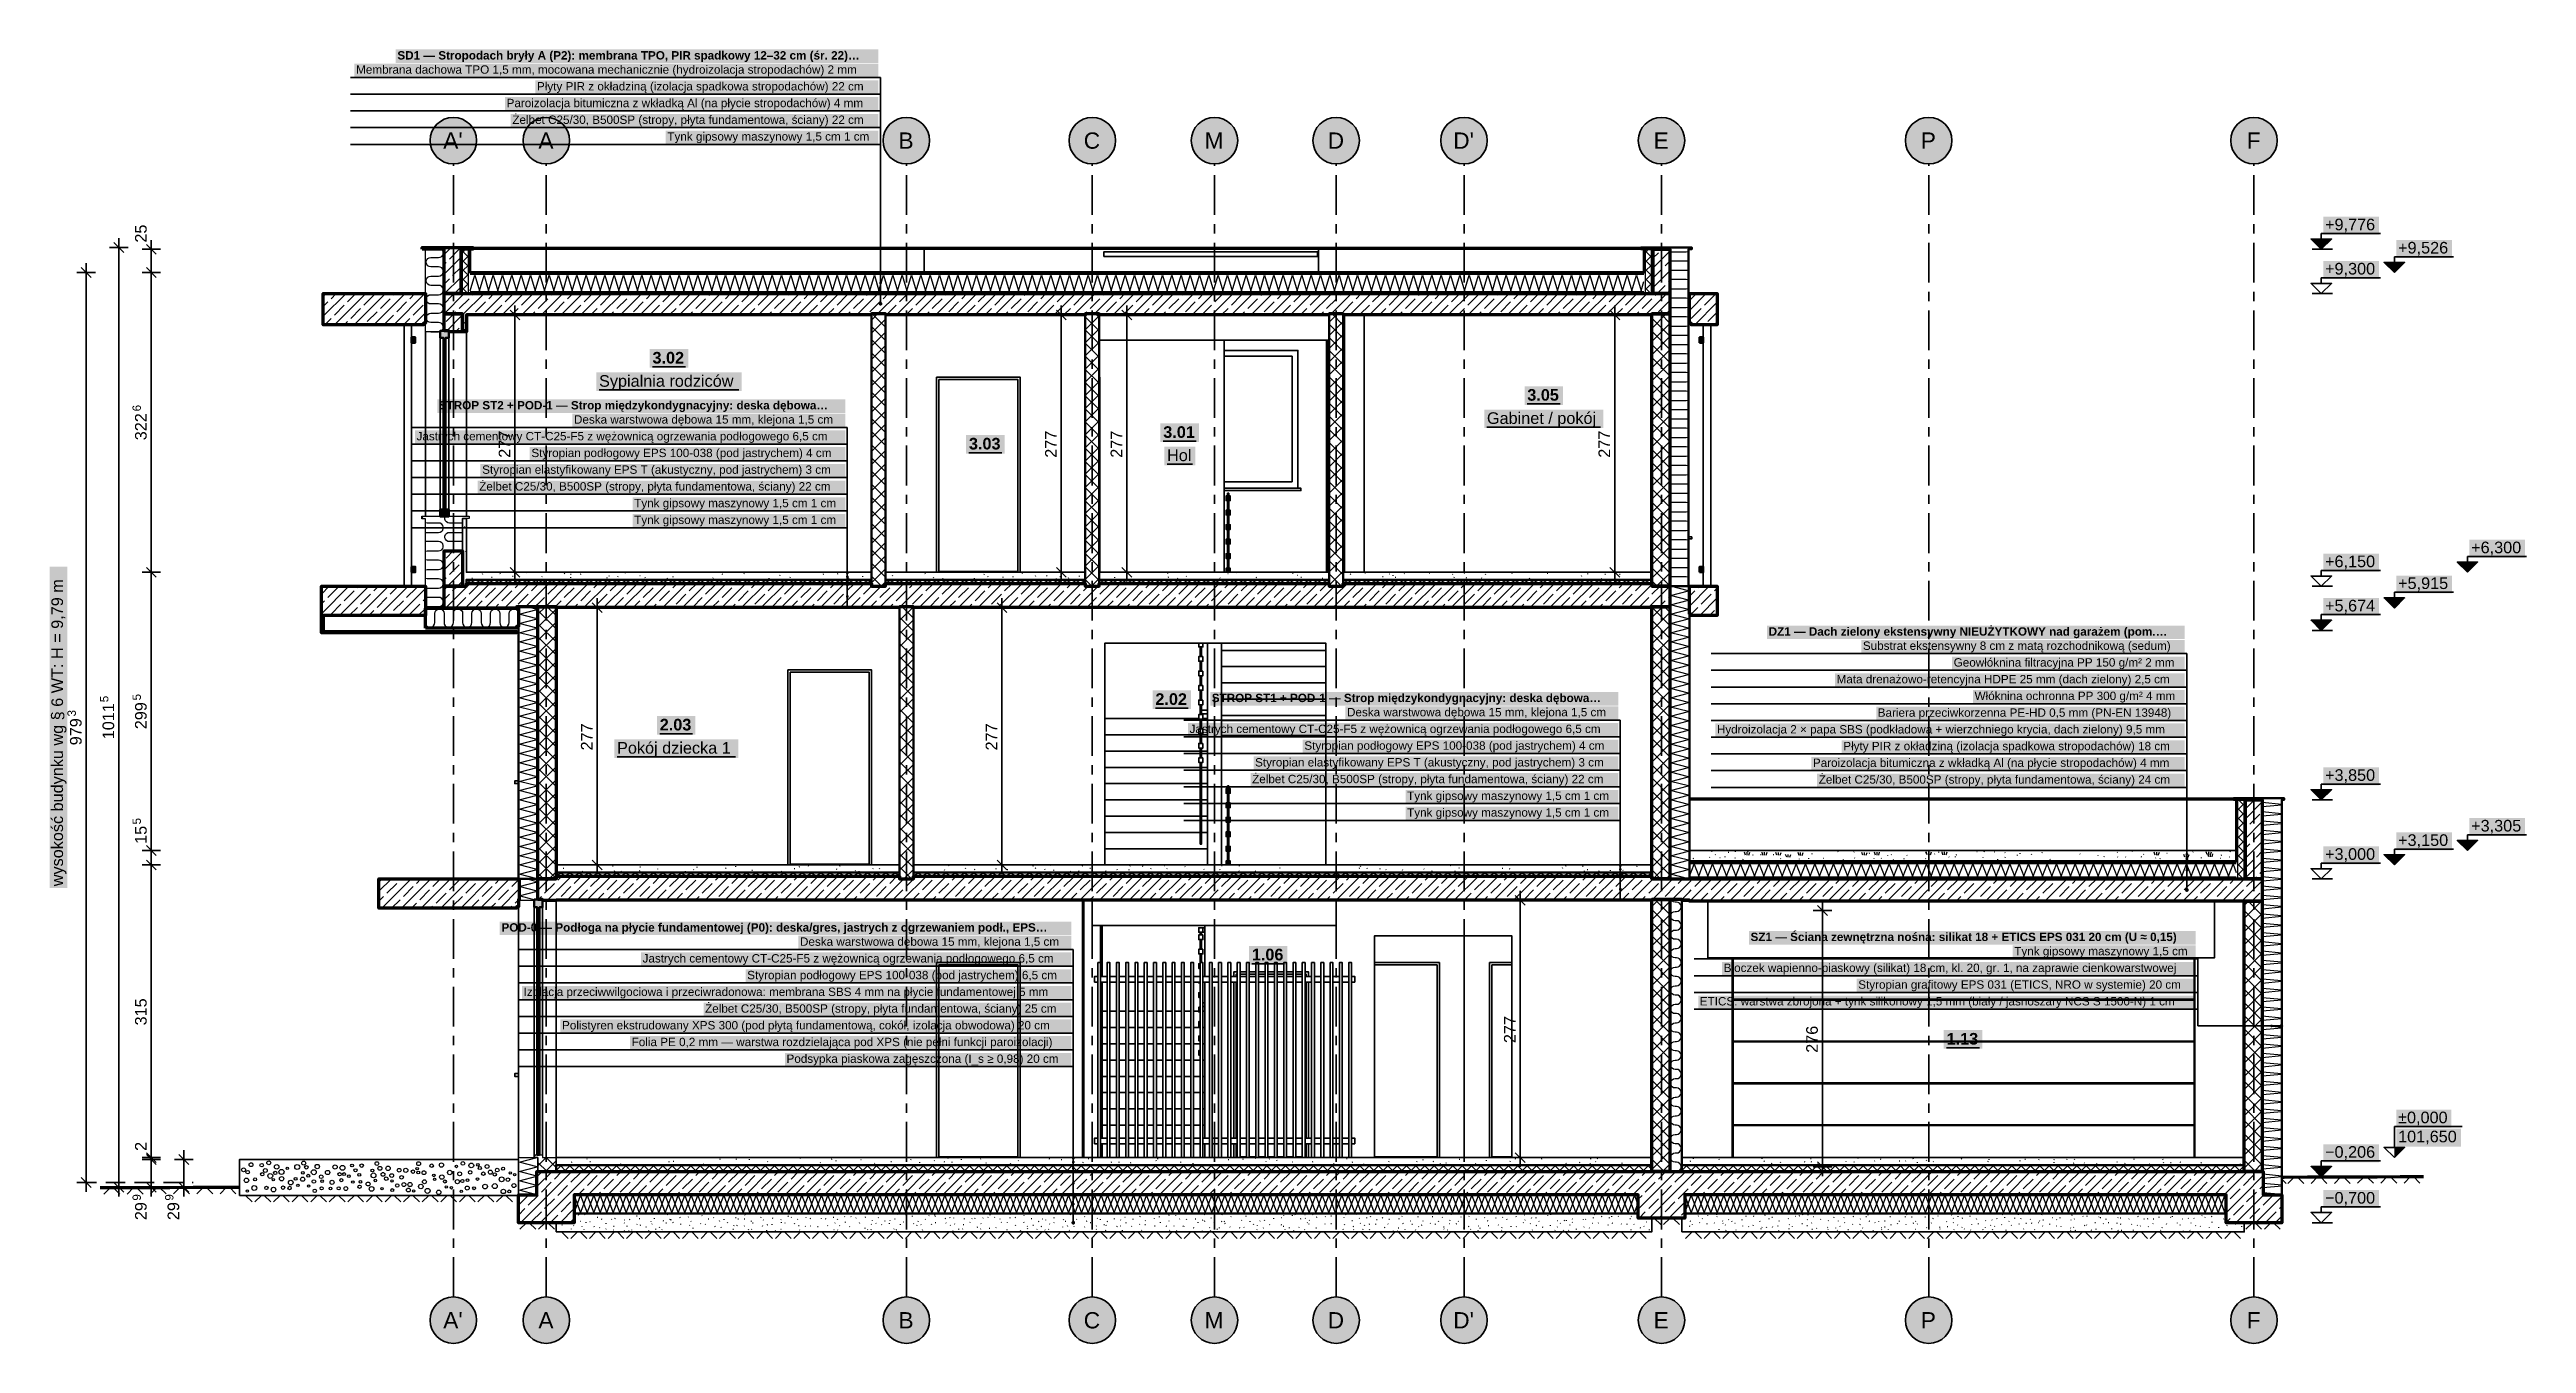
# Model space of a CAD drawing. Header units: metres. Extents: x -5.3 to 21.3, y -2 to 11.9.
import ezdxf

# ---------------------------------------------------------------- set-up
doc = ezdxf.new("R2010")
doc.units = ezdxf.units.M
for name, pattern in [('HYDRO_OKNA', [4.5, 1.5, -3]), ('KRESKOWA', [5.25, 4.2, -1.05]), ('KRESKOWA_3_1', [4, 3, -1]), ('PUNKTOWA', [10.5, 8.4, -1.05, 0, -1.05]), ('PUNKTOWA_KROTKA', [6.3, 4.2, -1.05, 0, -1.05])]:
    doc.linetypes.add(name, pattern=pattern)
for name, color, linetype, lineweight in [('A-FUNDAMENTY', 7, 'Continuous', 50), ('A-IZOL-WODNA', 5, 'Continuous', 100), ('A-KRESKOWANIE', 8, 'Continuous', 18), ('A-MASKA', 7, 'Continuous', 18), ('A-OPISY', 2, 'Continuous', 25), ('A-OSIE', 1, 'PUNKTOWA', 25), ('A-POMIESZCZENIA', 2, 'Continuous', 25), ('A-RZEDNE', 1, 'Continuous', 25), ('A-SCIANY-DZIAL', 7, 'Continuous', 35), ('A-SCIANY-IZOL', 4, 'Continuous', 35), ('A-SCIANY-KONSTR', 7, 'Continuous', 50), ('A-SCIANY-WYK', 8, 'Continuous', 18), ('A-STROPY', 7, 'Continuous', 50), ('A-TEREN', 32, 'Continuous', 50), ('A-WARSTWY', 8, 'Continuous', 25), ('A-WIDOK', 7, 'Continuous', 25), ('A-WYMIARY', 1, 'Continuous', 25), ('A-WYPELNIENIA', 9, 'Continuous', 18)]:
    doc.layers.add(name, color=color, linetype=linetype, lineweight=lineweight)
doc.styles.add('PL_ARIAL', font='arial.ttf')
doc.styles.add('PL_ARIAL_B', font='arialbd.ttf')

msp = doc.modelspace()

# ---------------------------------------------------------------- texts
at = {"layer": 'A-OPISY'}
for s, style, p in [('Membrana dachowa TPO 1,5 mm, mocowana mechanicznie (hydroizolacja stropodachów) 2 mm', 'PL_ARIAL', (-2.046, 11.666)), ('SD1 — Stropodach bryły A (P2): membrana TPO, PIR spadkowy 12–32 cm (śr. 22)…', 'PL_ARIAL_B', (-1.602, 11.819)), ('Płyty PIR z okładziną (izolacja spadkowa stropodachów) 22 cm', 'PL_ARIAL', (-0.1, 11.486)), ('Paroizolacja bitumiczna z wkładką Al (na płycie stropodachów) 4 mm', 'PL_ARIAL', (-0.427, 11.306)), ('Żelbet C25/30, B500SP (stropy, płyta fundamentowa, ściany) 22 cm', 'PL_ARIAL', (-0.365, 11.126)), ('Tynk gipsowy maszynowy 1,5 cm 1 cm', 'PL_ARIAL', (1.303, 10.946)), ('STROP ST2 + POD-1 — Strop międzykondygnacyjny: deska dębowa…', 'PL_ARIAL_B', (-1.156, 8.053)), ('Jastrych cementowy CT-C25-F5 z wężownicą ogrzewania podłogowego 6,5 cm', 'PL_ARIAL', (-1.396, 7.72)), ('Deska warstwowa dębowa 15 mm, klejona 1,5 cm', 'PL_ARIAL', (0.298, 7.9)), ('Styropian podłogowy EPS 100-038 (pod jastrychem) 4 cm', 'PL_ARIAL', (-0.16, 7.54)), ('Żelbet C25/30, B500SP (stropy, płyta fundamentowa, ściany) 22 cm', 'PL_ARIAL', (-0.722, 7.18)), ('Styropian elastyfikowany EPS T (akustyczny, pod jastrychem) 3 cm', 'PL_ARIAL', (-0.69, 7.36)), ('Tynk gipsowy maszynowy 1,5 cm 1 cm', 'PL_ARIAL', (0.946, 7)), ('Tynk gipsowy maszynowy 1,5 cm 1 cm', 'PL_ARIAL', (0.946, 6.82)), ('DZ1 — Dach zielony ekstensywny NIEUŻYTKOWY nad garażem (pom.…', 'PL_ARIAL_B', (13.153, 5.618)), ('Substrat ekstensywny 8 cm z matą rozchodnikową (sedum)', 'PL_ARIAL', (14.167, 5.465)), ('Geowłóknina filtracyjna PP 150 g/m² 2 mm', 'PL_ARIAL', (15.144, 5.285)), ('Mata drenażowo-retencyjna HDPE 25 mm (dach zielony) 2,5 cm', 'PL_ARIAL', (13.884, 5.105)), ('STROP ST1 + POD-1 — Strop międzykondygnacyjny: deska dębowa…', 'PL_ARIAL_B', (7.161, 4.903)), ('Deska warstwowa dębowa 15 mm, klejona 1,5 cm', 'PL_ARIAL', (8.616, 4.75)), ('Bariera przeciwkorzenna PE-HD 0,5 mm (PN-EN 13948)', 'PL_ARIAL', (14.327, 4.745)), ('Włóknina ochronna PP 300 g/m² 4 mm', 'PL_ARIAL', (15.369, 4.925)), ('Jastrych cementowy CT-C25-F5 z wężownicą ogrzewania podłogowego 6,5 cm', 'PL_ARIAL', (6.922, 4.57)), ('Hydroizolacja 2 × papa SBS (podkładowa + wierzchniego krycia, dach zielony) 9,5 mm', 'PL_ARIAL', (12.596, 4.565)), ('Styropian elastyfikowany EPS T (akustyczny, pod jastrychem) 3 cm', 'PL_ARIAL', (7.627, 4.21)), ('Styropian podłogowy EPS 100-038 (pod jastrychem) 4 cm', 'PL_ARIAL', (8.157, 4.39)), ('Paroizolacja bitumiczna z wkładką Al (na płycie stropodachów) 4 mm', 'PL_ARIAL', (13.629, 4.205)), ('Płyty PIR z okładziną (izolacja spadkowa stropodachów) 18 cm', 'PL_ARIAL', (13.956, 4.385)), ('Żelbet C25/30, B500SP (stropy, płyta fundamentowa, ściany) 22 cm', 'PL_ARIAL', (7.595, 4.03)), ('Żelbet C25/30, B500SP (stropy, płyta fundamentowa, ściany) 24 cm', 'PL_ARIAL', (13.692, 4.025)), ('Tynk gipsowy maszynowy 1,5 cm 1 cm', 'PL_ARIAL', (9.263, 3.85)), ('Tynk gipsowy maszynowy 1,5 cm 1 cm', 'PL_ARIAL', (9.263, 3.67)), ('POD-0 — Podłoga na płycie fundamentowej (P0): deska/gres, jastrych z ogrzewaniem podł., EPS…', 'PL_ARIAL_B', (-0.482, 2.433)), ('SZ1 — Ściana zewnętrzna nośna: silikat 18 + ETICS EPS 031 20 cm (U ≈ 0,15)', 'PL_ARIAL_B', (12.958, 2.331)), ('Jastrych cementowy CT-C25-F5 z wężownicą ogrzewania podłogowego 6,5 cm', 'PL_ARIAL', (1.036, 2.1)), ('Deska warstwowa dębowa 15 mm, klejona 1,5 cm', 'PL_ARIAL', (2.73, 2.28)), ('Tynk gipsowy maszynowy 1,5 cm', 'PL_ARIAL', (15.796, 2.178)), ('Styropian podłogowy EPS 100-038 (pod jastrychem) 6,5 cm', 'PL_ARIAL', (2.162, 1.92)), ('Bloczek wapienno-piaskowy (silikat) 18 cm, kl. 20, gr. 1, na zaprawie cienkowarstwowej', 'PL_ARIAL', (12.67, 1.998)), ('Styropian grafitowy EPS 031 (ETICS, NRO w systemie) 20 cm', 'PL_ARIAL', (14.117, 1.818)), ('Izolacja przeciwwilgociowa i przeciwradonowa: membrana SBS 4 mm na płycie fundamentowej 5 mm', 'PL_ARIAL', (-0.244, 1.74)), ('Żelbet C25/30, B500SP (stropy, płyta fundamentowa, ściany) 25 cm', 'PL_ARIAL', (1.709, 1.56)), ('ETICS: warstwa zbrojona + tynk silikonowy 1,5 mm (biały / jasnoszary NCS S 1500-N) 1 cm', 'PL_ARIAL', (12.412, 1.638)), ('Polistyren ekstrudowany XPS 300 (pod płytą fundamentową, cokół, izolacja obwodowa) 20 cm', 'PL_ARIAL', (0.17, 1.38)), ('Folia PE 0,2 mm — warstwa rozdzielająca pod XPS (nie pełni funkcji paroizolacji)', 'PL_ARIAL', (0.919, 1.2)), ('Podsypka piaskowa zagęszczona (I_s ≥ 0,98) 20 cm', 'PL_ARIAL', (2.585, 1.02))]:
    msp.add_text(s, height=0.09, dxfattribs=dict(at, style=style)).set_placement(p)
at = {"layer": 'A-OSIE', "style": 'PL_ARIAL'}
for s, p in [("A'", (-1.109, 10.859)), ('A', (-0.085, 10.859)), ('B', (3.79, 10.859)), ('C', (5.783, 10.859)), ('M', (7.084, 10.859)), ('D', (8.408, 10.859)), ("D'", (9.759, 10.859)), ('E', (11.915, 10.859)), ('P', (14.79, 10.859)), ('F', (18.297, 10.859)), ("A'", (-1.109, -1.838)), ('A', (-0.085, -1.838)), ('B', (3.79, -1.838)), ('C', (5.783, -1.838)), ('M', (7.084, -1.838)), ('D', (8.408, -1.838)), ("D'", (9.759, -1.838)), ('E', (11.915, -1.838)), ('P', (14.79, -1.838)), ('F', (18.297, -1.838))]:
    msp.add_text(s, height=0.175, dxfattribs=at).set_placement(p)
at = {"layer": 'A-POMIESZCZENIA'}
for s, style, p in [('3.02', 'PL_ARIAL_B', (1.143, 8.547)), ('Sypialnia rodziców', 'PL_ARIAL', (0.568, 8.297)), ('3.05', 'PL_ARIAL_B', (10.556, 8.147)), ('Gabinet / pokój', 'PL_ARIAL', (10.122, 7.897)), ('3.03', 'PL_ARIAL_B', (4.548, 7.622)), ('3.01', 'PL_ARIAL_B', (6.639, 7.747)), ('Hol', 'PL_ARIAL', (6.68, 7.497)), ('2.02', 'PL_ARIAL_B', (6.554, 4.873)), ('2.03', 'PL_ARIAL_B', (1.221, 4.598)), ('Pokój dziecka 1', 'PL_ARIAL', (0.762, 4.348)), ('1.06', 'PL_ARIAL_B', (7.592, 2.123)), ('1.13', 'PL_ARIAL_B', (15.068, 1.217))]:
    msp.add_text(s, height=0.125, dxfattribs=dict(at, style=style)).set_placement(p)
at = {"layer": 'A-RZEDNE', "style": 'PL_ARIAL'}
for s, p in [('+9,776', (19.14, 9.981)), ('+9,300', (19.14, 9.505)), ('+9,526', (19.926, 9.731)), ('+6,150', (19.14, 6.355)), ('+6,300', (20.712, 6.505)), ('+5,915', (19.926, 6.12)), ('+5,674', (19.14, 5.879)), ('+3,850', (19.14, 4.055)), ('+3,150', (19.926, 3.355)), ('+3,305', (20.712, 3.51)), ('+3,000', (19.14, 3.205)), ('±0,000', (19.926, 0.37)), ('101,650', (19.926, 0.165)), ('−0,206', (19.14, -0.001)), ('−0,700', (19.14, -0.495))]:
    msp.add_text(s, height=0.125, dxfattribs=at).set_placement(p)
at = {"layer": 'A-WYMIARY', "style": 'PL_ARIAL'}
for s, height, p in [('25', 0.125, (-4.3, 9.848)), ('6', 0.09, (-4.362, 8.032)), ('322', 0.125, (-4.3, 7.721)), ('277', 0.125, (-0.387, 7.533)), ('277', 0.125, (5.492, 7.533)), ('277', 0.125, (6.197, 7.533)), ('277', 0.125, (11.447, 7.533)), ('wysokość budynku wg § 6 WT: H = 9,79 m', 0.125, (-5.2, 2.921)), ('3', 0.09, (-5.062, 4.748)), ('5', 0.09, (-4.712, 4.901)), ('1011', 0.125, (-4.65, 4.503)), ('5', 0.09, (-4.362, 4.921)), ('299', 0.125, (-4.3, 4.611)), ('979', 0.125, (-5, 4.438)), ('277', 0.125, (0.498, 4.383)), ('277', 0.125, (4.853, 4.383)), ('5', 0.09, (-4.362, 3.586)), ('15', 0.125, (-4.3, 3.377)), ('315', 0.125, (-4.3, 1.423)), ('277', 0.125, (10.43, 1.233)), ('276', 0.125, (13.682, 1.128)), ('2', 0.125, (-4.3, 0.072)), ('9', 0.09, (-4.362, -0.463)), ('29', 0.125, (-4.3, -0.673)), ('9', 0.09, (-4.012, -0.463)), ('29', 0.125, (-3.95, -0.673))]:
    msp.add_text(s, height=height, rotation=90, dxfattribs=at).set_placement(p)

# ---------------------------------------------------------------- hatches: boundary and pattern name
at = {"layer": 'A-MASKA', "true_color": 0xffffff}
for points in [[(-2.064, 11.629), (3.574, 11.629), (3.574, 11.774), (-2.064, 11.774)], [(-1.62, 11.782), (3.574, 11.782), (3.574, 11.927), (-1.62, 11.927)], [(-0.118, 11.449), (3.574, 11.449), (3.574, 11.594), (-0.118, 11.594)], [(-0.445, 11.269), (3.574, 11.269), (3.574, 11.414), (-0.445, 11.414)], [(-0.382, 11.089), (3.574, 11.089), (3.574, 11.234), (-0.382, 11.234)], [(1.286, 10.909), (3.574, 10.909), (3.574, 11.054), (1.286, 11.054)], [(19.12, 9.934), (19.721, 9.934), (19.721, 10.126), (19.12, 10.126)], [(19.906, 9.684), (20.507, 9.684), (20.507, 9.876), (19.906, 9.876)], [(19.12, 9.458), (19.721, 9.458), (19.721, 9.65), (19.12, 9.65)], [(-1.174, 8.016), (3.217, 8.016), (3.217, 8.16), (-1.174, 8.16)], [(0.281, 7.863), (3.217, 7.863), (3.217, 8.008), (0.281, 8.008)], [(-1.413, 7.683), (3.217, 7.683), (3.217, 7.827), (-1.413, 7.827)], [(-0.708, 7.323), (3.217, 7.323), (3.217, 7.467), (-0.708, 7.467)], [(-0.178, 7.503), (3.217, 7.503), (3.217, 7.647), (-0.178, 7.647)], [(-0.74, 7.143), (3.217, 7.143), (3.217, 7.287), (-0.74, 7.287)], [(0.928, 6.963), (3.217, 6.963), (3.217, 7.107), (0.928, 7.107)], [(0.928, 6.783), (3.217, 6.783), (3.217, 6.927), (0.928, 6.927)], [(19.12, 6.307), (19.721, 6.307), (19.721, 6.5), (19.12, 6.5)], [(20.692, 6.457), (21.292, 6.457), (21.292, 6.65), (20.692, 6.65)], [(-5.152, 2.901), (-5.152, 6.359), (-5.345, 6.359), (-5.345, 2.901)], [(19.906, 6.072), (20.507, 6.072), (20.507, 6.265), (19.906, 6.265)], [(19.12, 5.832), (19.721, 5.832), (19.721, 6.024), (19.12, 6.024)], [(13.135, 5.581), (17.631, 5.581), (17.631, 5.726), (13.135, 5.726)], [(14.15, 5.428), (17.631, 5.428), (17.631, 5.573), (14.15, 5.573)], [(15.126, 5.248), (17.631, 5.248), (17.631, 5.393), (15.126, 5.393)], [(13.866, 5.068), (17.631, 5.068), (17.631, 5.213), (13.866, 5.213)], [(7.144, 4.866), (11.534, 4.866), (11.534, 5.011), (7.144, 5.011)], [(8.598, 4.713), (11.534, 4.713), (11.534, 4.858), (8.598, 4.858)], [(14.31, 4.708), (17.631, 4.708), (17.631, 4.853), (14.31, 4.853)], [(15.352, 4.888), (17.631, 4.888), (17.631, 5.033), (15.352, 5.033)], [(6.904, 4.533), (11.534, 4.533), (11.534, 4.678), (6.904, 4.678)], [(12.579, 4.528), (17.631, 4.528), (17.631, 4.673), (12.579, 4.673)], [(7.61, 4.173), (11.534, 4.173), (11.534, 4.318), (7.61, 4.318)], [(8.14, 4.353), (11.534, 4.353), (11.534, 4.498), (8.14, 4.498)], [(13.612, 4.168), (17.631, 4.168), (17.631, 4.312), (13.612, 4.312)], [(13.939, 4.348), (17.631, 4.348), (17.631, 4.493), (13.939, 4.493)], [(7.578, 3.993), (11.534, 3.993), (11.534, 4.138), (7.578, 4.138)], [(13.674, 3.988), (17.631, 3.988), (17.631, 4.133), (13.674, 4.133)], [(19.12, 4.007), (19.721, 4.007), (19.721, 4.2), (19.12, 4.2)], [(9.246, 3.813), (11.534, 3.813), (11.534, 3.958), (9.246, 3.958)], [(9.246, 3.633), (11.534, 3.633), (11.534, 3.778), (9.246, 3.778)], [(19.906, 3.308), (20.507, 3.308), (20.507, 3.5), (19.906, 3.5)], [(20.692, 3.463), (21.292, 3.463), (21.292, 3.655), (20.692, 3.655)], [(19.12, 3.158), (19.721, 3.158), (19.721, 3.35), (19.12, 3.35)], [(-0.5, 2.396), (5.648, 2.396), (5.648, 2.541), (-0.5, 2.541)], [(12.94, 2.293), (17.747, 2.293), (17.747, 2.438), (12.94, 2.438)], [(1.018, 2.063), (5.648, 2.063), (5.648, 2.208), (1.018, 2.208)], [(2.712, 2.243), (5.648, 2.243), (5.648, 2.388), (2.712, 2.388)], [(15.779, 2.14), (17.747, 2.14), (17.747, 2.285), (15.779, 2.285)], [(2.145, 1.883), (5.648, 1.883), (5.648, 2.028), (2.145, 2.028)], [(12.652, 1.96), (17.747, 1.96), (17.747, 2.105), (12.652, 2.105)], [(14.099, 1.78), (17.747, 1.78), (17.747, 1.925), (14.099, 1.925)], [(-0.261, 1.703), (5.648, 1.703), (5.648, 1.848), (-0.261, 1.848)], [(1.692, 1.523), (5.648, 1.523), (5.648, 1.667), (1.692, 1.667)], [(12.395, 1.6), (17.747, 1.6), (17.747, 1.745), (12.395, 1.745)], [(0.153, 1.343), (5.648, 1.343), (5.648, 1.488), (0.153, 1.488)], [(0.902, 1.163), (5.648, 1.163), (5.648, 1.308), (0.902, 1.308)], [(2.568, 0.983), (5.648, 0.983), (5.648, 1.127), (2.568, 1.127)], [(19.906, 0.323), (20.5, 0.323), (20.5, 0.515), (19.906, 0.515)], [(19.906, 0.118), (20.602, 0.118), (20.602, 0.31), (19.906, 0.31)], [(19.12, -0.049), (19.721, -0.049), (19.721, 0.144), (19.12, 0.144)], [(19.12, -0.543), (19.721, -0.543), (19.721, -0.35), (19.12, -0.35)]]:
    msp.add_hatch(color=7, dxfattribs=at).paths.add_polyline_path(points)
at = {"layer": 'A-OPISY', "true_color": 0x000000}
for points in [[(3.612, 9.525), (3.611, 9.529), (3.61, 9.533), (3.608, 9.536), (3.604, 9.538), (3.601, 9.539), (3.597, 9.54), (3.593, 9.539), (3.589, 9.538), (3.586, 9.536), (3.584, 9.533), (3.582, 9.529), (3.582, 9.525), (3.582, 9.521), (3.584, 9.518), (3.586, 9.514), (3.589, 9.512), (3.593, 9.511), (3.597, 9.51), (3.601, 9.511), (3.604, 9.512), (3.608, 9.514), (3.61, 9.518), (3.611, 9.521)], [(3.612, 9.414), (3.611, 9.418), (3.61, 9.422), (3.608, 9.425), (3.604, 9.427), (3.601, 9.428), (3.597, 9.429), (3.593, 9.428), (3.589, 9.427), (3.586, 9.425), (3.584, 9.422), (3.582, 9.418), (3.582, 9.414), (3.582, 9.41), (3.584, 9.407), (3.586, 9.403), (3.589, 9.401), (3.593, 9.4), (3.597, 9.399), (3.601, 9.4), (3.604, 9.401), (3.608, 9.403), (3.61, 9.407), (3.611, 9.41)], [(3.617, 9.19), (3.616, 9.195), (3.614, 9.2), (3.611, 9.204), (3.607, 9.207), (3.602, 9.209), (3.597, 9.21), (3.592, 9.209), (3.587, 9.207), (3.583, 9.204), (3.58, 9.2), (3.578, 9.195), (3.577, 9.19), (3.578, 9.185), (3.58, 9.18), (3.583, 9.176), (3.587, 9.173), (3.592, 9.171), (3.597, 9.17), (3.602, 9.171), (3.607, 9.173), (3.611, 9.176), (3.614, 9.18), (3.616, 9.185)], [(3.612, 9.302), (3.611, 9.306), (3.61, 9.309), (3.608, 9.313), (3.604, 9.315), (3.601, 9.316), (3.597, 9.317), (3.593, 9.316), (3.589, 9.315), (3.586, 9.313), (3.584, 9.309), (3.582, 9.306), (3.582, 9.302), (3.582, 9.298), (3.584, 9.294), (3.586, 9.291), (3.589, 9.289), (3.593, 9.288), (3.597, 9.287), (3.601, 9.288), (3.604, 9.289), (3.608, 9.291), (3.61, 9.294), (3.611, 9.298)], [(3.254, 6.293), (3.254, 6.296), (3.252, 6.3), (3.25, 6.303), (3.247, 6.305), (3.243, 6.307), (3.239, 6.307), (3.235, 6.307), (3.232, 6.305), (3.229, 6.303), (3.226, 6.3), (3.225, 6.296), (3.224, 6.293), (3.225, 6.289), (3.226, 6.285), (3.229, 6.282), (3.232, 6.28), (3.235, 6.278), (3.239, 6.278), (3.243, 6.278), (3.247, 6.28), (3.25, 6.282), (3.252, 6.285), (3.254, 6.289)], [(3.254, 6.252), (3.254, 6.256), (3.252, 6.26), (3.25, 6.263), (3.247, 6.265), (3.243, 6.267), (3.239, 6.267), (3.235, 6.267), (3.232, 6.265), (3.229, 6.263), (3.226, 6.26), (3.225, 6.256), (3.224, 6.252), (3.225, 6.249), (3.226, 6.245), (3.229, 6.242), (3.232, 6.24), (3.235, 6.238), (3.239, 6.237), (3.243, 6.238), (3.247, 6.24), (3.25, 6.242), (3.252, 6.245), (3.254, 6.249)], [(3.254, 6.2), (3.254, 6.204), (3.252, 6.207), (3.25, 6.211), (3.247, 6.213), (3.243, 6.214), (3.239, 6.215), (3.235, 6.214), (3.232, 6.213), (3.229, 6.211), (3.226, 6.207), (3.225, 6.204), (3.224, 6.2), (3.225, 6.196), (3.226, 6.192), (3.229, 6.189), (3.232, 6.187), (3.235, 6.186), (3.239, 6.185), (3.243, 6.186), (3.247, 6.187), (3.25, 6.189), (3.252, 6.192), (3.254, 6.196)], [(3.254, 6.165), (3.254, 6.169), (3.252, 6.172), (3.25, 6.176), (3.247, 6.178), (3.243, 6.179), (3.239, 6.18), (3.235, 6.179), (3.232, 6.178), (3.229, 6.176), (3.226, 6.172), (3.225, 6.169), (3.224, 6.165), (3.225, 6.161), (3.226, 6.157), (3.229, 6.154), (3.232, 6.152), (3.235, 6.151), (3.239, 6.15), (3.243, 6.151), (3.247, 6.152), (3.25, 6.154), (3.252, 6.157), (3.254, 6.161)], [(3.259, 5.925), (3.259, 5.93), (3.257, 5.935), (3.253, 5.939), (3.249, 5.942), (3.244, 5.944), (3.239, 5.945), (3.234, 5.944), (3.229, 5.942), (3.225, 5.939), (3.222, 5.935), (3.22, 5.93), (3.219, 5.925), (3.22, 5.92), (3.222, 5.915), (3.225, 5.911), (3.229, 5.908), (3.234, 5.906), (3.239, 5.905), (3.244, 5.906), (3.249, 5.908), (3.253, 5.911), (3.257, 5.915), (3.259, 5.92)], [(3.254, 6.04), (3.254, 6.044), (3.252, 6.047), (3.25, 6.051), (3.247, 6.053), (3.243, 6.054), (3.239, 6.055), (3.235, 6.054), (3.232, 6.053), (3.229, 6.051), (3.226, 6.047), (3.225, 6.044), (3.224, 6.04), (3.225, 6.036), (3.226, 6.032), (3.229, 6.029), (3.232, 6.027), (3.235, 6.026), (3.239, 6.025), (3.243, 6.026), (3.247, 6.027), (3.25, 6.029), (3.252, 6.032), (3.254, 6.036)], [(17.668, 3.265), (17.668, 3.269), (17.666, 3.272), (17.664, 3.276), (17.661, 3.278), (17.657, 3.279), (17.653, 3.28), (17.65, 3.279), (17.646, 3.278), (17.643, 3.276), (17.64, 3.272), (17.639, 3.269), (17.638, 3.265), (17.639, 3.261), (17.64, 3.258), (17.643, 3.254), (17.646, 3.252), (17.65, 3.251), (17.653, 3.25), (17.657, 3.251), (17.661, 3.252), (17.664, 3.254), (17.666, 3.258), (17.668, 3.261)], [(17.668, 3.224), (17.668, 3.228), (17.666, 3.232), (17.664, 3.235), (17.661, 3.237), (17.657, 3.238), (17.653, 3.239), (17.65, 3.238), (17.646, 3.237), (17.643, 3.235), (17.64, 3.232), (17.639, 3.228), (17.638, 3.224), (17.639, 3.22), (17.64, 3.217), (17.643, 3.213), (17.646, 3.211), (17.65, 3.21), (17.653, 3.209), (17.657, 3.21), (17.661, 3.211), (17.664, 3.213), (17.666, 3.217), (17.668, 3.22)], [(17.668, 3.211), (17.668, 3.214), (17.666, 3.218), (17.664, 3.221), (17.661, 3.223), (17.657, 3.225), (17.653, 3.226), (17.65, 3.225), (17.646, 3.223), (17.643, 3.221), (17.64, 3.218), (17.639, 3.214), (17.638, 3.211), (17.639, 3.207), (17.64, 3.203), (17.643, 3.2), (17.646, 3.198), (17.65, 3.196), (17.653, 3.196), (17.657, 3.196), (17.661, 3.198), (17.664, 3.2), (17.666, 3.203), (17.668, 3.207)], [(17.668, 3.196), (17.668, 3.2), (17.666, 3.204), (17.664, 3.207), (17.661, 3.209), (17.657, 3.21), (17.653, 3.211), (17.65, 3.21), (17.646, 3.209), (17.643, 3.207), (17.64, 3.204), (17.639, 3.2), (17.638, 3.196), (17.639, 3.192), (17.64, 3.189), (17.643, 3.185), (17.646, 3.183), (17.65, 3.182), (17.653, 3.181), (17.657, 3.182), (17.661, 3.183), (17.664, 3.185), (17.666, 3.189), (17.668, 3.192)], [(17.668, 3.194), (17.668, 3.198), (17.666, 3.201), (17.664, 3.204), (17.661, 3.207), (17.657, 3.208), (17.653, 3.209), (17.65, 3.208), (17.646, 3.207), (17.643, 3.204), (17.64, 3.201), (17.639, 3.198), (17.638, 3.194), (17.639, 3.19), (17.64, 3.186), (17.643, 3.183), (17.646, 3.181), (17.65, 3.179), (17.653, 3.179), (17.657, 3.179), (17.661, 3.181), (17.664, 3.183), (17.666, 3.186), (17.668, 3.19)], [(17.668, 3.189), (17.668, 3.193), (17.666, 3.196), (17.664, 3.199), (17.661, 3.202), (17.657, 3.203), (17.653, 3.204), (17.65, 3.203), (17.646, 3.202), (17.643, 3.199), (17.64, 3.196), (17.639, 3.193), (17.638, 3.189), (17.639, 3.185), (17.64, 3.181), (17.643, 3.178), (17.646, 3.176), (17.65, 3.174), (17.653, 3.174), (17.657, 3.174), (17.661, 3.176), (17.664, 3.178), (17.666, 3.181), (17.668, 3.185)], [(11.572, 3.143), (11.571, 3.146), (11.57, 3.15), (11.567, 3.153), (11.564, 3.155), (11.56, 3.157), (11.557, 3.158), (11.553, 3.157), (11.549, 3.155), (11.546, 3.153), (11.544, 3.15), (11.542, 3.146), (11.542, 3.143), (11.542, 3.139), (11.544, 3.135), (11.546, 3.132), (11.549, 3.13), (11.553, 3.128), (11.557, 3.127), (11.56, 3.128), (11.564, 3.13), (11.567, 3.132), (11.57, 3.135), (11.571, 3.139)], [(11.572, 3.103), (11.571, 3.106), (11.57, 3.11), (11.567, 3.113), (11.564, 3.115), (11.56, 3.117), (11.557, 3.118), (11.553, 3.117), (11.549, 3.115), (11.546, 3.113), (11.544, 3.11), (11.542, 3.106), (11.542, 3.103), (11.542, 3.099), (11.544, 3.095), (11.546, 3.092), (11.549, 3.09), (11.553, 3.088), (11.557, 3.087), (11.56, 3.088), (11.564, 3.09), (11.567, 3.092), (11.57, 3.095), (11.571, 3.099)], [(11.572, 3.05), (11.571, 3.054), (11.57, 3.057), (11.567, 3.061), (11.564, 3.063), (11.56, 3.064), (11.557, 3.065), (11.553, 3.064), (11.549, 3.063), (11.546, 3.061), (11.544, 3.057), (11.542, 3.054), (11.542, 3.05), (11.542, 3.046), (11.544, 3.042), (11.546, 3.039), (11.549, 3.037), (11.553, 3.036), (11.557, 3.035), (11.56, 3.036), (11.564, 3.037), (11.567, 3.039), (11.57, 3.042), (11.571, 3.046)], [(11.572, 3.015), (11.571, 3.019), (11.57, 3.022), (11.567, 3.026), (11.564, 3.028), (11.56, 3.029), (11.557, 3.03), (11.553, 3.029), (11.549, 3.028), (11.546, 3.026), (11.544, 3.022), (11.542, 3.019), (11.542, 3.015), (11.542, 3.011), (11.544, 3.007), (11.546, 3.004), (11.549, 3.002), (11.553, 3.001), (11.557, 3), (11.56, 3.001), (11.564, 3.002), (11.567, 3.004), (11.57, 3.007), (11.571, 3.011)], [(17.668, 3.094), (17.668, 3.098), (17.666, 3.102), (17.664, 3.105), (17.661, 3.107), (17.657, 3.108), (17.653, 3.109), (17.65, 3.108), (17.646, 3.107), (17.643, 3.105), (17.64, 3.102), (17.639, 3.098), (17.638, 3.094), (17.639, 3.09), (17.64, 3.087), (17.643, 3.083), (17.646, 3.081), (17.65, 3.08), (17.653, 3.079), (17.657, 3.08), (17.661, 3.081), (17.664, 3.083), (17.666, 3.087), (17.668, 3.09)], [(17.668, 3.002), (17.668, 3.006), (17.666, 3.009), (17.664, 3.013), (17.661, 3.015), (17.657, 3.016), (17.653, 3.017), (17.65, 3.016), (17.646, 3.015), (17.643, 3.013), (17.64, 3.009), (17.639, 3.006), (17.638, 3.002), (17.639, 2.998), (17.64, 2.994), (17.643, 2.991), (17.646, 2.989), (17.65, 2.988), (17.653, 2.987), (17.657, 2.988), (17.661, 2.989), (17.664, 2.991), (17.666, 2.994), (17.668, 2.998)], [(11.577, 2.775), (11.576, 2.78), (11.574, 2.785), (11.571, 2.789), (11.567, 2.792), (11.562, 2.794), (11.557, 2.795), (11.551, 2.794), (11.547, 2.792), (11.542, 2.789), (11.539, 2.785), (11.537, 2.78), (11.537, 2.775), (11.537, 2.77), (11.539, 2.765), (11.542, 2.761), (11.547, 2.758), (11.551, 2.756), (11.557, 2.755), (11.562, 2.756), (11.567, 2.758), (11.571, 2.761), (11.574, 2.765), (11.576, 2.77)], [(11.572, 2.89), (11.571, 2.894), (11.57, 2.897), (11.567, 2.901), (11.564, 2.903), (11.56, 2.904), (11.557, 2.905), (11.553, 2.904), (11.549, 2.903), (11.546, 2.901), (11.544, 2.897), (11.542, 2.894), (11.542, 2.89), (11.542, 2.886), (11.544, 2.882), (11.546, 2.879), (11.549, 2.877), (11.553, 2.876), (11.557, 2.875), (11.56, 2.876), (11.564, 2.877), (11.567, 2.879), (11.57, 2.882), (11.571, 2.886)], [(17.673, 2.88), (17.673, 2.885), (17.671, 2.89), (17.668, 2.894), (17.663, 2.897), (17.659, 2.899), (17.653, 2.9), (17.648, 2.899), (17.643, 2.897), (17.639, 2.894), (17.636, 2.89), (17.634, 2.885), (17.633, 2.88), (17.634, 2.875), (17.636, 2.87), (17.639, 2.866), (17.643, 2.863), (17.648, 2.861), (17.653, 2.86), (17.659, 2.861), (17.663, 2.863), (17.668, 2.866), (17.671, 2.87), (17.673, 2.875)], [(18.293, 1.417), (18.292, 1.421), (18.29, 1.425), (18.288, 1.428), (18.285, 1.43), (18.281, 1.432), (18.277, 1.432), (18.274, 1.432), (18.27, 1.43), (18.267, 1.428), (18.265, 1.425), (18.263, 1.421), (18.262, 1.417), (18.263, 1.414), (18.265, 1.41), (18.267, 1.407), (18.27, 1.405), (18.274, 1.403), (18.277, 1.403), (18.281, 1.403), (18.285, 1.405), (18.288, 1.407), (18.29, 1.41), (18.292, 1.414)], [(18.39, 1.417), (18.389, 1.421), (18.388, 1.425), (18.386, 1.428), (18.383, 1.43), (18.379, 1.432), (18.375, 1.432), (18.371, 1.432), (18.367, 1.43), (18.364, 1.428), (18.362, 1.425), (18.361, 1.421), (18.36, 1.417), (18.361, 1.414), (18.362, 1.41), (18.364, 1.407), (18.367, 1.405), (18.371, 1.403), (18.375, 1.403), (18.379, 1.403), (18.383, 1.405), (18.386, 1.407), (18.388, 1.41), (18.389, 1.414)], [(18.58, 1.417), (18.579, 1.421), (18.578, 1.425), (18.576, 1.428), (18.572, 1.43), (18.569, 1.432), (18.565, 1.432), (18.561, 1.432), (18.557, 1.43), (18.554, 1.428), (18.552, 1.425), (18.551, 1.421), (18.55, 1.417), (18.551, 1.414), (18.552, 1.41), (18.554, 1.407), (18.557, 1.405), (18.561, 1.403), (18.565, 1.403), (18.569, 1.403), (18.572, 1.405), (18.576, 1.407), (18.578, 1.41), (18.579, 1.414)], [(18.69, 1.417), (18.689, 1.423), (18.687, 1.427), (18.684, 1.432), (18.68, 1.435), (18.675, 1.437), (18.67, 1.438), (18.665, 1.437), (18.66, 1.435), (18.656, 1.432), (18.653, 1.427), (18.651, 1.423), (18.65, 1.417), (18.651, 1.412), (18.653, 1.407), (18.656, 1.403), (18.66, 1.4), (18.665, 1.398), (18.67, 1.397), (18.675, 1.398), (18.68, 1.4), (18.684, 1.403), (18.687, 1.407), (18.689, 1.412)], [(18.685, 1.417), (18.684, 1.421), (18.683, 1.425), (18.681, 1.428), (18.678, 1.43), (18.674, 1.432), (18.67, 1.432), (18.666, 1.432), (18.663, 1.43), (18.659, 1.428), (18.657, 1.425), (18.656, 1.421), (18.655, 1.417), (18.656, 1.414), (18.657, 1.41), (18.659, 1.407), (18.663, 1.405), (18.666, 1.403), (18.67, 1.403), (18.674, 1.403), (18.678, 1.405), (18.681, 1.407), (18.683, 1.41), (18.684, 1.414)], [(5.686, -0.007), (5.685, -0.004), (5.684, 0), (5.681, 0.003), (5.678, 0.005), (5.675, 0.007), (5.671, 0.007), (5.667, 0.007), (5.663, 0.005), (5.66, 0.003), (5.658, 0), (5.656, -0.004), (5.656, -0.007), (5.656, -0.011), (5.658, -0.015), (5.66, -0.018), (5.663, -0.02), (5.667, -0.022), (5.671, -0.022), (5.675, -0.022), (5.678, -0.02), (5.681, -0.018), (5.684, -0.015), (5.685, -0.011)], [(5.686, -0.048), (5.685, -0.044), (5.684, -0.04), (5.681, -0.037), (5.678, -0.035), (5.675, -0.033), (5.671, -0.033), (5.667, -0.033), (5.663, -0.035), (5.66, -0.037), (5.658, -0.04), (5.656, -0.044), (5.656, -0.048), (5.656, -0.051), (5.658, -0.055), (5.66, -0.058), (5.663, -0.06), (5.667, -0.062), (5.671, -0.062), (5.675, -0.062), (5.678, -0.06), (5.681, -0.058), (5.684, -0.055), (5.685, -0.051)], [(5.686, -0.113), (5.685, -0.109), (5.684, -0.105), (5.681, -0.102), (5.678, -0.1), (5.675, -0.098), (5.671, -0.098), (5.667, -0.098), (5.663, -0.1), (5.66, -0.102), (5.658, -0.105), (5.656, -0.109), (5.656, -0.113), (5.656, -0.116), (5.658, -0.12), (5.66, -0.123), (5.663, -0.125), (5.667, -0.127), (5.671, -0.128), (5.675, -0.127), (5.678, -0.125), (5.681, -0.123), (5.684, -0.12), (5.685, -0.116)], [(5.686, -0.148), (5.685, -0.144), (5.684, -0.14), (5.681, -0.137), (5.678, -0.135), (5.675, -0.133), (5.671, -0.133), (5.667, -0.133), (5.663, -0.135), (5.66, -0.137), (5.658, -0.14), (5.656, -0.144), (5.656, -0.148), (5.656, -0.151), (5.658, -0.155), (5.66, -0.158), (5.663, -0.16), (5.667, -0.162), (5.671, -0.163), (5.675, -0.162), (5.678, -0.16), (5.681, -0.158), (5.684, -0.155), (5.685, -0.151)], [(5.686, -0.275), (5.685, -0.271), (5.684, -0.268), (5.681, -0.264), (5.678, -0.262), (5.675, -0.261), (5.671, -0.26), (5.667, -0.261), (5.663, -0.262), (5.66, -0.264), (5.658, -0.268), (5.656, -0.271), (5.656, -0.275), (5.656, -0.279), (5.658, -0.283), (5.66, -0.286), (5.663, -0.288), (5.667, -0.289), (5.671, -0.29), (5.675, -0.289), (5.678, -0.288), (5.681, -0.286), (5.684, -0.283), (5.685, -0.279)], [(5.686, -0.5), (5.685, -0.496), (5.684, -0.492), (5.681, -0.489), (5.678, -0.487), (5.675, -0.486), (5.671, -0.485), (5.667, -0.486), (5.663, -0.487), (5.66, -0.489), (5.658, -0.492), (5.656, -0.496), (5.656, -0.5), (5.656, -0.504), (5.658, -0.508), (5.66, -0.511), (5.663, -0.513), (5.667, -0.514), (5.671, -0.515), (5.675, -0.514), (5.678, -0.513), (5.681, -0.511), (5.684, -0.508), (5.685, -0.504)], [(5.691, -0.7), (5.69, -0.695), (5.688, -0.69), (5.685, -0.686), (5.681, -0.683), (5.676, -0.681), (5.671, -0.68), (5.666, -0.681), (5.661, -0.683), (5.657, -0.686), (5.653, -0.69), (5.651, -0.695), (5.651, -0.7), (5.651, -0.705), (5.653, -0.71), (5.657, -0.714), (5.661, -0.718), (5.666, -0.72), (5.671, -0.72), (5.676, -0.72), (5.681, -0.718), (5.685, -0.714), (5.688, -0.71), (5.69, -0.705)], [(5.686, -0.6), (5.685, -0.596), (5.684, -0.593), (5.681, -0.589), (5.678, -0.587), (5.675, -0.586), (5.671, -0.585), (5.667, -0.586), (5.663, -0.587), (5.66, -0.589), (5.658, -0.593), (5.656, -0.596), (5.656, -0.6), (5.656, -0.604), (5.658, -0.608), (5.66, -0.611), (5.663, -0.613), (5.667, -0.615), (5.671, -0.615), (5.675, -0.615), (5.678, -0.613), (5.681, -0.611), (5.684, -0.608), (5.685, -0.604)]]:
    msp.add_hatch(color=7, dxfattribs=at).paths.add_polyline_path(points)
at = {"layer": 'A-OSIE', "true_color": 0xffffff}
for points in [[(-0.75, 10.946), (-0.752, 10.979), (-0.759, 11.011), (-0.769, 11.042), (-0.783, 11.071), (-0.802, 11.098), (-0.823, 11.123), (-0.848, 11.144), (-0.875, 11.163), (-0.904, 11.177), (-0.935, 11.187), (-0.967, 11.194), (-1, 11.196), (-1.033, 11.194), (-1.065, 11.187), (-1.096, 11.177), (-1.125, 11.163), (-1.152, 11.144), (-1.177, 11.123), (-1.198, 11.098), (-1.217, 11.071), (-1.231, 11.042), (-1.241, 11.011), (-1.248, 10.979), (-1.25, 10.946), (-1.248, 10.913), (-1.241, 10.881), (-1.231, 10.85), (-1.217, 10.821), (-1.198, 10.794), (-1.177, 10.769), (-1.152, 10.748), (-1.125, 10.729), (-1.096, 10.715), (-1.065, 10.705), (-1.033, 10.698), (-1, 10.696), (-0.967, 10.698), (-0.935, 10.705), (-0.904, 10.715), (-0.875, 10.729), (-0.848, 10.748), (-0.823, 10.769), (-0.802, 10.794), (-0.783, 10.821), (-0.769, 10.85), (-0.759, 10.881), (-0.752, 10.913)], [(0.25, 10.946), (0.248, 10.979), (0.241, 11.011), (0.231, 11.042), (0.217, 11.071), (0.198, 11.098), (0.177, 11.123), (0.152, 11.144), (0.125, 11.163), (0.096, 11.177), (0.065, 11.187), (0.033, 11.194), (0, 11.196), (-0.033, 11.194), (-0.065, 11.187), (-0.096, 11.177), (-0.125, 11.163), (-0.152, 11.144), (-0.177, 11.123), (-0.198, 11.098), (-0.217, 11.071), (-0.231, 11.042), (-0.241, 11.011), (-0.248, 10.979), (-0.25, 10.946), (-0.248, 10.913), (-0.241, 10.881), (-0.231, 10.85), (-0.217, 10.821), (-0.198, 10.794), (-0.177, 10.769), (-0.152, 10.748), (-0.125, 10.729), (-0.096, 10.715), (-0.065, 10.705), (-0.033, 10.698), (0, 10.696), (0.033, 10.698), (0.065, 10.705), (0.096, 10.715), (0.125, 10.729), (0.152, 10.748), (0.177, 10.769), (0.198, 10.794), (0.217, 10.821), (0.231, 10.85), (0.241, 10.881), (0.248, 10.913)], [(4.125, 10.946), (4.123, 10.979), (4.116, 11.011), (4.106, 11.042), (4.092, 11.071), (4.073, 11.098), (4.052, 11.123), (4.027, 11.144), (4, 11.163), (3.971, 11.177), (3.94, 11.187), (3.908, 11.194), (3.875, 11.196), (3.842, 11.194), (3.81, 11.187), (3.779, 11.177), (3.75, 11.163), (3.723, 11.144), (3.698, 11.123), (3.677, 11.098), (3.658, 11.071), (3.644, 11.042), (3.634, 11.011), (3.627, 10.979), (3.625, 10.946), (3.627, 10.913), (3.634, 10.881), (3.644, 10.85), (3.658, 10.821), (3.677, 10.794), (3.698, 10.769), (3.723, 10.748), (3.75, 10.729), (3.779, 10.715), (3.81, 10.705), (3.842, 10.698), (3.875, 10.696), (3.908, 10.698), (3.94, 10.705), (3.971, 10.715), (4, 10.729), (4.027, 10.748), (4.052, 10.769), (4.073, 10.794), (4.092, 10.821), (4.106, 10.85), (4.116, 10.881), (4.123, 10.913)], [(6.125, 10.946), (6.123, 10.979), (6.116, 11.011), (6.106, 11.042), (6.092, 11.071), (6.073, 11.098), (6.052, 11.123), (6.027, 11.144), (6, 11.163), (5.971, 11.177), (5.94, 11.187), (5.908, 11.194), (5.875, 11.196), (5.842, 11.194), (5.81, 11.187), (5.779, 11.177), (5.75, 11.163), (5.723, 11.144), (5.698, 11.123), (5.677, 11.098), (5.658, 11.071), (5.644, 11.042), (5.634, 11.011), (5.627, 10.979), (5.625, 10.946), (5.627, 10.913), (5.634, 10.881), (5.644, 10.85), (5.658, 10.821), (5.677, 10.794), (5.698, 10.769), (5.723, 10.748), (5.75, 10.729), (5.779, 10.715), (5.81, 10.705), (5.842, 10.698), (5.875, 10.696), (5.908, 10.698), (5.94, 10.705), (5.971, 10.715), (6, 10.729), (6.027, 10.748), (6.052, 10.769), (6.073, 10.794), (6.092, 10.821), (6.106, 10.85), (6.116, 10.881), (6.123, 10.913)], [(7.44, 10.946), (7.438, 10.979), (7.431, 11.011), (7.421, 11.042), (7.407, 11.071), (7.388, 11.098), (7.367, 11.123), (7.342, 11.144), (7.315, 11.163), (7.286, 11.177), (7.255, 11.187), (7.223, 11.194), (7.19, 11.196), (7.157, 11.194), (7.125, 11.187), (7.094, 11.177), (7.065, 11.163), (7.038, 11.144), (7.013, 11.123), (6.992, 11.098), (6.973, 11.071), (6.959, 11.042), (6.949, 11.011), (6.942, 10.979), (6.94, 10.946), (6.942, 10.913), (6.949, 10.881), (6.959, 10.85), (6.973, 10.821), (6.992, 10.794), (7.013, 10.769), (7.038, 10.748), (7.065, 10.729), (7.094, 10.715), (7.125, 10.705), (7.157, 10.698), (7.19, 10.696), (7.223, 10.698), (7.255, 10.705), (7.286, 10.715), (7.315, 10.729), (7.342, 10.748), (7.367, 10.769), (7.388, 10.794), (7.407, 10.821), (7.421, 10.85), (7.431, 10.881), (7.438, 10.913)], [(8.75, 10.946), (8.748, 10.979), (8.741, 11.011), (8.731, 11.042), (8.717, 11.071), (8.698, 11.098), (8.677, 11.123), (8.652, 11.144), (8.625, 11.163), (8.596, 11.177), (8.565, 11.187), (8.533, 11.194), (8.5, 11.196), (8.467, 11.194), (8.435, 11.187), (8.404, 11.177), (8.375, 11.163), (8.348, 11.144), (8.323, 11.123), (8.302, 11.098), (8.283, 11.071), (8.269, 11.042), (8.259, 11.011), (8.252, 10.979), (8.25, 10.946), (8.252, 10.913), (8.259, 10.881), (8.269, 10.85), (8.283, 10.821), (8.302, 10.794), (8.323, 10.769), (8.348, 10.748), (8.375, 10.729), (8.404, 10.715), (8.435, 10.705), (8.467, 10.698), (8.5, 10.696), (8.533, 10.698), (8.565, 10.705), (8.596, 10.715), (8.625, 10.729), (8.652, 10.748), (8.677, 10.769), (8.698, 10.794), (8.717, 10.821), (8.731, 10.85), (8.741, 10.881), (8.748, 10.913)], [(10.125, 10.946), (10.123, 10.979), (10.116, 11.011), (10.106, 11.042), (10.092, 11.071), (10.073, 11.098), (10.052, 11.123), (10.027, 11.144), (10, 11.163), (9.971, 11.177), (9.94, 11.187), (9.908, 11.194), (9.875, 11.196), (9.842, 11.194), (9.81, 11.187), (9.779, 11.177), (9.75, 11.163), (9.723, 11.144), (9.698, 11.123), (9.677, 11.098), (9.658, 11.071), (9.644, 11.042), (9.634, 11.011), (9.627, 10.979), (9.625, 10.946), (9.627, 10.913), (9.634, 10.881), (9.644, 10.85), (9.658, 10.821), (9.677, 10.794), (9.698, 10.769), (9.723, 10.748), (9.75, 10.729), (9.779, 10.715), (9.81, 10.705), (9.842, 10.698), (9.875, 10.696), (9.908, 10.698), (9.94, 10.705), (9.971, 10.715), (10, 10.729), (10.027, 10.748), (10.052, 10.769), (10.073, 10.794), (10.092, 10.821), (10.106, 10.85), (10.116, 10.881), (10.123, 10.913)], [(12.25, 10.946), (12.248, 10.979), (12.241, 11.011), (12.231, 11.042), (12.217, 11.071), (12.198, 11.098), (12.177, 11.123), (12.152, 11.144), (12.125, 11.163), (12.096, 11.177), (12.065, 11.187), (12.033, 11.194), (12, 11.196), (11.967, 11.194), (11.935, 11.187), (11.904, 11.177), (11.875, 11.163), (11.848, 11.144), (11.823, 11.123), (11.802, 11.098), (11.783, 11.071), (11.769, 11.042), (11.759, 11.011), (11.752, 10.979), (11.75, 10.946), (11.752, 10.913), (11.759, 10.881), (11.769, 10.85), (11.783, 10.821), (11.802, 10.794), (11.823, 10.769), (11.848, 10.748), (11.875, 10.729), (11.904, 10.715), (11.935, 10.705), (11.967, 10.698), (12, 10.696), (12.033, 10.698), (12.065, 10.705), (12.096, 10.715), (12.125, 10.729), (12.152, 10.748), (12.177, 10.769), (12.198, 10.794), (12.217, 10.821), (12.231, 10.85), (12.241, 10.881), (12.248, 10.913)], [(15.125, 10.946), (15.123, 10.979), (15.116, 11.011), (15.106, 11.042), (15.092, 11.071), (15.073, 11.098), (15.052, 11.123), (15.027, 11.144), (15, 11.163), (14.971, 11.177), (14.94, 11.187), (14.908, 11.194), (14.875, 11.196), (14.842, 11.194), (14.81, 11.187), (14.779, 11.177), (14.75, 11.163), (14.723, 11.144), (14.698, 11.123), (14.677, 11.098), (14.658, 11.071), (14.644, 11.042), (14.634, 11.011), (14.627, 10.979), (14.625, 10.946), (14.627, 10.913), (14.634, 10.881), (14.644, 10.85), (14.658, 10.821), (14.677, 10.794), (14.698, 10.769), (14.723, 10.748), (14.75, 10.729), (14.779, 10.715), (14.81, 10.705), (14.842, 10.698), (14.875, 10.696), (14.908, 10.698), (14.94, 10.705), (14.971, 10.715), (15, 10.729), (15.027, 10.748), (15.052, 10.769), (15.073, 10.794), (15.092, 10.821), (15.106, 10.85), (15.116, 10.881), (15.123, 10.913)], [(18.625, 10.946), (18.623, 10.979), (18.616, 11.011), (18.606, 11.042), (18.592, 11.071), (18.573, 11.098), (18.552, 11.123), (18.527, 11.144), (18.5, 11.163), (18.471, 11.177), (18.44, 11.187), (18.408, 11.194), (18.375, 11.196), (18.342, 11.194), (18.31, 11.187), (18.279, 11.177), (18.25, 11.163), (18.223, 11.144), (18.198, 11.123), (18.177, 11.098), (18.158, 11.071), (18.144, 11.042), (18.134, 11.011), (18.127, 10.979), (18.125, 10.946), (18.127, 10.913), (18.134, 10.881), (18.144, 10.85), (18.158, 10.821), (18.177, 10.794), (18.198, 10.769), (18.223, 10.748), (18.25, 10.729), (18.279, 10.715), (18.31, 10.705), (18.342, 10.698), (18.375, 10.696), (18.408, 10.698), (18.44, 10.705), (18.471, 10.715), (18.5, 10.729), (18.527, 10.748), (18.552, 10.769), (18.573, 10.794), (18.592, 10.821), (18.606, 10.85), (18.616, 10.881), (18.623, 10.913)], [(-0.75, -1.75), (-0.752, -1.718), (-0.759, -1.685), (-0.769, -1.655), (-0.783, -1.625), (-0.802, -1.598), (-0.823, -1.573), (-0.848, -1.552), (-0.875, -1.534), (-0.904, -1.519), (-0.935, -1.509), (-0.967, -1.502), (-1, -1.5), (-1.033, -1.502), (-1.065, -1.509), (-1.096, -1.519), (-1.125, -1.534), (-1.152, -1.552), (-1.177, -1.573), (-1.198, -1.598), (-1.217, -1.625), (-1.231, -1.655), (-1.241, -1.685), (-1.248, -1.718), (-1.25, -1.75), (-1.248, -1.783), (-1.241, -1.815), (-1.231, -1.846), (-1.217, -1.875), (-1.198, -1.902), (-1.177, -1.927), (-1.152, -1.949), (-1.125, -1.967), (-1.096, -1.981), (-1.065, -1.992), (-1.033, -1.998), (-1, -2), (-0.967, -1.998), (-0.935, -1.992), (-0.904, -1.981), (-0.875, -1.967), (-0.848, -1.949), (-0.823, -1.927), (-0.802, -1.902), (-0.783, -1.875), (-0.769, -1.846), (-0.759, -1.815), (-0.752, -1.783)], [(0.25, -1.75), (0.248, -1.718), (0.241, -1.685), (0.231, -1.655), (0.217, -1.625), (0.198, -1.598), (0.177, -1.573), (0.152, -1.552), (0.125, -1.534), (0.096, -1.519), (0.065, -1.509), (0.033, -1.502), (0, -1.5), (-0.033, -1.502), (-0.065, -1.509), (-0.096, -1.519), (-0.125, -1.534), (-0.152, -1.552), (-0.177, -1.573), (-0.198, -1.598), (-0.217, -1.625), (-0.231, -1.655), (-0.241, -1.685), (-0.248, -1.718), (-0.25, -1.75), (-0.248, -1.783), (-0.241, -1.815), (-0.231, -1.846), (-0.217, -1.875), (-0.198, -1.902), (-0.177, -1.927), (-0.152, -1.949), (-0.125, -1.967), (-0.096, -1.981), (-0.065, -1.992), (-0.033, -1.998), (0, -2), (0.033, -1.998), (0.065, -1.992), (0.096, -1.981), (0.125, -1.967), (0.152, -1.949), (0.177, -1.927), (0.198, -1.902), (0.217, -1.875), (0.231, -1.846), (0.241, -1.815), (0.248, -1.783)], [(4.125, -1.75), (4.123, -1.718), (4.116, -1.685), (4.106, -1.655), (4.092, -1.625), (4.073, -1.598), (4.052, -1.573), (4.027, -1.552), (4, -1.534), (3.971, -1.519), (3.94, -1.509), (3.908, -1.502), (3.875, -1.5), (3.842, -1.502), (3.81, -1.509), (3.779, -1.519), (3.75, -1.534), (3.723, -1.552), (3.698, -1.573), (3.677, -1.598), (3.658, -1.625), (3.644, -1.655), (3.634, -1.685), (3.627, -1.718), (3.625, -1.75), (3.627, -1.783), (3.634, -1.815), (3.644, -1.846), (3.658, -1.875), (3.677, -1.902), (3.698, -1.927), (3.723, -1.949), (3.75, -1.967), (3.779, -1.981), (3.81, -1.992), (3.842, -1.998), (3.875, -2), (3.908, -1.998), (3.94, -1.992), (3.971, -1.981), (4, -1.967), (4.027, -1.949), (4.052, -1.927), (4.073, -1.902), (4.092, -1.875), (4.106, -1.846), (4.116, -1.815), (4.123, -1.783)], [(6.125, -1.75), (6.123, -1.718), (6.116, -1.685), (6.106, -1.655), (6.092, -1.625), (6.073, -1.598), (6.052, -1.573), (6.027, -1.552), (6, -1.534), (5.971, -1.519), (5.94, -1.509), (5.908, -1.502), (5.875, -1.5), (5.842, -1.502), (5.81, -1.509), (5.779, -1.519), (5.75, -1.534), (5.723, -1.552), (5.698, -1.573), (5.677, -1.598), (5.658, -1.625), (5.644, -1.655), (5.634, -1.685), (5.627, -1.718), (5.625, -1.75), (5.627, -1.783), (5.634, -1.815), (5.644, -1.846), (5.658, -1.875), (5.677, -1.902), (5.698, -1.927), (5.723, -1.949), (5.75, -1.967), (5.779, -1.981), (5.81, -1.992), (5.842, -1.998), (5.875, -2), (5.908, -1.998), (5.94, -1.992), (5.971, -1.981), (6, -1.967), (6.027, -1.949), (6.052, -1.927), (6.073, -1.902), (6.092, -1.875), (6.106, -1.846), (6.116, -1.815), (6.123, -1.783)], [(7.44, -1.75), (7.438, -1.718), (7.431, -1.685), (7.421, -1.655), (7.407, -1.625), (7.388, -1.598), (7.367, -1.573), (7.342, -1.552), (7.315, -1.534), (7.286, -1.519), (7.255, -1.509), (7.223, -1.502), (7.19, -1.5), (7.157, -1.502), (7.125, -1.509), (7.094, -1.519), (7.065, -1.534), (7.038, -1.552), (7.013, -1.573), (6.992, -1.598), (6.973, -1.625), (6.959, -1.655), (6.949, -1.685), (6.942, -1.718), (6.94, -1.75), (6.942, -1.783), (6.949, -1.815), (6.959, -1.846), (6.973, -1.875), (6.992, -1.902), (7.013, -1.927), (7.038, -1.949), (7.065, -1.967), (7.094, -1.981), (7.125, -1.992), (7.157, -1.998), (7.19, -2), (7.223, -1.998), (7.255, -1.992), (7.286, -1.981), (7.315, -1.967), (7.342, -1.949), (7.367, -1.927), (7.388, -1.902), (7.407, -1.875), (7.421, -1.846), (7.431, -1.815), (7.438, -1.783)], [(8.75, -1.75), (8.748, -1.718), (8.741, -1.685), (8.731, -1.655), (8.717, -1.625), (8.698, -1.598), (8.677, -1.573), (8.652, -1.552), (8.625, -1.534), (8.596, -1.519), (8.565, -1.509), (8.533, -1.502), (8.5, -1.5), (8.467, -1.502), (8.435, -1.509), (8.404, -1.519), (8.375, -1.534), (8.348, -1.552), (8.323, -1.573), (8.302, -1.598), (8.283, -1.625), (8.269, -1.655), (8.259, -1.685), (8.252, -1.718), (8.25, -1.75), (8.252, -1.783), (8.259, -1.815), (8.269, -1.846), (8.283, -1.875), (8.302, -1.902), (8.323, -1.927), (8.348, -1.949), (8.375, -1.967), (8.404, -1.981), (8.435, -1.992), (8.467, -1.998), (8.5, -2), (8.533, -1.998), (8.565, -1.992), (8.596, -1.981), (8.625, -1.967), (8.652, -1.949), (8.677, -1.927), (8.698, -1.902), (8.717, -1.875), (8.731, -1.846), (8.741, -1.815), (8.748, -1.783)], [(10.125, -1.75), (10.123, -1.718), (10.116, -1.685), (10.106, -1.655), (10.092, -1.625), (10.073, -1.598), (10.052, -1.573), (10.027, -1.552), (10, -1.534), (9.971, -1.519), (9.94, -1.509), (9.908, -1.502), (9.875, -1.5), (9.842, -1.502), (9.81, -1.509), (9.779, -1.519), (9.75, -1.534), (9.723, -1.552), (9.698, -1.573), (9.677, -1.598), (9.658, -1.625), (9.644, -1.655), (9.634, -1.685), (9.627, -1.718), (9.625, -1.75), (9.627, -1.783), (9.634, -1.815), (9.644, -1.846), (9.658, -1.875), (9.677, -1.902), (9.698, -1.927), (9.723, -1.949), (9.75, -1.967), (9.779, -1.981), (9.81, -1.992), (9.842, -1.998), (9.875, -2), (9.908, -1.998), (9.94, -1.992), (9.971, -1.981), (10, -1.967), (10.027, -1.949), (10.052, -1.927), (10.073, -1.902), (10.092, -1.875), (10.106, -1.846), (10.116, -1.815), (10.123, -1.783)], [(12.25, -1.75), (12.248, -1.718), (12.241, -1.685), (12.231, -1.655), (12.217, -1.625), (12.198, -1.598), (12.177, -1.573), (12.152, -1.552), (12.125, -1.534), (12.096, -1.519), (12.065, -1.509), (12.033, -1.502), (12, -1.5), (11.967, -1.502), (11.935, -1.509), (11.904, -1.519), (11.875, -1.534), (11.848, -1.552), (11.823, -1.573), (11.802, -1.598), (11.783, -1.625), (11.769, -1.655), (11.759, -1.685), (11.752, -1.718), (11.75, -1.75), (11.752, -1.783), (11.759, -1.815), (11.769, -1.846), (11.783, -1.875), (11.802, -1.902), (11.823, -1.927), (11.848, -1.949), (11.875, -1.967), (11.904, -1.981), (11.935, -1.992), (11.967, -1.998), (12, -2), (12.033, -1.998), (12.065, -1.992), (12.096, -1.981), (12.125, -1.967), (12.152, -1.949), (12.177, -1.927), (12.198, -1.902), (12.217, -1.875), (12.231, -1.846), (12.241, -1.815), (12.248, -1.783)], [(15.125, -1.75), (15.123, -1.718), (15.116, -1.685), (15.106, -1.655), (15.092, -1.625), (15.073, -1.598), (15.052, -1.573), (15.027, -1.552), (15, -1.534), (14.971, -1.519), (14.94, -1.509), (14.908, -1.502), (14.875, -1.5), (14.842, -1.502), (14.81, -1.509), (14.779, -1.519), (14.75, -1.534), (14.723, -1.552), (14.698, -1.573), (14.677, -1.598), (14.658, -1.625), (14.644, -1.655), (14.634, -1.685), (14.627, -1.718), (14.625, -1.75), (14.627, -1.783), (14.634, -1.815), (14.644, -1.846), (14.658, -1.875), (14.677, -1.902), (14.698, -1.927), (14.723, -1.949), (14.75, -1.967), (14.779, -1.981), (14.81, -1.992), (14.842, -1.998), (14.875, -2), (14.908, -1.998), (14.94, -1.992), (14.971, -1.981), (15, -1.967), (15.027, -1.949), (15.052, -1.927), (15.073, -1.902), (15.092, -1.875), (15.106, -1.846), (15.116, -1.815), (15.123, -1.783)], [(18.625, -1.75), (18.623, -1.718), (18.616, -1.685), (18.606, -1.655), (18.592, -1.625), (18.573, -1.598), (18.552, -1.573), (18.527, -1.552), (18.5, -1.534), (18.471, -1.519), (18.44, -1.509), (18.408, -1.502), (18.375, -1.5), (18.342, -1.502), (18.31, -1.509), (18.279, -1.519), (18.25, -1.534), (18.223, -1.552), (18.198, -1.573), (18.177, -1.598), (18.158, -1.625), (18.144, -1.655), (18.134, -1.685), (18.127, -1.718), (18.125, -1.75), (18.127, -1.783), (18.134, -1.815), (18.144, -1.846), (18.158, -1.875), (18.177, -1.902), (18.198, -1.927), (18.223, -1.949), (18.25, -1.967), (18.279, -1.981), (18.31, -1.992), (18.342, -1.998), (18.375, -2), (18.408, -1.998), (18.44, -1.992), (18.471, -1.981), (18.5, -1.967), (18.527, -1.949), (18.552, -1.927), (18.573, -1.902), (18.592, -1.875), (18.606, -1.846), (18.616, -1.815), (18.623, -1.783)]]:
    msp.add_hatch(color=7, dxfattribs=at).paths.add_polyline_path(points)
at = {"layer": 'A-POMIESZCZENIA', "true_color": 0xffffff}
for points in [[(1.113, 8.502), (1.527, 8.502), (1.527, 8.702), (1.113, 8.702)], [(0.538, 8.252), (2.102, 8.252), (2.102, 8.452), (0.538, 8.452)], [(10.526, 8.102), (10.94, 8.102), (10.94, 8.302), (10.526, 8.302)], [(10.092, 7.852), (11.374, 7.852), (11.374, 8.052), (10.092, 8.052)], [(4.518, 7.577), (4.932, 7.577), (4.932, 7.777), (4.518, 7.777)], [(6.609, 7.702), (7.023, 7.702), (7.023, 7.902), (6.609, 7.902)], [(6.65, 7.452), (6.983, 7.452), (6.983, 7.652), (6.65, 7.652)], [(6.524, 4.828), (6.938, 4.828), (6.938, 5.028), (6.524, 5.028)], [(1.191, 4.553), (1.605, 4.553), (1.605, 4.752), (1.191, 4.752)], [(0.732, 4.303), (2.065, 4.303), (2.065, 4.503), (0.732, 4.503)], [(7.562, 2.078), (7.975, 2.078), (7.975, 2.277), (7.562, 2.277)], [(15.038, 1.172), (15.452, 1.172), (15.452, 1.372), (15.038, 1.372)]]:
    msp.add_hatch(color=7, dxfattribs=at).paths.add_polyline_path(points)
at = {"layer": 'A-RZEDNE', "true_color": 0x000000}
for points in [[(19.1, 9.776), (19.21, 9.886), (18.99, 9.886)], [(19.886, 9.526), (19.996, 9.636), (19.776, 9.636)], [(20.672, 6.3), (20.782, 6.41), (20.562, 6.41)], [(19.886, 5.915), (19.996, 6.025), (19.776, 6.025)], [(19.1, 5.674), (19.21, 5.784), (18.99, 5.784)], [(19.1, 3.85), (19.21, 3.96), (18.99, 3.96)], [(19.886, 3.15), (19.996, 3.26), (19.776, 3.26)], [(20.672, 3.305), (20.782, 3.415), (20.562, 3.415)], [(19.886, 0), (19.996, 0.11), (19.886, 0.11)], [(19.1, -0.206), (19.21, -0.096), (18.99, -0.096)]]:
    msp.add_hatch(color=7, dxfattribs=at).paths.add_polyline_path(points)
at = {"layer": 'A-WYPELNIENIA', "true_color": 0x000000}
for points in [[(-1.45, 8.77), (-1.45, 8.83), (-1.41, 8.83), (-1.41, 8.77)], [(-1.14, 8.9), (-1.14, 8.9), (-1.14, 8.9), (-1.05, 8.9), (-1.05, 8.9), (-1.05, 8.9), (-1.05, 8.825), (-1.05, 8.825), (-1.05, 8.825), (-1.083, 8.825), (-1.083, 8.825), (-1.083, 8.825), (-1.083, 8.825), (-1.083, 8.825), (-1.083, 8.825), (-1.083, 8.825), (-1.083, 8.825), (-1.083, 8.825), (-1.083, 8.825), (-1.083, 8.825), (-1.083, 8.825), (-1.083, 8.825), (-1.083, 8.825), (-1.083, 8.825), (-1.083, 8.825), (-1.083, 8.825), (-1.083, 6.975), (-1.083, 6.975), (-1.083, 6.975), (-1.107, 6.975), (-1.107, 6.975), (-1.107, 6.975), (-1.107, 8.825), (-1.107, 8.825), (-1.107, 8.825), (-1.107, 8.825), (-1.107, 8.825), (-1.107, 8.825), (-1.107, 8.825), (-1.107, 8.825), (-1.107, 8.825), (-1.107, 8.825), (-1.107, 8.825), (-1.107, 8.825), (-1.107, 8.825), (-1.107, 8.825), (-1.107, 8.825), (-1.107, 8.825), (-1.107, 8.825), (-1.14, 8.825), (-1.14, 8.825), (-1.14, 8.825)], [(12.41, 8.77), (12.41, 8.83), (12.45, 8.83), (12.45, 8.77)], [(-1.14, 6.9), (-1.14, 6.975), (-1.05, 6.975), (-1.05, 6.9)], [(-1.45, 6.3), (-1.45, 6.36), (-1.41, 6.36), (-1.41, 6.3)], [(12.41, 6.3), (12.41, 6.36), (12.45, 6.36), (12.45, 6.3)], [(-2.4, 5.662), (-2.4, 5.674), (-0.3, 5.674), (-0.3, 5.662)], [(-0.13, 2.695), (-0.13, 2.695), (-0.13, 2.78), (-0.13, 2.78), (-0.13, 2.78), (-0.04, 2.78), (-0.04, 2.78), (-0.04, 2.78), (-0.04, 2.695), (-0.04, 2.695), (-0.04, 2.695), (-0.073, 2.695), (-0.073, 2.695), (-0.073, 2.695), (-0.073, 2.695), (-0.073, 2.695), (-0.073, 2.695), (-0.073, 2.695), (-0.073, 2.695), (-0.073, 2.695), (-0.073, 2.695), (-0.073, 2.695), (-0.073, 2.695), (-0.073, 2.695), (-0.073, 2.695), (-0.073, 2.695), (-0.073, 2.695), (-0.073, 2.695), (-0.073, 0.03), (-0.073, 0.03), (-0.073, 0.03), (-0.097, 0.03), (-0.097, 0.03), (-0.097, 0.03), (-0.097, 2.695), (-0.097, 2.695), (-0.097, 2.695), (-0.097, 2.695), (-0.097, 2.695), (-0.097, 2.695), (-0.097, 2.695), (-0.097, 2.695), (-0.097, 2.695), (-0.097, 2.695), (-0.097, 2.695), (-0.097, 2.695), (-0.097, 2.695), (-0.097, 2.695), (-0.097, 2.695), (-0.097, 2.695), (-0.097, 2.695), (-0.13, 2.695)]]:
    msp.add_hatch(color=7, dxfattribs=at).paths.add_polyline_path(points)

# ---------------------------------------------------------------- linework, layer by layer
at = {"layer": 'A-FUNDAMENTY', "lineweight": 70, "ltscale": 0.05}
msp.add_lwpolyline([(-0.3, -0.4), (-0.3, -0.4), (-0.3, -0.4), (-0.1, -0.4), (-0.1, -0.4), (-0.1, -0.4), (-0.1, -0.4), (-0.1, -0.4), (-0.1, -0.4), (-0.1, -0.4), (-0.1, -0.4), (-0.1, -0.4), (-0.1, -0.4), (-0.1, -0.4), (-0.1, -0.4), (-0.1, -0.4), (-0.1, -0.4), (-0.1, -0.4), (-0.1, -0.4), (-0.1, -0.4), (-0.1, -0.15), (-0.1, -0.15), (-0.1, -0.15), (18.475, -0.15), (18.475, -0.15), (18.475, -0.15), (18.475, -0.4), (18.475, -0.4), (18.475, -0.4), (18.475, -0.4), (18.475, -0.4), (18.475, -0.4), (18.475, -0.4), (18.475, -0.4), (18.475, -0.4), (18.475, -0.4), (18.475, -0.4), (18.475, -0.4), (18.475, -0.4), (18.475, -0.4), (18.475, -0.4), (18.475, -0.4), (18.475, -0.4), (18.675, -0.4), (18.675, -0.4), (18.675, -0.4), (18.675, -0.7), (18.675, -0.7), (18.675, -0.7), (18.075, -0.7), (18.075, -0.7), (18.075, -0.7), (18.075, -0.4), (18.075, -0.4), (18.075, -0.4), (18.075, -0.4), (18.075, -0.4), (18.075, -0.4), (18.075, -0.4), (18.075, -0.4), (18.075, -0.4), (18.075, -0.4), (18.075, -0.4), (18.075, -0.4), (18.075, -0.4), (18.075, -0.4), (18.075, -0.4), (18.075, -0.4), (18.075, -0.4), (12.25, -0.4), (12.25, -0.4), (12.25, -0.4), (12.25, -0.4), (12.25, -0.4), (12.25, -0.4), (12.25, -0.4), (12.25, -0.4), (12.25, -0.4), (12.25, -0.4), (12.25, -0.4), (12.25, -0.4), (12.25, -0.4), (12.25, -0.4), (12.25, -0.4), (12.25, -0.4), (12.25, -0.4), (12.25, -0.65), (12.25, -0.65), (12.25, -0.65), (11.75, -0.65), (11.75, -0.65), (11.75, -0.65), (11.75, -0.4), (11.75, -0.4), (11.75, -0.4), (11.75, -0.4), (11.75, -0.4), (11.75, -0.4), (11.75, -0.4), (11.75, -0.4), (11.75, -0.4), (11.75, -0.4), (11.75, -0.4), (11.75, -0.4), (11.75, -0.4), (11.75, -0.4), (11.75, -0.4), (11.75, -0.4), (11.75, -0.4), (0.3, -0.4), (0.3, -0.4), (0.3, -0.4), (0.3, -0.4), (0.3, -0.4), (0.3, -0.4), (0.3, -0.4), (0.3, -0.4), (0.3, -0.4), (0.3, -0.4), (0.3, -0.4), (0.3, -0.4), (0.3, -0.4), (0.3, -0.4), (0.3, -0.4), (0.3, -0.4), (0.3, -0.4), (0.3, -0.7), (0.3, -0.7), (0.3, -0.7), (-0.3, -0.7), (-0.3, -0.7), (-0.3, -0.7)], close=True, dxfattribs=at)
at = {"layer": 'A-IZOL-WODNA', "linetype": 'PUNKTOWA_KROTKA', "lineweight": 35, "ltscale": 0.03, "flags": 128}
msp.add_lwpolyline([(12.295, 6.15), (12.295, 9.776)], dxfattribs=at)
at = {"layer": 'A-IZOL-WODNA', "lineweight": 100, "ltscale": 0.05, "true_color": 0x000000}
for points in [[(-0.82, 9.525), (11.81, 9.525)], [(-2.4, 9.301), (-1.3, 9.301)], [(12.3, 9.301), (12.6, 9.301)], [(-2.4, 6.151), (-1.3, 6.151)], [(12.3, 6.151), (12.6, 6.151)], [(-1.8, 3.001), (-0.3, 3.001)], [(12.3, 3.189), (18.185, 3.189)]]:
    msp.add_lwpolyline(points, dxfattribs=at)
at = {"layer": 'A-IZOL-WODNA', "linetype": 'HYDRO_OKNA', "lineweight": 50, "ltscale": 0.05, "true_color": 0xffffff, "flags": 128}
for points in [[(-0.82, 9.525), (11.81, 9.525)], [(-2.4, 9.301), (-1.3, 9.301)], [(12.3, 9.301), (12.6, 9.301)], [(-2.4, 6.151), (-1.3, 6.151)], [(12.3, 6.151), (12.6, 6.151)], [(-1.8, 3.001), (-0.3, 3.001)], [(12.3, 3.189), (18.185, 3.189)]]:
    msp.add_lwpolyline(points, dxfattribs=at)
at = {"layer": 'A-IZOL-WODNA', "linetype": 'KRESKOWA_3_1', "lineweight": 35, "ltscale": 0.05, "flags": 128}
for points in [[(-0.82, 9.302), (11.81, 9.302)], [(12.3, 3.002), (18.185, 3.002)]]:
    msp.add_lwpolyline(points, dxfattribs=at)
at = {"layer": 'A-IZOL-WODNA', "lineweight": 140, "ltscale": 0.05}
for points in [[(0.105, -0.148), (11.895, -0.148)], [(12.22, -0.148), (18.27, -0.148)]]:
    msp.add_lwpolyline(points, dxfattribs=at)
at = {"layer": 'A-KRESKOWANIE', "lineweight": 25, "ltscale": 0.05}
for points in [[(-1.125, 8.9), (-1.114, 8.913), (-1.108, 8.929), (-1.108, 8.947), (-1.114, 8.963), (-1.125, 8.976), (-1.14, 8.985), (-1.158, 8.988), (-1.243, 8.988), (-1.26, 8.991), (-1.275, 9), (-1.286, 9.013), (-1.292, 9.029), (-1.292, 9.047), (-1.286, 9.063), (-1.275, 9.076), (-1.26, 9.085), (-1.243, 9.088), (-1.158, 9.088), (-1.14, 9.091), (-1.125, 9.1), (-1.114, 9.113), (-1.108, 9.129), (-1.108, 9.147), (-1.114, 9.163), (-1.125, 9.176), (-1.14, 9.185), (-1.158, 9.188), (-1.243, 9.188), (-1.26, 9.191), (-1.275, 9.2), (-1.286, 9.213), (-1.292, 9.229), (-1.292, 9.247), (-1.286, 9.263), (-1.275, 9.276), (-1.26, 9.285), (-1.243, 9.288), (-1.158, 9.288), (-1.14, 9.291), (-1.125, 9.3), (-1.114, 9.313), (-1.108, 9.329), (-1.108, 9.347), (-1.114, 9.363), (-1.125, 9.376), (-1.14, 9.385), (-1.158, 9.388), (-1.243, 9.388), (-1.26, 9.391), (-1.275, 9.4), (-1.286, 9.413), (-1.292, 9.429), (-1.292, 9.447), (-1.286, 9.463), (-1.275, 9.476), (-1.26, 9.485), (-1.243, 9.488), (-1.158, 9.488), (-1.14, 9.491), (-1.125, 9.5), (-1.114, 9.513), (-1.108, 9.529), (-1.108, 9.547), (-1.114, 9.563), (-1.125, 9.576), (-1.14, 9.585), (-1.158, 9.588), (-1.243, 9.588), (-1.26, 9.591), (-1.275, 9.6), (-1.286, 9.613), (-1.292, 9.629), (-1.292, 9.647), (-1.286, 9.663), (-1.275, 9.676), (-1.26, 9.685), (-1.243, 9.688), (-1.158, 9.688), (-1.14, 9.691), (-1.125, 9.7), (-1.114, 9.713), (-1.108, 9.729), (-1.108, 9.747), (-1.114, 9.763), (-1.125, 9.776)], [(-1.255, 9.776), (-1.235, 9.796)], [(-1.149, 9.776), (-1.129, 9.796)], [(-1.1, 9.719), (-1.023, 9.796)], [(-1.1, 9.507), (-0.92, 9.687)], [(-1.1, 9.613), (-1.078, 9.634)], [(-1.043, 9.67), (-0.937, 9.776)], [(-0.903, 9.3), (-0.903, 9.776)], [(-0.845, 9.3), (-0.895, 9.35), (-0.845, 9.4), (-0.895, 9.45), (-0.845, 9.5), (-0.895, 9.55), (-0.845, 9.6), (-0.895, 9.65), (-0.845, 9.7), (-0.895, 9.75), (-0.869, 9.776)], [(-0.837, 9.3), (-0.837, 9.776)], [(-0.831, 9.776), (-0.811, 9.796)], [(11.827, 9.3), (11.827, 9.776)], [(11.885, 9.3), (11.835, 9.35), (11.885, 9.4), (11.835, 9.45), (11.885, 9.5), (11.835, 9.55), (11.885, 9.6), (11.835, 9.65), (11.885, 9.7), (11.835, 9.75), (11.861, 9.776)], [(11.893, 9.3), (11.893, 9.776)], [(11.91, 9.577), (12.09, 9.757)], [(11.91, 9.683), (11.968, 9.74)], [(12.003, 9.776), (12.003, 9.776)], [(12.038, 9.599), (12.09, 9.65)], [(12.09, 9.75), (12.267, 9.75), (12.285, 9.753), (12.29, 9.756)], [(12.29, 9.644), (12.285, 9.647), (12.267, 9.65), (12.09, 9.65)], [(12.311, 9.776), (12.317, 9.791), (12.317, 9.796)], [(-1.1, 9.401), (-1.043, 9.458)], [(-1.094, 9.3), (-0.92, 9.474)], [(-1.008, 9.493), (-0.92, 9.581)], [(-0.972, 9.316), (-0.92, 9.368)], [(-0.82, 9.507), (11.81, 9.507)], [(-0.82, 9.329), (-0.77, 9.499), (-0.72, 9.329), (-0.67, 9.499), (-0.62, 9.329), (-0.57, 9.499), (-0.52, 9.329), (-0.47, 9.499), (-0.42, 9.329), (-0.37, 9.499), (-0.32, 9.329), (-0.27, 9.499), (-0.22, 9.329), (-0.17, 9.499), (-0.12, 9.329), (-0.07, 9.499), (-0.02, 9.329), (0.03, 9.499), (0.08, 9.329), (0.13, 9.499), (0.18, 9.329), (0.23, 9.499), (0.28, 9.329), (0.33, 9.499), (0.38, 9.329), (0.43, 9.499), (0.48, 9.329), (0.53, 9.499), (0.58, 9.329), (0.63, 9.499), (0.68, 9.329), (0.73, 9.499), (0.78, 9.329), (0.83, 9.499), (0.88, 9.329), (0.93, 9.499), (0.98, 9.329), (1.03, 9.499), (1.08, 9.329), (1.13, 9.499), (1.18, 9.329), (1.23, 9.499), (1.28, 9.329), (1.33, 9.499), (1.38, 9.329), (1.43, 9.499), (1.48, 9.329), (1.53, 9.499), (1.58, 9.329), (1.63, 9.499), (1.68, 9.329), (1.73, 9.499), (1.78, 9.329), (1.83, 9.499), (1.88, 9.329), (1.93, 9.499), (1.98, 9.329), (2.03, 9.499), (2.08, 9.329), (2.13, 9.499), (2.18, 9.329), (2.23, 9.499), (2.28, 9.329), (2.33, 9.499), (2.38, 9.329), (2.43, 9.499), (2.48, 9.329), (2.53, 9.499), (2.58, 9.329), (2.63, 9.499), (2.68, 9.329), (2.73, 9.499), (2.78, 9.329), (2.83, 9.499), (2.88, 9.329), (2.93, 9.499), (2.98, 9.329), (3.03, 9.499), (3.08, 9.329), (3.13, 9.499), (3.18, 9.329), (3.23, 9.499), (3.28, 9.329), (3.33, 9.499), (3.38, 9.329), (3.43, 9.499), (3.48, 9.329), (3.53, 9.499), (3.58, 9.329), (3.63, 9.499), (3.68, 9.329), (3.73, 9.499), (3.78, 9.329), (3.83, 9.499), (3.88, 9.329), (3.93, 9.499), (3.98, 9.329), (4.03, 9.499), (4.08, 9.329), (4.13, 9.499), (4.18, 9.329), (4.23, 9.499), (4.28, 9.329), (4.33, 9.499), (4.38, 9.329), (4.43, 9.499), (4.48, 9.329), (4.53, 9.499), (4.58, 9.329), (4.63, 9.499), (4.68, 9.329), (4.73, 9.499), (4.78, 9.329), (4.83, 9.499), (4.88, 9.329), (4.93, 9.499), (4.98, 9.329), (5.03, 9.499), (5.08, 9.329), (5.13, 9.499), (5.18, 9.329), (5.23, 9.499), (5.28, 9.329), (5.33, 9.499), (5.38, 9.329), (5.43, 9.499), (5.48, 9.329), (5.53, 9.499), (5.58, 9.329), (5.63, 9.499), (5.68, 9.329), (5.73, 9.499), (5.78, 9.329), (5.83, 9.499), (5.88, 9.329), (5.93, 9.499), (5.98, 9.329), (6.03, 9.499), (6.08, 9.329), (6.13, 9.499), (6.18, 9.329), (6.23, 9.499), (6.28, 9.329), (6.33, 9.499), (6.38, 9.329), (6.43, 9.499), (6.48, 9.329), (6.53, 9.499), (6.58, 9.329), (6.63, 9.499), (6.68, 9.329), (6.73, 9.499), (6.78, 9.329), (6.83, 9.499), (6.88, 9.329), (6.93, 9.499), (6.98, 9.329), (7.03, 9.499), (7.08, 9.329), (7.13, 9.499), (7.18, 9.329), (7.23, 9.499), (7.28, 9.329), (7.33, 9.499), (7.38, 9.329), (7.43, 9.499), (7.48, 9.329), (7.53, 9.499), (7.58, 9.329), (7.63, 9.499), (7.68, 9.329), (7.73, 9.499), (7.78, 9.329), (7.83, 9.499), (7.88, 9.329), (7.93, 9.499), (7.98, 9.329), (8.03, 9.499), (8.08, 9.329), (8.13, 9.499), (8.18, 9.329), (8.23, 9.499), (8.28, 9.329), (8.33, 9.499), (8.38, 9.329), (8.43, 9.499), (8.48, 9.329), (8.53, 9.499), (8.58, 9.329), (8.63, 9.499), (8.68, 9.329), (8.73, 9.499), (8.78, 9.329), (8.83, 9.499), (8.88, 9.329), (8.93, 9.499), (8.98, 9.329), (9.03, 9.499), (9.08, 9.329), (9.13, 9.499), (9.18, 9.329), (9.23, 9.499), (9.28, 9.329), (9.33, 9.499), (9.38, 9.329), (9.43, 9.499), (9.48, 9.329), (9.53, 9.499), (9.58, 9.329), (9.63, 9.499), (9.68, 9.329), (9.73, 9.499), (9.78, 9.329), (9.83, 9.499), (9.88, 9.329), (9.93, 9.499), (9.98, 9.329), (10.03, 9.499), (10.08, 9.329), (10.13, 9.499), (10.18, 9.329), (10.23, 9.499), (10.28, 9.329), (10.33, 9.499), (10.38, 9.329), (10.43, 9.499), (10.48, 9.329), (10.53, 9.499), (10.58, 9.329), (10.63, 9.499), (10.68, 9.329), (10.73, 9.499), (10.78, 9.329), (10.83, 9.499), (10.88, 9.329), (10.93, 9.499), (10.98, 9.329), (11.03, 9.499), (11.08, 9.329), (11.13, 9.499), (11.18, 9.329), (11.23, 9.499), (11.28, 9.329), (11.33, 9.499), (11.38, 9.329), (11.43, 9.499), (11.48, 9.329), (11.53, 9.499), (11.58, 9.329), (11.63, 9.499), (11.68, 9.329), (11.73, 9.499), (11.78, 9.329), (11.81, 9.431)], [(11.91, 9.47), (12.003, 9.564)], [(11.91, 9.364), (12.09, 9.544)], [(11.952, 9.3), (12.038, 9.387)], [(12.058, 9.3), (12.09, 9.332)], [(12.074, 9.422), (12.09, 9.438)], [(12.09, 9.55), (12.267, 9.55), (12.285, 9.553), (12.29, 9.556)], [(12.29, 9.444), (12.285, 9.447), (12.267, 9.45), (12.09, 9.45)], [(12.09, 9.35), (12.267, 9.35), (12.285, 9.353), (12.29, 9.356)], [(-2.4, 9.055), (-2.155, 9.3)], [(-2.4, 9.267), (-2.367, 9.3)], [(-2.4, 9.161), (-2.351, 9.21)], [(-2.316, 9.245), (-2.261, 9.3)], [(-2.28, 9.069), (-2.174, 9.175)], [(-2.278, 8.965), (-1.943, 9.3)], [(-2.139, 9.21), (-2.049, 9.3)], [(-2.104, 9.033), (-1.998, 9.139)], [(-2.066, 8.965), (-1.731, 9.3)], [(-1.962, 9.175), (-1.856, 9.281)], [(-1.927, 8.998), (-1.821, 9.104)], [(-1.854, 8.965), (-1.519, 9.3)], [(-1.785, 9.139), (-1.679, 9.245)], [(-1.748, 8.965), (-1.644, 9.069)], [(-1.644, 9.281), (-1.625, 9.3)], [(-1.642, 8.965), (-1.307, 9.3)], [(-1.609, 9.104), (-1.503, 9.21)], [(-1.467, 9.245), (-1.413, 9.3)], [(-1.432, 9.069), (-1.326, 9.175)], [(-1.429, 8.965), (-1.3, 9.094)], [(-1.1, 9.082), (-0.882, 9.3)], [(-1.1, 9.294), (-1.094, 9.3)], [(-1.1, 9.188), (-1.008, 9.281)], [(-1.078, 8.998), (-0.996, 9.08)], [(-1.07, 8.9), (-0.9, 9.07)], [(-0.996, 9.08), (-0.972, 9.104)], [(-0.937, 9.139), (-0.831, 9.245)], [(-0.9, 9.07), (-0.67, 9.3)], [(-0.82, 9.322), (11.81, 9.322)], [(-0.795, 9.281), (-0.776, 9.3)], [(-0.76, 9.104), (-0.654, 9.21)], [(-0.688, 9.07), (-0.458, 9.3)], [(-0.619, 9.245), (-0.564, 9.3)], [(-0.582, 9.07), (-0.477, 9.175)], [(-0.476, 9.07), (-0.246, 9.3)], [(-0.442, 9.21), (-0.352, 9.3)], [(-0.37, 9.07), (-0.301, 9.139)], [(-0.265, 9.175), (-0.159, 9.281)], [(-0.264, 9.07), (-0.034, 9.3)], [(-0.158, 9.07), (-0.124, 9.104)], [(-0.088, 9.139), (0.018, 9.245)], [(-0.052, 9.07), (0.178, 9.3)], [(0.053, 9.281), (0.072, 9.3)], [(0.088, 9.104), (0.194, 9.21)], [(0.16, 9.07), (0.39, 9.3)], [(0.23, 9.245), (0.284, 9.3)], [(0.267, 9.07), (0.371, 9.175)], [(0.373, 9.07), (0.603, 9.3)], [(0.407, 9.21), (0.497, 9.3)], [(0.479, 9.07), (0.548, 9.139)], [(0.583, 9.175), (0.689, 9.281)], [(0.585, 9.07), (0.815, 9.3)], [(0.691, 9.07), (0.725, 9.104)], [(0.76, 9.139), (0.866, 9.245)], [(0.797, 9.07), (1.027, 9.3)], [(0.902, 9.281), (0.921, 9.3)], [(0.937, 9.104), (1.043, 9.21)], [(1.009, 9.07), (1.239, 9.3)], [(1.078, 9.245), (1.133, 9.3)], [(1.115, 9.07), (1.22, 9.175)], [(1.221, 9.07), (1.451, 9.3)], [(1.255, 9.21), (1.345, 9.3)], [(1.327, 9.07), (1.397, 9.139)], [(1.432, 9.175), (1.538, 9.281)], [(1.433, 9.07), (1.663, 9.3)], [(1.539, 9.07), (1.573, 9.104)], [(1.609, 9.139), (1.715, 9.245)], [(1.645, 9.07), (1.875, 9.3)], [(1.75, 9.281), (1.769, 9.3)], [(1.785, 9.104), (1.892, 9.21)], [(1.858, 9.07), (2.088, 9.3)], [(1.927, 9.245), (1.981, 9.3)], [(1.964, 9.07), (2.068, 9.175)], [(2.07, 9.07), (2.3, 9.3)], [(2.104, 9.21), (2.194, 9.3)], [(2.176, 9.07), (2.245, 9.139)], [(2.28, 9.175), (2.386, 9.281)], [(2.282, 9.07), (2.512, 9.3)], [(2.388, 9.07), (2.422, 9.104)], [(2.457, 9.139), (2.563, 9.245)], [(2.494, 9.07), (2.724, 9.3)], [(2.599, 9.281), (2.618, 9.3)], [(2.634, 9.104), (2.74, 9.21)], [(2.706, 9.07), (2.936, 9.3)], [(2.775, 9.245), (2.83, 9.3)], [(2.812, 9.07), (2.917, 9.175)], [(2.918, 9.07), (3.148, 9.3)], [(2.952, 9.21), (3.042, 9.3)], [(3.024, 9.07), (3.094, 9.139)], [(3.129, 9.175), (3.235, 9.281)], [(3.13, 9.07), (3.36, 9.3)], [(3.236, 9.07), (3.27, 9.104)], [(3.306, 9.139), (3.412, 9.245)], [(3.342, 9.07), (3.572, 9.3)], [(3.447, 9.281), (3.466, 9.3)], [(3.483, 9.104), (3.589, 9.21)], [(3.5, 9.015), (3.565, 9.08)], [(3.65, 8.937), (3.507, 9.08)], [(3.565, 9.08), (3.785, 9.3)], [(3.624, 9.245), (3.679, 9.3)], [(3.65, 9.078), (3.648, 9.08)], [(3.661, 9.07), (3.765, 9.175)], [(3.767, 9.07), (3.997, 9.3)], [(3.801, 9.21), (3.891, 9.3)], [(3.873, 9.07), (3.942, 9.139)], [(3.977, 9.175), (4.084, 9.281)], [(3.979, 9.07), (4.209, 9.3)], [(4.085, 9.07), (4.119, 9.104)], [(4.154, 9.139), (4.26, 9.245)], [(4.191, 9.07), (4.421, 9.3)], [(4.296, 9.281), (4.315, 9.3)], [(4.331, 9.104), (4.437, 9.21)], [(4.403, 9.07), (4.633, 9.3)], [(4.472, 9.245), (4.527, 9.3)], [(4.509, 9.07), (4.614, 9.175)], [(4.615, 9.07), (4.845, 9.3)], [(4.649, 9.21), (4.739, 9.3)], [(4.721, 9.07), (4.791, 9.139)], [(4.826, 9.175), (4.932, 9.281)], [(4.827, 9.07), (5.057, 9.3)], [(4.933, 9.07), (4.967, 9.104)], [(5.003, 9.139), (5.109, 9.245)], [(5.039, 9.07), (5.269, 9.3)], [(5.144, 9.281), (5.163, 9.3)], [(5.18, 9.104), (5.286, 9.21)], [(5.252, 9.07), (5.482, 9.3)], [(5.321, 9.245), (5.376, 9.3)], [(5.358, 9.07), (5.462, 9.175)], [(5.464, 9.07), (5.694, 9.3)], [(5.498, 9.21), (5.588, 9.3)], [(5.57, 9.07), (5.639, 9.139)], [(5.675, 9.175), (5.781, 9.281)], [(5.676, 9.07), (5.906, 9.3)], [(5.782, 9.07), (5.816, 9.104)], [(5.8, 9.053), (5.827, 9.08)], [(5.851, 9.139), (5.957, 9.245)], [(5.898, 9.08), (6.118, 9.3)], [(5.95, 9.041), (5.911, 9.08)], [(5.993, 9.281), (6.012, 9.3)], [(6.028, 9.104), (6.134, 9.21)], [(6.1, 9.07), (6.33, 9.3)], [(6.17, 9.245), (6.224, 9.3)], [(6.206, 9.07), (6.311, 9.175)], [(6.312, 9.07), (6.542, 9.3)], [(6.346, 9.21), (6.436, 9.3)], [(6.418, 9.07), (6.488, 9.139)], [(6.523, 9.175), (6.629, 9.281)], [(6.524, 9.07), (6.754, 9.3)], [(6.63, 9.07), (6.664, 9.104)], [(6.7, 9.139), (6.806, 9.245)], [(6.737, 9.07), (6.967, 9.3)], [(6.841, 9.281), (6.86, 9.3)], [(6.877, 9.104), (6.983, 9.21)], [(6.949, 9.07), (7.179, 9.3)], [(7.018, 9.245), (7.073, 9.3)], [(7.055, 9.07), (7.159, 9.175)], [(7.161, 9.07), (7.391, 9.3)], [(7.195, 9.21), (7.285, 9.3)], [(7.267, 9.07), (7.336, 9.139)], [(7.372, 9.175), (7.478, 9.281)], [(7.373, 9.07), (7.603, 9.3)], [(7.479, 9.07), (7.513, 9.104)], [(7.548, 9.139), (7.654, 9.245)], [(7.585, 9.07), (7.815, 9.3)], [(7.69, 9.281), (7.709, 9.3)], [(7.725, 9.104), (7.831, 9.21)], [(7.797, 9.07), (8.027, 9.3)], [(7.867, 9.245), (7.921, 9.3)], [(7.903, 9.07), (8.008, 9.175)], [(8.009, 9.07), (8.239, 9.3)], [(8.043, 9.21), (8.133, 9.3)], [(8.115, 9.07), (8.185, 9.139)], [(8.22, 9.175), (8.326, 9.281)], [(8.221, 9.07), (8.451, 9.3)], [(8.328, 9.07), (8.362, 9.104)], [(8.397, 9.139), (8.503, 9.245)], [(8.425, 8.991), (8.514, 9.08)], [(8.444, 9.08), (8.664, 9.3)], [(8.575, 8.961), (8.456, 9.08)], [(8.538, 9.281), (8.558, 9.3)], [(8.574, 9.104), (8.68, 9.21)], [(8.646, 9.07), (8.876, 9.3)], [(8.715, 9.245), (8.77, 9.3)], [(8.752, 9.07), (8.857, 9.175)], [(8.858, 9.07), (9.088, 9.3)], [(8.892, 9.21), (8.982, 9.3)], [(8.964, 9.07), (9.033, 9.139)], [(9.069, 9.175), (9.175, 9.281)], [(9.07, 9.07), (9.3, 9.3)], [(9.176, 9.07), (9.21, 9.104)], [(9.245, 9.139), (9.351, 9.245)], [(9.282, 9.07), (9.512, 9.3)], [(9.387, 9.281), (9.406, 9.3)], [(9.422, 9.104), (9.528, 9.21)], [(9.494, 9.07), (9.724, 9.3)], [(9.564, 9.245), (9.618, 9.3)], [(9.6, 9.07), (9.705, 9.175)], [(9.706, 9.07), (9.936, 9.3)], [(9.74, 9.21), (9.83, 9.3)], [(9.812, 9.07), (9.882, 9.139)], [(9.917, 9.175), (10.023, 9.281)], [(9.919, 9.07), (10.149, 9.3)], [(10.025, 9.07), (10.059, 9.104)], [(10.094, 9.139), (10.2, 9.245)], [(10.131, 9.07), (10.361, 9.3)], [(10.235, 9.281), (10.255, 9.3)], [(10.271, 9.104), (10.377, 9.21)], [(10.343, 9.07), (10.573, 9.3)], [(10.412, 9.245), (10.467, 9.3)], [(10.449, 9.07), (10.554, 9.175)], [(10.555, 9.07), (10.785, 9.3)], [(10.589, 9.21), (10.679, 9.3)], [(10.661, 9.07), (10.73, 9.139)], [(10.766, 9.175), (10.872, 9.281)], [(10.767, 9.07), (10.997, 9.3)], [(10.873, 9.07), (10.907, 9.104)], [(10.942, 9.139), (11.049, 9.245)], [(10.979, 9.07), (11.209, 9.3)], [(11.084, 9.281), (11.103, 9.3)], [(11.119, 9.104), (11.225, 9.21)], [(11.191, 9.07), (11.421, 9.3)], [(11.261, 9.245), (11.315, 9.3)], [(11.297, 9.07), (11.402, 9.175)], [(11.403, 9.07), (11.633, 9.3)], [(11.437, 9.21), (11.527, 9.3)], [(11.51, 9.07), (11.579, 9.139)], [(11.614, 9.175), (11.72, 9.281)], [(11.616, 9.07), (11.846, 9.3)], [(11.722, 9.07), (11.756, 9.104)], [(11.791, 9.139), (11.897, 9.245)], [(11.828, 9.07), (12.058, 9.3)], [(11.895, 8.925), (12.05, 9.08)], [(11.895, 9.067), (11.908, 9.08)], [(11.932, 9.281), (11.952, 9.3)], [(11.968, 9.104), (12.074, 9.21)], [(12.09, 8.982), (11.992, 9.08)], [(12.05, 9.08), (12.09, 9.12)], [(12.29, 9.244), (12.285, 9.247), (12.267, 9.25), (12.09, 9.25)], [(12.09, 9.15), (12.267, 9.15), (12.285, 9.153), (12.29, 9.156)], [(12.3, 9.118), (12.482, 9.3)], [(12.3, 9.224), (12.376, 9.3)], [(12.321, 9.033), (12.427, 9.139)], [(12.359, 8.965), (12.6, 9.206)], [(12.463, 9.175), (12.569, 9.281)], [(12.498, 8.998), (12.6, 9.1)], [(-2.384, 8.965), (-2.316, 9.033)], [(-2.172, 8.965), (-2.139, 8.998)], [(-1.536, 8.965), (-1.467, 9.033)], [(-1.323, 8.965), (-1.32, 8.968)], [(-1.308, 8.98), (-1.3, 8.988)], [(-1.243, 8.888), (-1.158, 8.888)], [(-1.158, 8.888), (-1.14, 8.891), (-1.14, 8.891)], [(-0.976, 8.888), (-0.937, 8.927)], [(-0.902, 8.963), (-0.9, 8.964)], [(-0.9, 8.964), (-0.86, 9.004)], [(-0.87, 8.888), (-0.86, 8.898)], [(3.5, 8.874), (3.65, 9.024)], [(3.65, 8.795), (3.5, 8.945)], [(3.5, 8.733), (3.65, 8.883)], [(3.65, 8.654), (3.5, 8.804)], [(5.8, 8.911), (5.95, 9.061)], [(5.95, 8.899), (5.8, 9.049)], [(5.8, 8.77), (5.95, 8.92)], [(5.95, 8.758), (5.8, 8.908)], [(8.425, 8.849), (8.575, 8.999)], [(8.575, 8.82), (8.425, 8.97)], [(8.425, 8.708), (8.575, 8.858)], [(8.575, 8.678), (8.425, 8.828)], [(12.09, 8.84), (11.895, 9.035)], [(11.895, 8.784), (12.09, 8.979)], [(12.09, 8.699), (11.895, 8.894)], [(11.895, 8.642), (12.09, 8.837)], [(12.29, 9.044), (12.285, 9.047), (12.267, 9.05), (12.09, 9.05)], [(12.09, 8.95), (12.267, 8.95), (12.285, 8.953), (12.29, 8.956)], [(12.29, 8.844), (12.285, 8.847), (12.267, 8.85), (12.267, 8.85), (12.09, 8.85)], [(12.571, 8.965), (12.6, 8.994)], [(3.5, 8.591), (3.65, 8.741)], [(3.65, 8.512), (3.5, 8.662)], [(3.5, 8.45), (3.65, 8.6)], [(5.8, 8.628), (5.95, 8.778)], [(5.95, 8.616), (5.8, 8.766)], [(5.8, 8.487), (5.95, 8.637)], [(5.95, 8.475), (5.8, 8.625)], [(8.425, 8.566), (8.575, 8.716)], [(8.575, 8.537), (8.425, 8.687)], [(8.425, 8.425), (8.575, 8.575)], [(8.575, 8.396), (8.425, 8.546)], [(12.09, 8.558), (11.895, 8.753)], [(11.895, 8.501), (12.09, 8.696)], [(12.09, 8.416), (11.895, 8.611)], [(11.895, 8.359), (12.09, 8.554)], [(12.09, 8.75), (12.267, 8.75), (12.285, 8.753), (12.29, 8.756)], [(12.29, 8.644), (12.285, 8.647), (12.267, 8.65), (12.09, 8.65)], [(12.09, 8.55), (12.267, 8.55), (12.285, 8.553), (12.29, 8.556)], [(3.65, 8.371), (3.5, 8.521)], [(3.5, 8.308), (3.65, 8.458)], [(3.65, 8.229), (3.5, 8.379)], [(3.5, 8.167), (3.65, 8.317)], [(5.8, 8.346), (5.95, 8.496)], [(5.95, 8.334), (5.8, 8.484)], [(5.8, 8.204), (5.95, 8.354)], [(5.95, 8.192), (5.8, 8.342)], [(8.425, 8.284), (8.575, 8.434)], [(8.575, 8.254), (8.425, 8.404)], [(8.425, 8.142), (8.575, 8.292)], [(8.575, 8.113), (8.425, 8.263)], [(12.09, 8.275), (11.895, 8.47)], [(11.895, 8.218), (12.09, 8.413)], [(12.09, 8.133), (11.895, 8.328)], [(11.895, 8.077), (12.09, 8.272)], [(12.29, 8.444), (12.285, 8.447), (12.267, 8.45), (12.09, 8.45)], [(12.09, 8.35), (12.267, 8.35), (12.285, 8.353), (12.29, 8.356)], [(3.65, 8.088), (3.5, 8.238)], [(3.5, 8.025), (3.65, 8.175)], [(3.65, 7.947), (3.5, 8.097)], [(3.5, 7.884), (3.65, 8.034)], [(5.8, 8.063), (5.95, 8.213)], [(5.95, 8.051), (5.8, 8.201)], [(5.8, 7.921), (5.95, 8.071)], [(5.95, 7.909), (5.8, 8.059)], [(8.425, 8.001), (8.575, 8.151)], [(8.575, 7.971), (8.425, 8.121)], [(8.425, 7.859), (8.575, 8.009)], [(12.09, 7.992), (11.895, 8.187)], [(11.895, 7.935), (12.09, 8.13)], [(12.09, 7.85), (11.895, 8.045)], [(12.29, 8.244), (12.285, 8.247), (12.267, 8.25), (12.09, 8.25)], [(12.09, 8.15), (12.267, 8.15), (12.285, 8.153), (12.29, 8.156)], [(12.29, 8.044), (12.285, 8.047), (12.267, 8.05), (12.09, 8.05)], [(3.65, 7.805), (3.5, 7.955)], [(3.5, 7.743), (3.65, 7.893)], [(3.65, 7.664), (3.5, 7.814)], [(3.5, 7.601), (3.65, 7.751)], [(5.8, 7.78), (5.95, 7.93)], [(5.95, 7.768), (5.8, 7.918)], [(5.8, 7.638), (5.95, 7.788)], [(5.95, 7.626), (5.8, 7.776)], [(8.575, 7.83), (8.425, 7.98)], [(8.425, 7.718), (8.575, 7.868)], [(8.575, 7.688), (8.425, 7.838)], [(11.895, 7.794), (12.09, 7.989)], [(12.09, 7.709), (11.895, 7.904)], [(11.895, 7.652), (12.09, 7.847)], [(12.09, 7.568), (11.895, 7.763)], [(12.09, 7.95), (12.267, 7.95), (12.285, 7.953), (12.29, 7.956)], [(12.29, 7.844), (12.285, 7.847), (12.267, 7.85), (12.09, 7.85)], [(12.09, 7.75), (12.267, 7.75), (12.285, 7.753), (12.29, 7.756)], [(3.65, 7.522), (3.5, 7.672)], [(3.5, 7.46), (3.65, 7.61)], [(3.65, 7.381), (3.5, 7.531)], [(3.5, 7.318), (3.65, 7.468)], [(5.8, 7.497), (5.95, 7.647)], [(5.95, 7.485), (5.8, 7.635)], [(5.8, 7.356), (5.95, 7.506)], [(5.95, 7.344), (5.8, 7.494)], [(8.425, 7.576), (8.575, 7.726)], [(8.575, 7.547), (8.425, 7.697)], [(8.425, 7.435), (8.575, 7.585)], [(8.575, 7.406), (8.425, 7.556)], [(11.895, 7.511), (12.09, 7.706)], [(12.09, 7.426), (11.895, 7.621)], [(11.895, 7.37), (12.09, 7.565)], [(12.09, 7.285), (11.895, 7.48)], [(12.29, 7.644), (12.285, 7.647), (12.267, 7.65), (12.09, 7.65)], [(12.09, 7.55), (12.267, 7.55), (12.285, 7.553), (12.29, 7.556)], [(3.65, 7.239), (3.5, 7.389)], [(3.5, 7.177), (3.65, 7.327)], [(3.65, 7.098), (3.5, 7.248)], [(5.8, 7.214), (5.95, 7.364)], [(5.95, 7.202), (5.8, 7.352)], [(5.8, 7.073), (5.95, 7.223)], [(5.95, 7.061), (5.8, 7.211)], [(8.425, 7.294), (8.575, 7.444)], [(8.575, 7.264), (8.425, 7.414)], [(8.425, 7.152), (8.575, 7.302)], [(8.575, 7.123), (8.425, 7.273)], [(11.895, 7.228), (12.09, 7.423)], [(12.09, 7.143), (11.895, 7.338)], [(11.895, 7.087), (12.09, 7.282)], [(12.09, 7.002), (11.895, 7.197)], [(12.29, 7.444), (12.285, 7.447), (12.267, 7.45), (12.267, 7.45), (12.09, 7.45)], [(12.09, 7.35), (12.267, 7.35), (12.285, 7.353), (12.29, 7.356)], [(12.29, 7.244), (12.285, 7.247), (12.267, 7.25), (12.09, 7.25)], [(3.5, 7.036), (3.65, 7.186)], [(3.65, 6.957), (3.5, 7.107)], [(3.5, 6.894), (3.65, 7.044)], [(3.65, 6.815), (3.5, 6.965)], [(5.8, 6.931), (5.95, 7.081)], [(5.95, 6.919), (5.8, 7.069)], [(5.8, 6.79), (5.95, 6.94)], [(8.425, 7.011), (8.575, 7.161)], [(8.575, 6.981), (8.425, 7.131)], [(8.425, 6.869), (8.575, 7.019)], [(8.575, 6.84), (8.425, 6.99)], [(11.895, 6.945), (12.09, 7.14)], [(12.09, 6.86), (11.895, 7.055)], [(11.895, 6.804), (12.09, 6.999)], [(12.09, 7.15), (12.267, 7.15), (12.285, 7.153), (12.29, 7.156)], [(12.29, 7.044), (12.285, 7.047), (12.267, 7.05), (12.09, 7.05)], [(12.09, 6.95), (12.267, 6.95), (12.285, 6.953), (12.29, 6.956)], [(-1.332, 6.875), (-1.332, 6.889), (-1.326, 6.904)], [(-1.3, 6.727), (-1.3, 6.727), (-1.283, 6.73), (-1.158, 6.73), (-1.14, 6.733), (-1.125, 6.742), (-1.114, 6.755), (-1.108, 6.771), (-1.108, 6.789), (-1.114, 6.805), (-1.125, 6.818), (-1.14, 6.827), (-1.158, 6.83), (-1.283, 6.83), (-1.3, 6.833), (-1.3, 6.833)], [(-0.9, 6.83), (-1.043, 6.83), (-1.06, 6.833), (-1.075, 6.842), (-1.086, 6.855), (-1.092, 6.871), (-1.092, 6.889), (-1.088, 6.9)], [(-0.9, 6.63), (-1.043, 6.63), (-1.06, 6.633), (-1.075, 6.642), (-1.086, 6.655), (-1.092, 6.671), (-1.092, 6.689), (-1.086, 6.705), (-1.075, 6.718), (-1.06, 6.727), (-1.043, 6.73), (-0.9, 6.73)], [(-0.88, 6.788), (-0.876, 6.793)], [(3.5, 6.753), (3.65, 6.903)], [(3.65, 6.674), (3.5, 6.824)], [(3.5, 6.611), (3.65, 6.761)], [(3.65, 6.532), (3.5, 6.682)], [(5.95, 6.778), (5.8, 6.928)], [(5.8, 6.649), (5.95, 6.799)], [(5.95, 6.637), (5.8, 6.787)], [(8.425, 6.728), (8.575, 6.878)], [(8.575, 6.699), (8.425, 6.849)], [(8.425, 6.587), (8.575, 6.737)], [(8.575, 6.557), (8.425, 6.707)], [(12.09, 6.719), (11.895, 6.914)], [(11.895, 6.662), (12.09, 6.857)], [(12.09, 6.578), (11.895, 6.773)], [(11.895, 6.521), (12.09, 6.716)], [(12.29, 6.844), (12.285, 6.847), (12.267, 6.85), (12.09, 6.85)], [(12.09, 6.75), (12.267, 6.75), (12.285, 6.753), (12.29, 6.756)], [(-1.3, 6.527), (-1.3, 6.527), (-1.283, 6.53), (-1.158, 6.53), (-1.14, 6.533), (-1.125, 6.542), (-1.114, 6.555), (-1.108, 6.571), (-1.108, 6.589), (-1.114, 6.605), (-1.125, 6.618), (-1.14, 6.627), (-1.158, 6.63), (-1.283, 6.63), (-1.3, 6.633), (-1.3, 6.633)], [(-1.3, 6.327), (-1.3, 6.327), (-1.283, 6.33), (-1.158, 6.33), (-1.14, 6.333), (-1.125, 6.342), (-1.114, 6.355), (-1.108, 6.371), (-1.108, 6.389), (-1.114, 6.405), (-1.125, 6.418), (-1.14, 6.427), (-1.158, 6.43), (-1.283, 6.43), (-1.3, 6.433), (-1.3, 6.433)], [(-1.1, 6.325), (-0.9, 6.525)], [(-1.078, 6.452), (-1.001, 6.53)], [(-1.043, 6.53), (-0.9, 6.53)], [(-0.902, 6.417), (-0.9, 6.419)], [(-0.87, 6.52), (-0.865, 6.524)], [(3.5, 6.47), (3.65, 6.62)], [(3.65, 6.391), (3.5, 6.541)], [(3.5, 6.328), (3.65, 6.478)], [(3.65, 6.249), (3.5, 6.399)], [(5.8, 6.507), (5.95, 6.657)], [(5.95, 6.495), (5.8, 6.645)], [(5.8, 6.366), (5.95, 6.516)], [(5.95, 6.354), (5.8, 6.504)], [(8.425, 6.445), (8.575, 6.595)], [(8.575, 6.416), (8.425, 6.566)], [(8.425, 6.304), (8.575, 6.454)], [(8.575, 6.274), (8.425, 6.424)], [(12.09, 6.436), (11.895, 6.631)], [(11.895, 6.38), (12.09, 6.575)], [(12.09, 6.295), (11.895, 6.49)], [(11.895, 6.238), (12.09, 6.433)], [(12.29, 6.644), (12.285, 6.647), (12.267, 6.65), (12.09, 6.65)], [(12.09, 6.55), (12.267, 6.55), (12.285, 6.553), (12.29, 6.556)], [(12.29, 6.444), (12.285, 6.447), (12.267, 6.45), (12.09, 6.45)], [(-2.42, 5.853), (-2.123, 6.15)], [(-2.42, 6.065), (-2.335, 6.15)], [(-2.351, 6.028), (-2.245, 6.134)], [(-2.226, 5.835), (-1.911, 6.15)], [(-2.033, 6.134), (-2.017, 6.15)], [(-2.014, 5.835), (-1.699, 6.15)], [(-1.856, 6.099), (-1.805, 6.15)], [(-1.802, 5.835), (-1.487, 6.15)], [(-1.679, 6.063), (-1.593, 6.15)], [(-1.503, 6.028), (-1.397, 6.134)], [(-1.3, 6.127), (-1.3, 6.127), (-1.283, 6.13), (-1.158, 6.13), (-1.14, 6.133), (-1.125, 6.142), (-1.114, 6.155), (-1.108, 6.171), (-1.108, 6.189), (-1.114, 6.205), (-1.125, 6.218), (-1.14, 6.227), (-1.158, 6.23), (-1.283, 6.23), (-1.3, 6.233), (-1.3, 6.233)], [(-1.1, 6.219), (-1.078, 6.24)], [(-1.1, 6.112), (-1.062, 6.15)], [(-1.085, 5.915), (-0.82, 6.18)], [(-1.062, 6.15), (-0.9, 6.312)], [(-1.043, 6.276), (-0.937, 6.382)], [(-1.008, 6.099), (-0.956, 6.15)], [(-0.956, 6.15), (-0.902, 6.205)], [(-0.884, 6.383), (-0.891, 6.385)], [(-0.873, 5.915), (-0.608, 6.18)], [(-0.86, 6.187), (-0.81, 6.212), (-0.76, 6.187), (-0.71, 6.212), (-0.66, 6.187), (-0.61, 6.212), (-0.56, 6.187), (-0.51, 6.212), (-0.46, 6.187), (-0.41, 6.212), (-0.36, 6.187), (-0.31, 6.212), (-0.26, 6.187), (-0.21, 6.212), (-0.16, 6.187), (-0.11, 6.212), (-0.09, 6.202)], [(-0.831, 6.063), (-0.725, 6.17)], [(-0.793, 6.234), (-0.8, 6.234)], [(-0.684, 6.277), (-0.688, 6.282)], [(-0.661, 5.915), (-0.396, 6.18)], [(-0.654, 6.028), (-0.548, 6.134)], [(-0.583, 6.243), (-0.59, 6.244)], [(-0.513, 6.17), (-0.502, 6.18)], [(-0.494, 6.279), (-0.497, 6.286)], [(-0.449, 5.915), (-0.184, 6.18)], [(-0.356, 6.254), (-0.362, 6.256)], [(-0.336, 6.134), (-0.29, 6.18)], [(-0.203, 6.292), (-0.204, 6.299)], [(-0.159, 6.099), (-0.09, 6.168)], [(-0.09, 6.187), (-0.09, 6.187), (-0.04, 6.212), (0.01, 6.187), (0.06, 6.212), (0.11, 6.187), (0.16, 6.212), (0.21, 6.187), (0.26, 6.212), (0.31, 6.187), (0.36, 6.212), (0.41, 6.187), (0.46, 6.212), (0.51, 6.187), (0.56, 6.212), (0.61, 6.187), (0.66, 6.212), (0.71, 6.187), (0.76, 6.212), (0.81, 6.187), (0.86, 6.212), (0.91, 6.187), (0.96, 6.212), (1.01, 6.187), (1.06, 6.212), (1.11, 6.187), (1.16, 6.212), (1.21, 6.187), (1.26, 6.212), (1.31, 6.187), (1.36, 6.212), (1.41, 6.187), (1.46, 6.212), (1.51, 6.187), (1.56, 6.212), (1.61, 6.187), (1.66, 6.212), (1.71, 6.187), (1.76, 6.212), (1.81, 6.187), (1.86, 6.212), (1.91, 6.187), (1.96, 6.212), (2.01, 6.187), (2.06, 6.212), (2.11, 6.187), (2.16, 6.212), (2.21, 6.187), (2.26, 6.212), (2.31, 6.187), (2.36, 6.212), (2.41, 6.187), (2.46, 6.212), (2.51, 6.187), (2.56, 6.212), (2.61, 6.187), (2.66, 6.212), (2.71, 6.187), (2.76, 6.212), (2.81, 6.187), (2.86, 6.212), (2.91, 6.187), (2.96, 6.212), (3.01, 6.187), (3.06, 6.212), (3.11, 6.187), (3.16, 6.212), (3.21, 6.187), (3.26, 6.212), (3.31, 6.187), (3.36, 6.212), (3.41, 6.187), (3.46, 6.212), (3.5, 6.192)], [(-0.09, 6.062), (0.028, 6.18)], [(-0.09, 6.168), (-0.078, 6.18)], [(-0.047, 6.25), (-0.043, 6.256)], [(-0.01, 5.93), (0.24, 6.18)], [(0.018, 6.063), (0.124, 6.17)], [(0.192, 5.92), (0.452, 6.18)], [(0.194, 6.284), (0.198, 6.29)], [(0.194, 6.028), (0.301, 6.134)], [(0.268, 6.276), (0.262, 6.277)], [(0.265, 6.24), (0.264, 6.247)], [(0.336, 6.17), (0.346, 6.18)], [(0.369, 6.28), (0.374, 6.284)], [(0.405, 5.92), (0.665, 6.18)], [(0.513, 6.134), (0.559, 6.18)], [(0.617, 5.92), (0.877, 6.18)], [(0.653, 6.241), (0.66, 6.244)], [(0.678, 6.259), (0.682, 6.265)], [(0.689, 6.099), (0.771, 6.18)], [(0.769, 6.251), (0.773, 6.257)], [(0.829, 5.92), (1.089, 6.18)], [(0.847, 6.289), (0.849, 6.295)], [(0.866, 6.063), (0.972, 6.17)], [(1.005, 6.264), (1.011, 6.266)], [(1.041, 5.92), (1.301, 6.18)], [(1.043, 6.028), (1.149, 6.134)], [(1.068, 6.237), (1.065, 6.244)], [(1.184, 6.17), (1.195, 6.18)], [(1.253, 5.92), (1.513, 6.18)], [(1.302, 6.234), (1.309, 6.236)], [(1.361, 6.134), (1.407, 6.18)], [(1.365, 6.249), (1.365, 6.256)], [(1.465, 5.92), (1.725, 6.18)], [(1.538, 6.099), (1.619, 6.18)], [(1.677, 5.92), (1.937, 6.18)], [(1.715, 6.063), (1.821, 6.17)], [(1.791, 6.237), (1.797, 6.242)], [(1.889, 5.92), (2.149, 6.18)], [(1.892, 6.028), (1.998, 6.134)], [(1.899, 6.276), (1.894, 6.281)], [(2.033, 6.17), (2.043, 6.18)], [(2.102, 5.92), (2.362, 6.18)], [(2.131, 6.285), (2.133, 6.292)], [(2.21, 6.134), (2.256, 6.18)], [(2.314, 5.92), (2.574, 6.18)], [(2.386, 6.099), (2.468, 6.18)], [(2.4, 6.231), (2.4, 6.238)], [(2.514, 6.264), (2.516, 6.271)], [(2.526, 5.92), (2.786, 6.18)], [(2.563, 6.063), (2.669, 6.17)], [(2.624, 6.245), (2.629, 6.25)], [(2.738, 5.92), (2.998, 6.18)], [(2.74, 6.028), (2.846, 6.134)], [(2.881, 6.17), (2.892, 6.18)], [(2.95, 5.92), (3.21, 6.18)], [(2.979, 6.28), (2.986, 6.282)], [(3.058, 6.134), (3.104, 6.18)], [(3.135, 6.284), (3.142, 6.287)], [(3.162, 5.92), (3.422, 6.18)], [(3.235, 6.099), (3.316, 6.18)], [(3.252, 6.238), (3.258, 6.239)], [(3.374, 5.92), (3.604, 6.15)], [(3.406, 6.251), (3.408, 6.257)], [(3.412, 6.063), (3.5, 6.152)], [(3.5, 6.187), (3.65, 6.337)], [(3.608, 6.15), (3.5, 6.258)], [(3.587, 5.92), (3.847, 6.18)], [(3.589, 6.028), (3.695, 6.134)], [(3.604, 6.15), (3.65, 6.196)], [(3.65, 6.187), (3.7, 6.212), (3.75, 6.187), (3.8, 6.212), (3.85, 6.187), (3.9, 6.212), (3.95, 6.187), (4, 6.212), (4.05, 6.187), (4.1, 6.212), (4.15, 6.187), (4.2, 6.212), (4.25, 6.187), (4.3, 6.212), (4.35, 6.187), (4.4, 6.212), (4.45, 6.187), (4.5, 6.212), (4.55, 6.187), (4.6, 6.212), (4.65, 6.187), (4.7, 6.212), (4.75, 6.187), (4.8, 6.212), (4.85, 6.187), (4.9, 6.212), (4.95, 6.187), (5, 6.212), (5.05, 6.187), (5.1, 6.212), (5.15, 6.187), (5.2, 6.212), (5.25, 6.187), (5.3, 6.212), (5.35, 6.187), (5.4, 6.212), (5.45, 6.187), (5.5, 6.212), (5.55, 6.187), (5.6, 6.212), (5.65, 6.187), (5.7, 6.212), (5.75, 6.187), (5.8, 6.212)], [(3.729, 6.26), (3.724, 6.265)], [(3.73, 6.17), (3.74, 6.18)], [(3.809, 5.93), (4.059, 6.18)], [(3.907, 6.134), (3.953, 6.18)], [(4.011, 5.92), (4.271, 6.18)], [(4.079, 6.281), (4.078, 6.288)], [(4.084, 6.099), (4.165, 6.18)], [(4.168, 6.242), (4.169, 6.249)], [(4.223, 5.92), (4.483, 6.18)], [(4.26, 6.063), (4.366, 6.17)], [(4.272, 6.229), (4.265, 6.23)], [(4.435, 5.92), (4.695, 6.18)], [(4.437, 6.028), (4.543, 6.134)], [(4.579, 6.17), (4.589, 6.18)], [(4.607, 6.23), (4.607, 6.237)], [(4.647, 5.92), (4.907, 6.18)], [(4.712, 6.277), (4.716, 6.283)], [(4.754, 6.247), (4.751, 6.253)], [(4.755, 6.134), (4.801, 6.18)], [(4.859, 5.92), (5.119, 6.18)], [(4.918, 6.244), (4.916, 6.251)], [(4.932, 6.099), (5.013, 6.18)], [(5.023, 6.246), (5.024, 6.253)], [(5.071, 5.92), (5.331, 6.18)], [(5.109, 6.063), (5.215, 6.17)], [(5.125, 6.287), (5.126, 6.294)], [(5.268, 6.256), (5.263, 6.261)], [(5.284, 5.92), (5.544, 6.18)], [(5.286, 6.028), (5.392, 6.134)], [(5.384, 6.26), (5.389, 6.265)], [(5.427, 6.17), (5.438, 6.18)], [(5.486, 6.23), (5.493, 6.233)], [(5.496, 5.92), (5.756, 6.18)], [(5.526, 6.253), (5.533, 6.255)], [(5.604, 6.134), (5.65, 6.18)], [(5.622, 6.232), (5.62, 6.239)], [(5.708, 5.92), (5.938, 6.15)], [(5.736, 6.256), (5.737, 6.263)], [(5.781, 6.099), (5.832, 6.15)], [(5.8, 6.224), (5.95, 6.374)], [(5.95, 6.212), (5.8, 6.362)], [(5.871, 6.15), (5.8, 6.221)], [(5.867, 6.15), (5.95, 6.233)], [(5.92, 5.92), (6.18, 6.18)], [(5.95, 6.187), (6, 6.212), (6.05, 6.187), (6.1, 6.212), (6.15, 6.187), (6.2, 6.212), (6.25, 6.187), (6.3, 6.212), (6.35, 6.187), (6.4, 6.212), (6.45, 6.187), (6.5, 6.212), (6.55, 6.187), (6.6, 6.212), (6.65, 6.187), (6.7, 6.212), (6.75, 6.187), (6.8, 6.212), (6.85, 6.187), (6.9, 6.212), (6.95, 6.187), (7, 6.212), (7.05, 6.187), (7.1, 6.212), (7.15, 6.187), (7.2, 6.212), (7.25, 6.187), (7.3, 6.212), (7.35, 6.187), (7.4, 6.212), (7.45, 6.187), (7.5, 6.212), (7.55, 6.187), (7.6, 6.212), (7.65, 6.187), (7.7, 6.212), (7.75, 6.187), (7.8, 6.212), (7.85, 6.187), (7.9, 6.212), (7.95, 6.187), (8, 6.212), (8.05, 6.187), (8.1, 6.212), (8.15, 6.187), (8.2, 6.212), (8.25, 6.187), (8.3, 6.212), (8.35, 6.187), (8.4, 6.212), (8.425, 6.2)], [(5.95, 6.162), (5.968, 6.18)], [(5.957, 6.063), (6.063, 6.17)], [(6.119, 6.241), (6.119, 6.248)], [(6.132, 5.92), (6.392, 6.18)], [(6.134, 6.028), (6.24, 6.134)], [(6.276, 6.17), (6.286, 6.18)], [(6.344, 5.92), (6.604, 6.18)], [(6.452, 6.134), (6.498, 6.18)], [(6.556, 5.92), (6.816, 6.18)], [(6.629, 6.099), (6.71, 6.18)], [(6.684, 6.292), (6.691, 6.294)], [(6.693, 6.247), (6.698, 6.252)], [(6.769, 5.92), (7.029, 6.18)], [(6.791, 6.232), (6.797, 6.235)], [(6.806, 6.063), (6.912, 6.17)], [(6.89, 6.253), (6.886, 6.258)], [(6.981, 5.92), (7.241, 6.18)], [(6.983, 6.028), (7.089, 6.134)], [(7.124, 6.17), (7.135, 6.18)], [(7.193, 5.92), (7.453, 6.18)], [(7.252, 6.236), (7.248, 6.241)], [(7.301, 6.134), (7.347, 6.18)], [(7.332, 6.288), (7.339, 6.288)], [(7.405, 5.92), (7.665, 6.18)], [(7.429, 6.292), (7.428, 6.299)], [(7.478, 6.099), (7.559, 6.18)], [(7.617, 5.92), (7.877, 6.18)], [(7.645, 6.241), (7.64, 6.245)], [(7.654, 6.063), (7.76, 6.17)], [(7.829, 5.92), (8.089, 6.18)], [(7.831, 6.028), (7.937, 6.134)], [(7.973, 6.17), (7.983, 6.18)], [(8.036, 6.284), (8.033, 6.29)], [(8.041, 5.92), (8.301, 6.18)], [(8.085, 6.264), (8.079, 6.267)], [(8.12, 6.247), (8.127, 6.249)], [(8.149, 6.134), (8.195, 6.18)], [(8.253, 5.92), (8.483, 6.15)], [(8.326, 6.099), (8.407, 6.18)], [(8.355, 6.232), (8.348, 6.233)], [(8.425, 6.162), (8.575, 6.312)], [(8.558, 6.15), (8.425, 6.283)], [(8.466, 5.92), (8.726, 6.18)], [(8.503, 6.063), (8.609, 6.17)], [(8.554, 6.15), (8.575, 6.171)], [(8.575, 6.187), (8.625, 6.212), (8.675, 6.187), (8.725, 6.212), (8.775, 6.187), (8.825, 6.212), (8.875, 6.187), (8.925, 6.212), (8.975, 6.187), (9.025, 6.212), (9.075, 6.187), (9.125, 6.212), (9.175, 6.187), (9.225, 6.212), (9.275, 6.187), (9.325, 6.212), (9.375, 6.187), (9.425, 6.212), (9.475, 6.187), (9.525, 6.212), (9.575, 6.187), (9.625, 6.212), (9.675, 6.187), (9.725, 6.212), (9.775, 6.187), (9.825, 6.212), (9.875, 6.187), (9.925, 6.212), (9.975, 6.187), (10.025, 6.212), (10.075, 6.187), (10.125, 6.212), (10.175, 6.187), (10.225, 6.212), (10.275, 6.187), (10.325, 6.212), (10.375, 6.187), (10.425, 6.212), (10.475, 6.187), (10.525, 6.212), (10.575, 6.187), (10.625, 6.212), (10.675, 6.187), (10.725, 6.212), (10.775, 6.187), (10.825, 6.212), (10.875, 6.187), (10.925, 6.212), (10.975, 6.187), (11.025, 6.212), (11.075, 6.187), (11.125, 6.212), (11.175, 6.187), (11.225, 6.212), (11.275, 6.187), (11.325, 6.212), (11.375, 6.187), (11.425, 6.212), (11.475, 6.187), (11.525, 6.212), (11.575, 6.187), (11.625, 6.212), (11.675, 6.187), (11.725, 6.212), (11.775, 6.187), (11.825, 6.212), (11.875, 6.187), (11.895, 6.197)], [(8.651, 6.278), (8.656, 6.283)], [(8.678, 5.92), (8.938, 6.18)], [(8.68, 6.028), (8.786, 6.134)], [(8.815, 6.291), (8.809, 6.292)], [(8.821, 6.17), (8.832, 6.18)], [(8.89, 5.92), (9.15, 6.18)], [(8.998, 6.134), (9.044, 6.18)], [(8.999, 6.253), (9.006, 6.256)], [(9.068, 6.283), (9.075, 6.283)], [(9.102, 5.92), (9.362, 6.18)], [(9.113, 6.263), (9.111, 6.269)], [(9.136, 6.246), (9.142, 6.249)], [(9.175, 6.099), (9.256, 6.18)], [(9.231, 6.282), (9.234, 6.288)], [(9.314, 5.92), (9.574, 6.18)], [(9.351, 6.063), (9.458, 6.17)], [(9.508, 6.289), (9.501, 6.291)], [(9.526, 5.92), (9.786, 6.18)], [(9.528, 6.028), (9.634, 6.134)], [(9.67, 6.17), (9.68, 6.18)], [(9.738, 5.92), (9.998, 6.18)], [(9.75, 6.276), (9.754, 6.281)], [(9.77, 6.245), (9.772, 6.252)], [(9.846, 6.134), (9.892, 6.18)], [(9.881, 6.288), (9.875, 6.292)], [(9.905, 6.238), (9.9, 6.242)], [(9.951, 5.92), (10.211, 6.18)], [(10.023, 6.099), (10.104, 6.18)], [(10.068, 6.235), (10.062, 6.239)], [(10.107, 6.277), (10.111, 6.283)], [(10.163, 5.92), (10.423, 6.18)], [(10.2, 6.063), (10.306, 6.17)], [(10.375, 5.92), (10.635, 6.18)], [(10.377, 6.028), (10.483, 6.134)], [(10.396, 6.286), (10.39, 6.289)], [(10.518, 6.17), (10.529, 6.18)], [(10.579, 6.233), (10.582, 6.239)], [(10.587, 5.92), (10.847, 6.18)], [(10.695, 6.134), (10.741, 6.18)], [(10.771, 6.289), (10.778, 6.292)], [(10.799, 5.92), (11.059, 6.18)], [(10.872, 6.099), (10.953, 6.18)], [(11.011, 5.92), (11.271, 6.18)], [(11.049, 6.063), (11.155, 6.17)], [(11.142, 6.254), (11.141, 6.261)], [(11.207, 6.279), (11.206, 6.286)], [(11.223, 5.92), (11.483, 6.18)], [(11.225, 6.028), (11.331, 6.134)], [(11.353, 6.228), (11.357, 6.234)], [(11.367, 6.17), (11.377, 6.18)], [(11.389, 6.281), (11.396, 6.281)], [(11.435, 5.92), (11.695, 6.18)], [(11.544, 6.134), (11.589, 6.18)], [(11.554, 6.277), (11.547, 6.277)], [(11.648, 5.92), (11.895, 6.167)], [(11.72, 6.099), (11.801, 6.18)], [(11.86, 5.92), (12.09, 6.15)], [(12.09, 6.153), (11.895, 6.348)], [(11.952, 6.15), (11.895, 6.207)], [(11.897, 6.063), (11.984, 6.15)], [(11.948, 6.15), (12.09, 6.292)], [(12.09, 6.35), (12.267, 6.35), (12.285, 6.353), (12.29, 6.356)], [(12.29, 6.244), (12.285, 6.247), (12.267, 6.25), (12.09, 6.25)], [(12.09, 6.15), (12.267, 6.15), (12.285, 6.153), (12.29, 6.156)], [(12.09, 6.15), (12.09, 6.15)], [(12.292, 3), (12.098, 3.05), (12.292, 3.1), (12.098, 3.15), (12.292, 3.2), (12.098, 3.25), (12.292, 3.3), (12.098, 3.35), (12.292, 3.4), (12.098, 3.45), (12.292, 3.5), (12.098, 3.55), (12.292, 3.6), (12.098, 3.65), (12.292, 3.7), (12.098, 3.75), (12.292, 3.8), (12.098, 3.85), (12.292, 3.9), (12.098, 3.95), (12.292, 4), (12.098, 4.05), (12.292, 4.1), (12.098, 4.15), (12.292, 4.2), (12.098, 4.25), (12.292, 4.3), (12.098, 4.35), (12.292, 4.4), (12.098, 4.45), (12.292, 4.5), (12.098, 4.55), (12.292, 4.6), (12.098, 4.65), (12.292, 4.7), (12.098, 4.75), (12.292, 4.8), (12.098, 4.85), (12.292, 4.9), (12.098, 4.95), (12.292, 5), (12.098, 5.05), (12.292, 5.1), (12.098, 5.15), (12.292, 5.2), (12.098, 5.25), (12.292, 5.3), (12.098, 5.35), (12.292, 5.4), (12.098, 5.45), (12.292, 5.5), (12.098, 5.55), (12.292, 5.6), (12.098, 5.65), (12.292, 5.7), (12.098, 5.75), (12.292, 5.8), (12.098, 5.85), (12.292, 5.9), (12.098, 5.95), (12.292, 6), (12.098, 6.05), (12.292, 6.1), (12.098, 6.15)], [(12.3, 5.936), (12.514, 6.15)], [(12.3, 6.148), (12.302, 6.15)], [(12.392, 6.134), (12.408, 6.15)], [(-2.42, 5.959), (-2.386, 5.993)], [(-2.316, 5.851), (-2.21, 5.957)], [(-2.174, 5.993), (-2.068, 6.099)], [(-2.12, 5.835), (-2.033, 5.922)], [(-1.998, 5.957), (-1.892, 6.063)], [(-1.908, 5.835), (-1.856, 5.887)], [(-1.821, 5.922), (-1.715, 6.028)], [(-1.644, 5.887), (-1.538, 5.993)], [(-1.59, 5.835), (-1.3, 6.125)], [(-1.467, 5.851), (-1.361, 5.957)], [(-1.377, 5.835), (-1.3, 5.912)], [(-1.326, 5.993), (-1.3, 6.019)], [(-1.158, 5.93), (-1.14, 5.933), (-1.125, 5.942), (-1.114, 5.955), (-1.108, 5.971), (-1.108, 5.989), (-1.114, 6.005), (-1.125, 6.018), (-1.14, 6.027), (-1.158, 6.03), (-1.283, 6.03), (-1.3, 6.033), (-1.3, 6.033)], [(-1.3, 5.758), (-1.297, 5.74), (-1.288, 5.725), (-1.275, 5.714), (-1.259, 5.708), (-1.241, 5.708), (-1.225, 5.714), (-1.212, 5.725), (-1.203, 5.74), (-1.2, 5.758), (-1.2, 5.857), (-1.197, 5.875), (-1.188, 5.89), (-1.175, 5.901), (-1.159, 5.907), (-1.141, 5.907), (-1.125, 5.901), (-1.112, 5.89), (-1.103, 5.875), (-1.1, 5.857), (-1.1, 5.758), (-1.097, 5.74), (-1.088, 5.725), (-1.075, 5.714), (-1.059, 5.708), (-1.041, 5.708), (-1.025, 5.714), (-1.012, 5.725), (-1.003, 5.74), (-1, 5.758), (-1, 5.857), (-0.997, 5.875), (-0.988, 5.89), (-0.975, 5.901), (-0.959, 5.907), (-0.941, 5.907), (-0.925, 5.901), (-0.912, 5.89), (-0.903, 5.875), (-0.9, 5.857), (-0.9, 5.857), (-0.9, 5.758), (-0.897, 5.74), (-0.888, 5.725), (-0.875, 5.714), (-0.859, 5.708), (-0.841, 5.708), (-0.825, 5.714), (-0.812, 5.725), (-0.803, 5.74), (-0.8, 5.758), (-0.8, 5.857), (-0.797, 5.875), (-0.788, 5.89), (-0.775, 5.901), (-0.759, 5.907), (-0.741, 5.907), (-0.725, 5.901), (-0.712, 5.89), (-0.703, 5.875), (-0.7, 5.857), (-0.7, 5.758), (-0.697, 5.74), (-0.688, 5.725), (-0.675, 5.714), (-0.659, 5.708), (-0.641, 5.708), (-0.625, 5.714), (-0.612, 5.725), (-0.603, 5.74), (-0.6, 5.758), (-0.6, 5.857), (-0.597, 5.875), (-0.588, 5.89), (-0.575, 5.901), (-0.559, 5.907), (-0.541, 5.907), (-0.525, 5.901), (-0.512, 5.89), (-0.503, 5.875), (-0.5, 5.857), (-0.5, 5.758), (-0.497, 5.74), (-0.488, 5.725), (-0.475, 5.714), (-0.459, 5.708), (-0.441, 5.708), (-0.425, 5.714), (-0.412, 5.725), (-0.403, 5.74), (-0.4, 5.758), (-0.4, 5.758), (-0.4, 5.857), (-0.397, 5.875), (-0.388, 5.89), (-0.375, 5.901), (-0.359, 5.907), (-0.341, 5.907), (-0.325, 5.901), (-0.312, 5.89), (-0.303, 5.875), (-0.3, 5.857), (-0.3, 5.758), (-0.3, 5.758)], [(-1.1, 6.006), (-1.043, 6.063)], [(-0.972, 5.922), (-0.866, 6.028)], [(-0.767, 5.915), (-0.689, 5.993)], [(-0.555, 5.915), (-0.513, 5.957)], [(-0.477, 5.993), (-0.371, 6.099)], [(-0.343, 5.915), (-0.336, 5.922)], [(-0.301, 5.957), (-0.194, 6.063)], [(-0.098, 3), (-0.292, 3.05), (-0.098, 3.1), (-0.292, 3.15), (-0.098, 3.2), (-0.292, 3.25), (-0.098, 3.3), (-0.292, 3.35), (-0.098, 3.4), (-0.292, 3.45), (-0.098, 3.5), (-0.292, 3.55), (-0.098, 3.6), (-0.292, 3.65), (-0.098, 3.7), (-0.292, 3.75), (-0.098, 3.8), (-0.292, 3.85), (-0.098, 3.9), (-0.292, 3.95), (-0.098, 4), (-0.292, 4.05), (-0.098, 4.1), (-0.292, 4.15), (-0.098, 4.2), (-0.292, 4.25), (-0.098, 4.3), (-0.292, 4.35), (-0.098, 4.4), (-0.292, 4.45), (-0.098, 4.5), (-0.292, 4.55), (-0.098, 4.6), (-0.292, 4.65), (-0.098, 4.7), (-0.292, 4.75), (-0.098, 4.8), (-0.292, 4.85), (-0.098, 4.9), (-0.292, 4.95), (-0.098, 5), (-0.292, 5.05), (-0.098, 5.1), (-0.292, 5.15), (-0.098, 5.2), (-0.292, 5.25), (-0.098, 5.3), (-0.292, 5.35), (-0.098, 5.4), (-0.292, 5.45), (-0.098, 5.5), (-0.292, 5.55), (-0.098, 5.6), (-0.292, 5.65), (-0.098, 5.7), (-0.292, 5.75), (-0.098, 5.8), (-0.292, 5.85), (-0.098, 5.9), (-0.214, 5.93)], [(-0.222, 5.93), (-0.09, 6.062)], [(-0.116, 5.93), (-0.09, 5.956)], [(-0.09, 5.956), (-0.018, 6.028)], [(-0.09, 5.85), (-0.01, 5.93)], [(-0.09, 5.708), (0.105, 5.903)], [(0.105, 5.693), (-0.09, 5.888)], [(0.105, 5.835), (0.01, 5.93)], [(0.096, 5.93), (0.159, 5.993)], [(0.299, 5.92), (0.336, 5.957)], [(0.371, 5.993), (0.477, 6.099)], [(0.511, 5.92), (0.513, 5.922)], [(0.548, 5.957), (0.654, 6.063)], [(0.725, 5.922), (0.831, 6.028)], [(0.935, 5.92), (1.008, 5.993)], [(1.147, 5.92), (1.184, 5.957)], [(1.22, 5.993), (1.326, 6.099)], [(1.359, 5.92), (1.361, 5.922)], [(1.397, 5.957), (1.503, 6.063)], [(1.573, 5.922), (1.679, 6.028)], [(1.783, 5.92), (1.856, 5.993)], [(1.996, 5.92), (2.033, 5.957)], [(2.068, 5.993), (2.174, 6.099)], [(2.208, 5.92), (2.21, 5.922)], [(2.245, 5.957), (2.351, 6.063)], [(2.422, 5.922), (2.528, 6.028)], [(2.632, 5.92), (2.705, 5.993)], [(2.844, 5.92), (2.881, 5.957)], [(2.917, 5.993), (3.023, 6.099)], [(3.056, 5.92), (3.058, 5.922)], [(3.094, 5.957), (3.2, 6.063)], [(3.27, 5.922), (3.376, 6.028)], [(3.48, 5.92), (3.553, 5.993)], [(3.693, 5.92), (3.73, 5.957)], [(3.765, 5.993), (3.871, 6.099)], [(3.799, 5.92), (3.8, 5.921)], [(3.8, 5.78), (3.95, 5.93)], [(3.8, 5.921), (3.809, 5.93)], [(3.95, 5.808), (3.828, 5.93)], [(3.942, 5.957), (4.048, 6.063)], [(4.119, 5.922), (4.225, 6.028)], [(4.329, 5.92), (4.402, 5.993)], [(4.541, 5.92), (4.579, 5.957)], [(4.614, 5.993), (4.72, 6.099)], [(4.753, 5.92), (4.755, 5.922)], [(4.791, 5.957), (4.897, 6.063)], [(4.967, 5.922), (5.073, 6.028)], [(5.178, 5.92), (5.25, 5.993)], [(5.39, 5.92), (5.427, 5.957)], [(5.462, 5.993), (5.568, 6.099)], [(5.602, 5.92), (5.604, 5.922)], [(5.639, 5.957), (5.745, 6.063)], [(5.816, 5.922), (5.922, 6.028)], [(6.026, 5.92), (6.099, 5.993)], [(6.238, 5.92), (6.276, 5.957)], [(6.311, 5.993), (6.417, 6.099)], [(6.45, 5.92), (6.452, 5.922)], [(6.488, 5.957), (6.594, 6.063)], [(6.664, 5.922), (6.771, 6.028)], [(6.875, 5.92), (6.947, 5.993)], [(7.087, 5.92), (7.124, 5.957)], [(7.159, 5.993), (7.266, 6.099)], [(7.299, 5.92), (7.301, 5.922)], [(7.336, 5.957), (7.442, 6.063)], [(7.513, 5.922), (7.619, 6.028)], [(7.723, 5.92), (7.796, 5.993)], [(7.935, 5.92), (7.973, 5.957)], [(8.008, 5.993), (8.114, 6.099)], [(8.147, 5.92), (8.149, 5.922)], [(8.185, 5.957), (8.291, 6.063)], [(8.362, 5.922), (8.468, 6.028)], [(8.572, 5.92), (8.644, 5.993)], [(8.784, 5.92), (8.821, 5.957)], [(8.857, 5.993), (8.963, 6.099)], [(8.996, 5.92), (8.998, 5.922)], [(9.033, 5.957), (9.139, 6.063)], [(9.21, 5.922), (9.316, 6.028)], [(9.42, 5.92), (9.493, 5.993)], [(9.632, 5.92), (9.67, 5.957)], [(9.705, 5.993), (9.811, 6.099)], [(9.844, 5.92), (9.846, 5.922)], [(9.882, 5.957), (9.988, 6.063)], [(10.059, 5.922), (10.165, 6.028)], [(10.269, 5.92), (10.341, 5.993)], [(10.481, 5.92), (10.518, 5.957)], [(10.554, 5.993), (10.66, 6.099)], [(10.693, 5.92), (10.695, 5.922)], [(10.73, 5.957), (10.836, 6.063)], [(10.907, 5.922), (11.013, 6.028)], [(11.117, 5.92), (11.19, 5.993)], [(11.329, 5.92), (11.367, 5.957)], [(11.402, 5.993), (11.508, 6.099)], [(11.541, 5.92), (11.544, 5.922)], [(11.579, 5.957), (11.685, 6.063)], [(11.756, 5.922), (11.862, 6.028)], [(11.895, 5.814), (12.011, 5.93)], [(12.09, 5.729), (11.895, 5.924)], [(11.895, 5.672), (12.09, 5.867)], [(11.976, 5.93), (12.038, 5.993)], [(12.09, 5.871), (12.031, 5.93)], [(12.074, 6.028), (12.09, 6.044)], [(12.082, 5.93), (12.09, 5.938)], [(12.3, 6.042), (12.357, 6.099)], [(12.32, 5.85), (12.392, 5.922)], [(12.411, 5.835), (12.6, 6.024)], [(12.427, 5.957), (12.533, 6.063)], [(12.517, 5.835), (12.569, 5.887)], [(12.569, 6.099), (12.6, 6.13)], [(-2.42, 5.747), (-2.4, 5.767)], [(-2.414, 5.647), (-2.399, 5.662)], [(-2.202, 5.647), (-2.187, 5.662)], [(-2.096, 5.647), (-2.081, 5.662)], [(-1.99, 5.647), (-1.975, 5.662)], [(-1.884, 5.647), (-1.869, 5.662)], [(-1.778, 5.647), (-1.763, 5.662)], [(-1.696, 5.835), (-1.679, 5.851)], [(-1.672, 5.647), (-1.657, 5.662)], [(-1.565, 5.647), (-1.55, 5.662)], [(-1.353, 5.647), (-1.338, 5.662)], [(-1.3, 5.857), (-1.3, 5.758)], [(-1.247, 5.647), (-1.232, 5.662)], [(-1.141, 5.647), (-1.126, 5.662)], [(-1.035, 5.647), (-1.02, 5.662)], [(-0.929, 5.647), (-0.914, 5.662)], [(-0.823, 5.647), (-0.808, 5.662)], [(-0.717, 5.647), (-0.702, 5.662)], [(-0.505, 5.647), (-0.49, 5.662)], [(-0.399, 5.647), (-0.384, 5.662)], [(-0.09, 5.567), (0.105, 5.762)], [(0.105, 5.552), (-0.09, 5.747)], [(-0.09, 5.425), (0.105, 5.62)], [(0.105, 5.41), (-0.09, 5.605)], [(3.95, 5.667), (3.8, 5.817)], [(3.8, 5.638), (3.95, 5.788)], [(3.95, 5.525), (3.8, 5.675)], [(3.8, 5.497), (3.95, 5.647)], [(12.09, 5.588), (11.895, 5.783)], [(11.895, 5.531), (12.09, 5.726)], [(12.09, 5.446), (11.895, 5.641)], [(-0.09, 5.284), (0.105, 5.479)], [(0.105, 5.269), (-0.09, 5.464)], [(-0.09, 5.143), (0.105, 5.338)], [(3.95, 5.384), (3.8, 5.534)], [(3.8, 5.356), (3.95, 5.506)], [(3.95, 5.242), (3.8, 5.392)], [(3.8, 5.214), (3.95, 5.364)], [(11.895, 5.39), (12.09, 5.585)], [(12.09, 5.305), (11.895, 5.5)], [(11.895, 5.248), (12.09, 5.443)], [(12.09, 5.163), (11.895, 5.358)], [(0.105, 5.128), (-0.09, 5.323)], [(-0.09, 5.001), (0.105, 5.196)], [(0.105, 4.986), (-0.09, 5.181)], [(3.95, 5.101), (3.8, 5.251)], [(3.8, 5.073), (3.95, 5.223)], [(3.95, 4.96), (3.8, 5.11)], [(3.8, 4.931), (3.95, 5.081)], [(11.895, 5.107), (12.09, 5.302)], [(12.09, 5.022), (11.895, 5.217)], [(11.895, 4.965), (12.09, 5.16)], [(12.09, 4.881), (11.895, 5.076)], [(-0.09, 4.86), (0.105, 5.055)], [(0.105, 4.845), (-0.09, 5.04)], [(-0.09, 4.718), (0.105, 4.913)], [(0.105, 4.703), (-0.09, 4.898)], [(3.95, 4.818), (3.8, 4.968)], [(3.8, 4.79), (3.95, 4.94)], [(3.95, 4.677), (3.8, 4.827)], [(3.8, 4.649), (3.95, 4.799)], [(11.895, 4.824), (12.09, 5.019)], [(12.09, 4.739), (11.895, 4.934)], [(11.895, 4.683), (12.09, 4.878)], [(-0.09, 4.577), (0.105, 4.772)], [(0.105, 4.562), (-0.09, 4.757)], [(-0.09, 4.435), (0.105, 4.63)], [(0.105, 4.42), (-0.09, 4.615)], [(3.95, 4.535), (3.8, 4.685)], [(3.8, 4.507), (3.95, 4.657)], [(3.95, 4.394), (3.8, 4.544)], [(12.09, 4.598), (11.895, 4.793)], [(11.895, 4.541), (12.09, 4.736)], [(12.09, 4.456), (11.895, 4.651)], [(11.895, 4.4), (12.09, 4.595)], [(-0.09, 4.294), (0.105, 4.489)], [(0.105, 4.279), (-0.09, 4.474)], [(-0.09, 4.153), (0.105, 4.348)], [(0.105, 4.138), (-0.09, 4.333)], [(3.8, 4.366), (3.95, 4.516)], [(3.95, 4.252), (3.8, 4.402)], [(3.8, 4.224), (3.95, 4.374)], [(12.09, 4.315), (11.895, 4.51)], [(11.895, 4.258), (12.09, 4.453)], [(12.09, 4.173), (11.895, 4.368)], [(11.895, 4.117), (12.09, 4.312)], [(-0.09, 4.011), (0.105, 4.206)], [(0.105, 3.996), (-0.09, 4.191)], [(-0.09, 3.87), (0.105, 4.065)], [(0.105, 3.855), (-0.09, 4.05)], [(3.95, 4.111), (3.8, 4.261)], [(3.8, 4.083), (3.95, 4.233)], [(3.95, 3.97), (3.8, 4.12)], [(3.8, 3.941), (3.95, 4.091)], [(12.09, 4.032), (11.895, 4.227)], [(11.895, 3.975), (12.09, 4.17)], [(12.09, 3.891), (11.895, 4.086)], [(11.895, 3.834), (12.09, 4.029)], [(-0.09, 3.728), (0.105, 3.923)], [(0.105, 3.713), (-0.09, 3.908)], [(-0.09, 3.587), (0.105, 3.782)], [(0.105, 3.572), (-0.09, 3.767)], [(3.95, 3.828), (3.8, 3.978)], [(3.8, 3.8), (3.95, 3.95)], [(3.95, 3.687), (3.8, 3.837)], [(3.8, 3.659), (3.95, 3.809)], [(12.09, 3.749), (11.895, 3.944)], [(11.895, 3.693), (12.09, 3.888)], [(12.09, 3.608), (11.895, 3.803)], [(11.895, 3.551), (12.09, 3.746)], [(18.163, 3.85), (18.163, 3.85), (18.374, 3.87)], [(18.202, 3), (18.202, 3.85)], [(18.26, 3), (18.21, 3.05), (18.26, 3.1), (18.21, 3.15), (18.26, 3.2), (18.21, 3.25), (18.26, 3.3), (18.21, 3.35), (18.26, 3.4), (18.21, 3.45), (18.26, 3.5), (18.21, 3.55), (18.26, 3.6), (18.21, 3.65), (18.26, 3.7), (18.21, 3.75), (18.26, 3.8), (18.21, 3.85), (18.21, 3.85)], [(18.268, 3), (18.268, 3.85)], [(18.285, 3.648), (18.465, 3.828)], [(18.296, 3.765), (18.381, 3.85)], [(18.675, 3.802), (18.465, 3.821)], [(18.465, 3.779), (18.675, 3.798)], [(-0.09, 3.446), (0.105, 3.641)], [(0.105, 3.431), (-0.09, 3.626)], [(-0.09, 3.304), (0.105, 3.499)], [(0.105, 3.289), (-0.09, 3.484)], [(3.95, 3.545), (3.8, 3.695)], [(3.8, 3.517), (3.95, 3.667)], [(3.95, 3.404), (3.8, 3.554)], [(3.8, 3.376), (3.95, 3.526)], [(12.09, 3.466), (11.895, 3.661)], [(11.895, 3.41), (12.09, 3.605)], [(12.09, 3.325), (11.895, 3.52)], [(18.285, 3.436), (18.465, 3.616)], [(18.285, 3.542), (18.296, 3.553)], [(18.332, 3.589), (18.438, 3.695)], [(18.367, 3.412), (18.465, 3.51)], [(18.675, 3.702), (18.465, 3.721)], [(18.465, 3.679), (18.675, 3.698)], [(18.675, 3.602), (18.465, 3.621)], [(18.465, 3.579), (18.675, 3.598)], [(18.675, 3.502), (18.465, 3.521)], [(18.465, 3.479), (18.675, 3.498)], [(-0.09, 3.163), (0.105, 3.358)], [(0.105, 3.148), (-0.09, 3.343)], [(-0.09, 3.021), (0.105, 3.216)], [(0.105, 3.006), (-0.09, 3.201)], [(3.95, 3.262), (3.8, 3.412)], [(3.8, 3.234), (3.95, 3.384)], [(3.95, 3.121), (3.8, 3.271)], [(3.8, 3.093), (3.95, 3.243)], [(11.895, 3.268), (12.09, 3.463)], [(12.09, 3.184), (11.895, 3.379)], [(11.895, 3.127), (12.09, 3.322)], [(12.09, 3.042), (11.895, 3.237)], [(12.342, 3.221), (12.348, 3.222)], [(12.519, 3.23), (12.516, 3.235)], [(12.539, 3.297), (12.545, 3.3)], [(12.577, 3.258), (12.582, 3.262)], [(12.631, 3.225), (12.626, 3.227)], [(12.682, 3.237), (12.688, 3.24)], [(12.718, 3.286), (12.724, 3.287)], [(12.796, 3.219), (12.794, 3.225)], [(12.797, 3.291), (12.795, 3.296)], [(12.881, 3.205), (12.877, 3.209)], [(12.904, 3.257), (12.894, 3.287)], [(12.922, 3.257), (12.922, 3.287)], [(12.93, 3.292), (12.932, 3.297)], [(12.939, 3.257), (12.95, 3.287)], [(12.985, 3.253), (12.983, 3.258)], [(13.066, 3.263), (13.072, 3.263)], [(13.092, 3.257), (13.082, 3.287)], [(13.11, 3.257), (13.11, 3.287)], [(13.127, 3.257), (13.138, 3.287)], [(13.208, 3.259), (13.202, 3.26)], [(13.242, 3.254), (13.231, 3.284)], [(13.259, 3.254), (13.259, 3.284)], [(13.277, 3.254), (13.287, 3.284)], [(13.285, 3.217), (13.279, 3.218)], [(13.347, 3.234), (13.336, 3.264)], [(13.364, 3.234), (13.364, 3.264)], [(13.382, 3.234), (13.392, 3.264)], [(13.48, 3.253), (13.469, 3.283)], [(13.485, 3.211), (13.485, 3.217)], [(13.497, 3.253), (13.497, 3.283)], [(13.515, 3.253), (13.525, 3.283)], [(13.587, 3.217), (13.585, 3.223)], [(13.621, 3.266), (13.622, 3.272)], [(13.744, 3.22), (13.738, 3.221)], [(13.901, 3.29), (13.899, 3.295)], [(13.958, 3.208), (13.96, 3.214)], [(14.069, 3.287), (14.073, 3.292)], [(14.08, 3.222), (14.078, 3.228)], [(14.168, 3.255), (14.157, 3.285)], [(14.185, 3.255), (14.185, 3.285)], [(14.203, 3.255), (14.213, 3.285)], [(14.236, 3.276), (14.241, 3.279)], [(14.287, 3.215), (14.29, 3.22)], [(14.302, 3.257), (14.291, 3.287)], [(14.319, 3.257), (14.319, 3.287)], [(14.337, 3.257), (14.347, 3.287)], [(14.365, 3.219), (14.369, 3.223)], [(14.434, 3.251), (14.435, 3.257)], [(14.471, 3.259), (14.476, 3.262)], [(14.494, 3.204), (14.495, 3.21)], [(14.613, 3.214), (14.61, 3.22)], [(14.643, 3.251), (14.641, 3.257)], [(14.839, 3.215), (14.844, 3.218)], [(14.84, 3.277), (14.844, 3.282)], [(14.859, 3.26), (14.849, 3.29)], [(14.877, 3.26), (14.877, 3.29)], [(14.894, 3.26), (14.905, 3.29)], [(14.939, 3.265), (14.941, 3.271)], [(14.983, 3.284), (14.984, 3.29)], [(15.029, 3.26), (15.019, 3.29)], [(15.047, 3.26), (15.047, 3.29)], [(15.064, 3.26), (15.075, 3.29)], [(15.097, 3.234), (15.091, 3.236)], [(15.164, 3.234), (15.164, 3.24)], [(15.172, 3.258), (15.177, 3.261)], [(15.392, 3.294), (15.398, 3.296)], [(15.462, 3.226), (15.46, 3.232)], [(15.471, 3.293), (15.475, 3.297)], [(15.585, 3.286), (15.579, 3.289)], [(15.619, 3.205), (15.619, 3.211)], [(15.699, 3.279), (15.695, 3.284)], [(15.698, 3.231), (15.701, 3.236)], [(15.831, 3.252), (15.829, 3.258)], [(15.86, 3.271), (15.858, 3.277)], [(15.984, 3.26), (15.981, 3.265)], [(16.095, 3.281), (16.099, 3.286)], [(16.187, 3.205), (16.184, 3.211)], [(16.506, 3.266), (16.501, 3.268)], [(16.7, 3.251), (16.7, 3.257)], [(16.764, 3.238), (16.768, 3.243)], [(16.904, 3.285), (16.908, 3.289)], [(16.912, 3.233), (16.908, 3.237)], [(16.998, 3.235), (16.992, 3.236)], [(17.068, 3.295), (17.067, 3.301)], [(17.168, 3.234), (17.163, 3.237)], [(17.189, 3.261), (17.186, 3.266)], [(17.311, 3.257), (17.301, 3.287)], [(17.314, 3.224), (17.32, 3.226)], [(17.329, 3.257), (17.329, 3.287)], [(17.346, 3.257), (17.357, 3.287)], [(17.367, 3.217), (17.37, 3.223)], [(17.436, 3.278), (17.442, 3.278)], [(17.632, 3.234), (17.622, 3.264)], [(17.65, 3.234), (17.65, 3.264)], [(17.667, 3.234), (17.678, 3.264)], [(17.716, 3.286), (17.721, 3.29)], [(17.811, 3.223), (17.812, 3.229)], [(17.872, 3.261), (17.861, 3.291)], [(17.889, 3.238), (17.878, 3.268)], [(17.889, 3.261), (17.889, 3.291)], [(17.894, 3.285), (17.889, 3.288)], [(17.906, 3.238), (17.906, 3.268)], [(17.907, 3.261), (17.917, 3.291)], [(17.924, 3.238), (17.934, 3.268)], [(18.019, 3.218), (18.014, 3.22)], [(18.023, 3.256), (18.029, 3.258)], [(18.107, 3.237), (18.113, 3.238)], [(18.12, 3.292), (18.122, 3.297)], [(18.285, 3.224), (18.465, 3.404)], [(18.285, 3.33), (18.332, 3.376)], [(18.285, 3.118), (18.367, 3.2)], [(18.402, 3.235), (18.465, 3.298)], [(18.675, 3.402), (18.465, 3.421)], [(18.465, 3.379), (18.675, 3.398)], [(18.675, 3.302), (18.465, 3.321)], [(18.465, 3.279), (18.675, 3.298)], [(18.675, 3.202), (18.465, 3.221)], [(18.465, 3.179), (18.675, 3.198)], [(-1.8, 2.867), (-1.667, 3)], [(-1.8, 2.973), (-1.785, 2.988)], [(-1.77, 2.685), (-1.455, 3)], [(-1.715, 2.846), (-1.609, 2.952)], [(-1.573, 2.988), (-1.561, 3)], [(-1.558, 2.685), (-1.243, 3)], [(-1.397, 2.952), (-1.349, 3)], [(-1.346, 2.685), (-1.031, 3)], [(-1.22, 2.917), (-1.137, 3)], [(-1.133, 2.685), (-0.818, 3)], [(-1.043, 2.881), (-0.937, 2.988)], [(-0.921, 2.685), (-0.606, 3)], [(-0.866, 2.846), (-0.76, 2.952)], [(-0.725, 2.988), (-0.712, 3)], [(-0.709, 2.685), (-0.394, 3)], [(-0.548, 2.952), (-0.5, 3)], [(-0.371, 2.917), (-0.29, 2.998)], [(-0.29, 2.919), (-0.098, 2.968), (-0.222, 3)], [(-0.03, 3), (-0.09, 3.06)], [(-0.09, 2.88), (0.03, 3)], [(-0.09, 2.986), (-0.088, 2.988)], [(-0.018, 2.846), (0.088, 2.952)], [(0.01, 2.768), (0.272, 3.03)], [(0.03, 3), (0.105, 3.075)], [(0.105, 3.037), (0.155, 3.062), (0.205, 3.037), (0.255, 3.062), (0.305, 3.037), (0.355, 3.062), (0.405, 3.037), (0.455, 3.062), (0.505, 3.037), (0.555, 3.062), (0.605, 3.037), (0.655, 3.062), (0.705, 3.037), (0.755, 3.062), (0.805, 3.037), (0.855, 3.062), (0.905, 3.037), (0.955, 3.062), (1.005, 3.037), (1.055, 3.062), (1.105, 3.037), (1.155, 3.062), (1.205, 3.037), (1.255, 3.062), (1.305, 3.037), (1.355, 3.062), (1.405, 3.037), (1.455, 3.062), (1.505, 3.037), (1.555, 3.062), (1.605, 3.037), (1.655, 3.062), (1.705, 3.037), (1.755, 3.062), (1.805, 3.037), (1.855, 3.062), (1.905, 3.037), (1.955, 3.062), (2.005, 3.037), (2.055, 3.062), (2.105, 3.037), (2.155, 3.062), (2.205, 3.037), (2.255, 3.062), (2.305, 3.037), (2.355, 3.062), (2.405, 3.037), (2.455, 3.062), (2.505, 3.037), (2.555, 3.062), (2.605, 3.037), (2.655, 3.062), (2.705, 3.037), (2.755, 3.062), (2.805, 3.037), (2.855, 3.062), (2.905, 3.037), (2.955, 3.062), (3.005, 3.037), (3.055, 3.062), (3.105, 3.037), (3.155, 3.062), (3.205, 3.037), (3.255, 3.062), (3.305, 3.037), (3.355, 3.062), (3.405, 3.037), (3.455, 3.062), (3.505, 3.037), (3.555, 3.062), (3.605, 3.037), (3.655, 3.062), (3.705, 3.037), (3.755, 3.062), (3.8, 3.04)], [(0.124, 2.988), (0.166, 3.03)], [(0.181, 3.114), (0.188, 3.115)], [(0.224, 2.77), (0.484, 3.03)], [(0.301, 2.952), (0.378, 3.03)], [(0.391, 3.078), (0.397, 3.082)], [(0.437, 2.77), (0.697, 3.03)], [(0.477, 2.917), (0.583, 3.023)], [(0.649, 2.77), (0.909, 3.03)], [(0.654, 2.881), (0.76, 2.988)], [(0.714, 3.141), (0.721, 3.142)], [(0.737, 3.08), (0.735, 3.087)], [(0.795, 3.023), (0.803, 3.03)], [(0.807, 3.079), (0.812, 3.084)], [(0.831, 2.846), (0.937, 2.952)], [(0.861, 2.77), (1.121, 3.03)], [(0.972, 2.988), (1.015, 3.03)], [(1.004, 3.088), (1.01, 3.09)], [(1.013, 3.126), (1.006, 3.126)], [(1.073, 2.77), (1.333, 3.03)], [(1.149, 2.952), (1.227, 3.03)], [(1.202, 3.103), (1.2, 3.11)], [(1.285, 2.77), (1.545, 3.03)], [(1.326, 2.917), (1.432, 3.023)], [(1.497, 2.77), (1.757, 3.03)], [(1.499, 3.078), (1.498, 3.085)], [(1.503, 2.881), (1.609, 2.988)], [(1.589, 3.099), (1.583, 3.101)], [(1.62, 3.127), (1.626, 3.131)], [(1.644, 3.023), (1.651, 3.03)], [(1.679, 2.846), (1.785, 2.952)], [(1.709, 2.77), (1.969, 3.03)], [(1.821, 2.988), (1.863, 3.03)], [(1.921, 2.77), (2.181, 3.03)], [(1.934, 3.113), (1.93, 3.119)], [(1.998, 2.952), (2.075, 3.03)], [(2.04, 3.131), (2.041, 3.138)], [(2.134, 2.77), (2.394, 3.03)], [(2.174, 2.917), (2.28, 3.023)], [(2.22, 3.091), (2.213, 3.092)], [(2.346, 2.77), (2.606, 3.03)], [(2.351, 2.881), (2.457, 2.988)], [(2.493, 3.023), (2.5, 3.03)], [(2.531, 3.08), (2.527, 3.085)], [(2.528, 2.846), (2.634, 2.952)], [(2.558, 2.77), (2.818, 3.03)], [(2.673, 3.108), (2.666, 3.108)], [(2.669, 2.988), (2.712, 3.03)], [(2.722, 3.131), (2.728, 3.133)], [(2.77, 2.77), (3.03, 3.03)], [(2.82, 3.136), (2.817, 3.142)], [(2.846, 2.952), (2.924, 3.03)], [(2.982, 2.77), (3.242, 3.03)], [(3.023, 2.917), (3.129, 3.023)], [(3.129, 3.101), (3.124, 3.105)], [(3.163, 3.134), (3.16, 3.141)], [(3.194, 2.77), (3.454, 3.03)], [(3.2, 2.881), (3.306, 2.988)], [(3.325, 3.086), (3.329, 3.092)], [(3.341, 3.023), (3.348, 3.03)], [(3.368, 3.079), (3.365, 3.085)], [(3.376, 2.846), (3.483, 2.952)], [(3.406, 2.77), (3.666, 3.03)], [(3.515, 3.107), (3.518, 3.113)], [(3.518, 2.988), (3.56, 3.03)], [(3.585, 3.109), (3.59, 3.114)], [(3.619, 2.77), (3.849, 3)], [(3.695, 2.952), (3.772, 3.03)], [(3.93, 3), (3.8, 3.13)], [(3.831, 2.77), (4.091, 3.03)], [(3.849, 3), (3.95, 3.101)], [(3.871, 2.917), (3.977, 3.023)], [(3.95, 3.037), (4, 3.062), (4.05, 3.037), (4.1, 3.062), (4.15, 3.037), (4.2, 3.062), (4.25, 3.037), (4.3, 3.062), (4.35, 3.037), (4.4, 3.062), (4.45, 3.037), (4.5, 3.062), (4.55, 3.037), (4.6, 3.062), (4.65, 3.037), (4.7, 3.062), (4.75, 3.037), (4.8, 3.062), (4.85, 3.037), (4.9, 3.062), (4.95, 3.037), (5, 3.062), (5.05, 3.037), (5.1, 3.062), (5.15, 3.037), (5.2, 3.062), (5.25, 3.037), (5.3, 3.062), (5.35, 3.037), (5.4, 3.062), (5.45, 3.037), (5.5, 3.062), (5.55, 3.037), (5.6, 3.062), (5.65, 3.037), (5.7, 3.062), (5.75, 3.037), (5.8, 3.062), (5.85, 3.037), (5.9, 3.062), (5.95, 3.037), (6, 3.062), (6.05, 3.037), (6.1, 3.062), (6.15, 3.037), (6.2, 3.062), (6.25, 3.037), (6.3, 3.062), (6.35, 3.037), (6.4, 3.062), (6.45, 3.037), (6.5, 3.062), (6.55, 3.037), (6.6, 3.062), (6.65, 3.037), (6.7, 3.062), (6.75, 3.037), (6.8, 3.062), (6.85, 3.037), (6.9, 3.062), (6.95, 3.037), (7, 3.062), (7.05, 3.037), (7.1, 3.062), (7.15, 3.037), (7.2, 3.062), (7.25, 3.037), (7.3, 3.062), (7.35, 3.037), (7.4, 3.062), (7.45, 3.037), (7.5, 3.062), (7.55, 3.037), (7.6, 3.062), (7.65, 3.037), (7.7, 3.062), (7.75, 3.037), (7.8, 3.062), (7.85, 3.037), (7.9, 3.062), (7.95, 3.037), (8, 3.062), (8.05, 3.037), (8.1, 3.062), (8.15, 3.037), (8.2, 3.062), (8.25, 3.037), (8.3, 3.062), (8.35, 3.037), (8.4, 3.062), (8.45, 3.037), (8.5, 3.062), (8.55, 3.037), (8.6, 3.062), (8.65, 3.037), (8.7, 3.062), (8.75, 3.037), (8.8, 3.062), (8.85, 3.037), (8.9, 3.062), (8.95, 3.037), (9, 3.062), (9.05, 3.037), (9.1, 3.062), (9.15, 3.037), (9.2, 3.062), (9.25, 3.037), (9.3, 3.062), (9.35, 3.037), (9.4, 3.062), (9.45, 3.037), (9.5, 3.062), (9.55, 3.037), (9.6, 3.062), (9.65, 3.037), (9.7, 3.062), (9.75, 3.037), (9.8, 3.062), (9.85, 3.037), (9.9, 3.062), (9.95, 3.037), (10, 3.062), (10.05, 3.037), (10.1, 3.062), (10.15, 3.037), (10.2, 3.062), (10.25, 3.037), (10.3, 3.062), (10.35, 3.037), (10.4, 3.062), (10.45, 3.037), (10.5, 3.062), (10.55, 3.037), (10.6, 3.062), (10.65, 3.037), (10.7, 3.062), (10.75, 3.037), (10.8, 3.062), (10.85, 3.037), (10.9, 3.062), (10.95, 3.037), (11, 3.062), (11.05, 3.037), (11.1, 3.062), (11.15, 3.037), (11.2, 3.062), (11.25, 3.037), (11.3, 3.062), (11.35, 3.037), (11.4, 3.062), (11.45, 3.037), (11.5, 3.062), (11.55, 3.037), (11.6, 3.062), (11.65, 3.037), (11.7, 3.062), (11.75, 3.037), (11.8, 3.062), (11.85, 3.037), (11.895, 3.06)], [(4.043, 2.77), (4.303, 3.03)], [(4.048, 2.881), (4.154, 2.988)], [(4.19, 3.023), (4.197, 3.03)], [(4.225, 2.846), (4.331, 2.952)], [(4.255, 2.77), (4.515, 3.03)], [(4.285, 3.094), (4.287, 3.101)], [(4.329, 3.139), (4.333, 3.145)], [(4.366, 2.988), (4.409, 3.03)], [(4.467, 2.77), (4.727, 3.03)], [(4.515, 3.108), (4.512, 3.114)], [(4.543, 2.952), (4.621, 3.03)], [(4.614, 3.097), (4.608, 3.1)], [(4.679, 2.77), (4.939, 3.03)], [(4.72, 2.917), (4.826, 3.023)], [(4.841, 3.105), (4.84, 3.112)], [(4.891, 2.77), (5.151, 3.03)], [(4.897, 2.881), (5.003, 2.988)], [(4.968, 3.096), (4.961, 3.098)], [(5.038, 3.023), (5.045, 3.03)], [(5.073, 2.846), (5.18, 2.952)], [(5.103, 2.77), (5.363, 3.03)], [(5.215, 2.988), (5.257, 3.03)], [(5.243, 3.135), (5.238, 3.14)], [(5.262, 3.113), (5.266, 3.118)], [(5.316, 2.77), (5.576, 3.03)], [(5.369, 3.099), (5.365, 3.105)], [(5.392, 2.952), (5.47, 3.03)], [(5.435, 3.141), (5.431, 3.147)], [(5.461, 3.089), (5.46, 3.096)], [(5.528, 2.77), (5.788, 3.03)], [(5.568, 2.917), (5.675, 3.023)], [(5.642, 3.081), (5.637, 3.085)], [(5.731, 3.084), (5.735, 3.089)], [(5.74, 2.77), (6, 3.03)], [(5.745, 2.881), (5.851, 2.988)], [(5.766, 3.14), (5.772, 3.144)], [(5.849, 3.114), (5.856, 3.116)], [(5.887, 3.023), (5.894, 3.03)], [(5.922, 2.846), (6.028, 2.952)], [(5.952, 2.77), (6.212, 3.03)], [(6.021, 3.084), (6.025, 3.089)], [(6.063, 2.988), (6.106, 3.03)], [(6.148, 3.094), (6.144, 3.1)], [(6.164, 2.77), (6.424, 3.03)], [(6.24, 2.952), (6.318, 3.03)], [(6.269, 3.097), (6.275, 3.1)], [(6.278, 3.137), (6.283, 3.142)], [(6.376, 2.77), (6.636, 3.03)], [(6.421, 3.132), (6.417, 3.138)], [(6.417, 2.917), (6.523, 3.023)], [(6.506, 3.108), (6.51, 3.114)], [(6.588, 2.77), (6.848, 3.03)], [(6.594, 2.881), (6.7, 2.988)], [(6.654, 3.139), (6.647, 3.14)], [(6.677, 3.107), (6.682, 3.112)], [(6.735, 3.023), (6.742, 3.03)], [(6.771, 2.846), (6.877, 2.952)], [(6.801, 2.77), (7.061, 3.03)], [(6.876, 3.13), (6.87, 3.134)], [(6.912, 2.988), (6.954, 3.03)], [(7.013, 2.77), (7.273, 3.03)], [(7.08, 3.1), (7.074, 3.103)], [(7.089, 2.952), (7.167, 3.03)], [(7.225, 2.77), (7.485, 3.03)], [(7.251, 3.095), (7.247, 3.101)], [(7.266, 2.917), (7.372, 3.023)], [(7.274, 3.142), (7.267, 3.142)], [(7.437, 2.77), (7.697, 3.03)], [(7.442, 2.881), (7.548, 2.988)], [(7.457, 3.083), (7.453, 3.088)], [(7.463, 3.137), (7.456, 3.139)], [(7.584, 3.023), (7.591, 3.03)], [(7.619, 2.846), (7.725, 2.952)], [(7.635, 3.08), (7.629, 3.083)], [(7.649, 2.77), (7.909, 3.03)], [(7.76, 2.988), (7.803, 3.03)], [(7.861, 2.77), (8.121, 3.03)], [(7.893, 3.114), (7.896, 3.121)], [(7.937, 2.952), (8.015, 3.03)], [(8.073, 2.77), (8.333, 3.03)], [(8.114, 2.917), (8.22, 3.023)], [(8.285, 2.77), (8.545, 3.03)], [(8.291, 2.881), (8.397, 2.988)], [(8.432, 3.023), (8.439, 3.03)], [(8.468, 2.846), (8.574, 2.952)], [(8.498, 2.77), (8.758, 3.03)], [(8.609, 2.988), (8.651, 3.03)], [(8.71, 2.77), (8.97, 3.03)], [(8.747, 3.115), (8.753, 3.118)], [(8.764, 3.129), (8.762, 3.136)], [(8.786, 2.952), (8.864, 3.03)], [(8.836, 3.11), (8.834, 3.116)], [(8.922, 2.77), (9.182, 3.03)], [(8.963, 2.917), (9.069, 3.023)], [(8.971, 3.107), (8.977, 3.111)], [(9.039, 3.097), (9.033, 3.102)], [(9.134, 2.77), (9.394, 3.03)], [(9.139, 2.881), (9.245, 2.988)], [(9.214, 3.094), (9.217, 3.1)], [(9.281, 3.023), (9.288, 3.03)], [(9.316, 2.846), (9.422, 2.952)], [(9.346, 2.77), (9.606, 3.03)], [(9.445, 3.103), (9.441, 3.109)], [(9.458, 2.988), (9.5, 3.03)], [(9.531, 3.08), (9.53, 3.087)], [(9.558, 2.77), (9.818, 3.03)], [(9.634, 2.952), (9.712, 3.03)], [(9.738, 3.142), (9.731, 3.143)], [(9.77, 2.77), (10.03, 3.03)], [(9.782, 3.081), (9.777, 3.085)], [(9.811, 2.917), (9.917, 3.023)], [(9.826, 3.113), (9.823, 3.12)], [(9.982, 2.77), (10.242, 3.03)], [(9.988, 2.881), (10.094, 2.988)], [(10.129, 3.023), (10.136, 3.03)], [(10.165, 2.846), (10.271, 2.952)], [(10.195, 2.77), (10.455, 3.03)], [(10.291, 3.111), (10.284, 3.111)], [(10.306, 2.988), (10.349, 3.03)], [(10.371, 3.104), (10.365, 3.108)], [(10.407, 2.77), (10.667, 3.03)], [(10.483, 2.952), (10.561, 3.03)], [(10.619, 2.77), (10.879, 3.03)], [(10.66, 2.917), (10.766, 3.023)], [(10.831, 2.77), (11.091, 3.03)], [(10.836, 2.881), (10.942, 2.988)], [(10.938, 3.112), (10.936, 3.119)], [(10.976, 3.135), (10.971, 3.141)], [(10.978, 3.023), (10.985, 3.03)], [(11.013, 2.846), (11.119, 2.952)], [(11.043, 2.77), (11.303, 3.03)], [(11.156, 3.132), (11.15, 3.134)], [(11.155, 2.988), (11.197, 3.03)], [(11.173, 3.08), (11.173, 3.087)], [(11.207, 3.096), (11.201, 3.098)], [(11.255, 2.77), (11.515, 3.03)], [(11.329, 3.08), (11.327, 3.086)], [(11.331, 2.952), (11.409, 3.03)], [(11.45, 3.087), (11.453, 3.094)], [(11.467, 2.77), (11.727, 3.03)], [(11.508, 2.917), (11.614, 3.023)], [(11.588, 3.09), (11.583, 3.095)], [(11.68, 2.77), (11.91, 3)], [(11.685, 2.881), (11.791, 2.988)], [(11.736, 3.132), (11.738, 3.139)], [(11.826, 3.023), (11.833, 3.03)], [(11.862, 2.846), (11.968, 2.952)], [(11.991, 3), (11.895, 3.096)], [(11.902, 2.78), (12.122, 3)], [(11.91, 3), (12.09, 3.18)], [(12.003, 2.988), (12.016, 3)], [(12.051, 3), (12.09, 3.039)], [(12.114, 2.78), (12.3, 2.966)], [(12.18, 2.952), (12.228, 3)], [(12.3, 3.167), (18.185, 3.167)], [(12.3, 3.029), (12.35, 3.159), (12.4, 3.029), (12.45, 3.159), (12.5, 3.029), (12.55, 3.159), (12.6, 3.029), (12.65, 3.159), (12.7, 3.029), (12.75, 3.159), (12.8, 3.029), (12.85, 3.159), (12.9, 3.029), (12.95, 3.159), (13, 3.029), (13.05, 3.159), (13.1, 3.029), (13.15, 3.159), (13.2, 3.029), (13.25, 3.159), (13.3, 3.029), (13.35, 3.159), (13.4, 3.029), (13.45, 3.159), (13.5, 3.029), (13.55, 3.159), (13.6, 3.029), (13.65, 3.159), (13.7, 3.029), (13.75, 3.159), (13.8, 3.029), (13.85, 3.159), (13.9, 3.029), (13.95, 3.159), (14, 3.029), (14.05, 3.159), (14.1, 3.029), (14.15, 3.159), (14.2, 3.029), (14.25, 3.159), (14.3, 3.029), (14.35, 3.159), (14.4, 3.029), (14.45, 3.159), (14.5, 3.029), (14.55, 3.159), (14.6, 3.029), (14.65, 3.159), (14.7, 3.029), (14.75, 3.159), (14.8, 3.029), (14.85, 3.159), (14.9, 3.029), (14.95, 3.159), (15, 3.029), (15.05, 3.159), (15.1, 3.029), (15.15, 3.159), (15.2, 3.029), (15.25, 3.159), (15.3, 3.029), (15.35, 3.159), (15.4, 3.029), (15.45, 3.159), (15.5, 3.029), (15.55, 3.159), (15.6, 3.029), (15.65, 3.159), (15.7, 3.029), (15.75, 3.159), (15.8, 3.029), (15.85, 3.159), (15.9, 3.029), (15.95, 3.159), (16, 3.029), (16.05, 3.159), (16.1, 3.029), (16.15, 3.159), (16.2, 3.029), (16.25, 3.159), (16.3, 3.029), (16.35, 3.159), (16.4, 3.029), (16.45, 3.159), (16.5, 3.029), (16.55, 3.159), (16.6, 3.029), (16.65, 3.159), (16.7, 3.029), (16.75, 3.159), (16.8, 3.029), (16.85, 3.159), (16.9, 3.029), (16.95, 3.159), (17, 3.029), (17.05, 3.159), (17.1, 3.029), (17.15, 3.159), (17.2, 3.029), (17.25, 3.159), (17.3, 3.029), (17.35, 3.159), (17.4, 3.029), (17.45, 3.159), (17.5, 3.029), (17.55, 3.159), (17.6, 3.029), (17.65, 3.159), (17.7, 3.029), (17.75, 3.159), (17.8, 3.029), (17.85, 3.159), (17.9, 3.029), (17.95, 3.159), (18, 3.029), (18.05, 3.159), (18.1, 3.029), (18.15, 3.159), (18.185, 3.068)], [(12.3, 3.022), (18.185, 3.022)], [(12.3, 2.966), (12.334, 3)], [(12.306, 2.76), (12.546, 3)], [(12.357, 2.917), (12.44, 3)], [(12.518, 2.76), (12.758, 3)], [(12.533, 2.881), (12.64, 2.988)], [(12.71, 2.846), (12.816, 2.952)], [(12.73, 2.76), (12.97, 3)], [(12.852, 2.988), (12.864, 3)], [(12.942, 2.76), (13.182, 3)], [(13.028, 2.952), (13.076, 3)], [(13.154, 2.76), (13.394, 3)], [(13.205, 2.917), (13.288, 3)], [(13.367, 2.76), (13.607, 3)], [(13.382, 2.881), (13.488, 2.988)], [(13.559, 2.846), (13.665, 2.952)], [(13.579, 2.76), (13.819, 3)], [(13.7, 2.988), (13.713, 3)], [(13.791, 2.76), (14.031, 3)], [(13.877, 2.952), (13.925, 3)], [(14.003, 2.76), (14.243, 3)], [(14.054, 2.917), (14.137, 3)], [(14.215, 2.76), (14.455, 3)], [(14.231, 2.881), (14.337, 2.988)], [(14.407, 2.846), (14.513, 2.952)], [(14.427, 2.76), (14.667, 3)], [(14.549, 2.988), (14.561, 3)], [(14.639, 2.76), (14.879, 3)], [(14.725, 2.952), (14.773, 3)], [(14.852, 2.76), (15.092, 3)], [(14.902, 2.917), (14.985, 3)], [(15.064, 2.76), (15.304, 3)], [(15.079, 2.881), (15.185, 2.988)], [(15.256, 2.846), (15.362, 2.952)], [(15.276, 2.76), (15.516, 3)], [(15.397, 2.988), (15.41, 3)], [(15.488, 2.76), (15.728, 3)], [(15.574, 2.952), (15.622, 3)], [(15.7, 2.76), (15.94, 3)], [(15.751, 2.917), (15.834, 3)], [(15.912, 2.76), (16.152, 3)], [(15.928, 2.881), (16.034, 2.988)], [(16.104, 2.846), (16.21, 2.952)], [(16.124, 2.76), (16.364, 3)], [(16.246, 2.988), (16.258, 3)], [(16.336, 2.76), (16.576, 3)], [(16.423, 2.952), (16.47, 3)], [(16.549, 2.76), (16.789, 3)], [(16.599, 2.917), (16.683, 3)], [(16.761, 2.76), (17.001, 3)], [(16.776, 2.881), (16.882, 2.988)], [(16.953, 2.846), (17.059, 2.952)], [(16.973, 2.76), (17.213, 3)], [(17.094, 2.988), (17.107, 3)], [(17.185, 2.76), (17.425, 3)], [(17.271, 2.952), (17.319, 3)], [(17.397, 2.76), (17.637, 3)], [(17.448, 2.917), (17.531, 3)], [(17.609, 2.76), (17.849, 3)], [(17.625, 2.881), (17.731, 2.988)], [(17.801, 2.846), (17.907, 2.952)], [(17.821, 2.76), (18.061, 3)], [(17.943, 2.988), (17.955, 3)], [(18.034, 2.76), (18.274, 3)], [(18.12, 2.952), (18.167, 3)], [(18.246, 2.76), (18.465, 2.979)], [(18.285, 3.011), (18.465, 3.191)], [(18.296, 2.917), (18.38, 3)], [(18.38, 3), (18.402, 3.023)], [(18.438, 3.058), (18.465, 3.085)], [(18.675, 3.102), (18.465, 3.121)], [(18.465, 3.079), (18.675, 3.098)], [(18.675, 3.002), (18.465, 3.021)], [(18.465, 2.979), (18.675, 2.998)], [(-1.8, 2.761), (-1.75, 2.811)], [(-1.664, 2.685), (-1.573, 2.775)], [(-1.538, 2.811), (-1.432, 2.917)], [(-1.452, 2.685), (-1.397, 2.74)], [(-1.361, 2.775), (-1.255, 2.881)], [(-1.239, 2.685), (-1.22, 2.705)], [(-1.184, 2.74), (-1.078, 2.846)], [(-1.008, 2.705), (-0.902, 2.811)], [(-0.815, 2.685), (-0.725, 2.775)], [(-0.689, 2.811), (-0.583, 2.917)], [(-0.603, 2.685), (-0.548, 2.74)], [(-0.513, 2.775), (-0.407, 2.881)], [(-0.497, 2.685), (-0.29, 2.892)], [(-0.391, 2.685), (-0.371, 2.705)], [(-0.336, 2.74), (-0.3, 2.776)], [(-0.296, 2.78), (-0.29, 2.786)], [(-0.29, 2.819), (-0.098, 2.868), (-0.29, 2.917)], [(-0.13, 2.776), (-0.29, 2.817)], [(-0.084, 2.78), (-0.053, 2.811)], [(0.118, 2.77), (0.124, 2.775)], [(0.159, 2.811), (0.265, 2.917)], [(0.336, 2.775), (0.442, 2.881)], [(0.543, 2.77), (0.619, 2.846)], [(0.755, 2.77), (0.795, 2.811)], [(0.967, 2.77), (0.972, 2.775)], [(1.008, 2.811), (1.114, 2.917)], [(1.184, 2.775), (1.29, 2.881)], [(1.391, 2.77), (1.467, 2.846)], [(1.603, 2.77), (1.644, 2.811)], [(1.815, 2.77), (1.821, 2.775)], [(1.856, 2.811), (1.962, 2.917)], [(2.033, 2.775), (2.139, 2.881)], [(2.24, 2.77), (2.316, 2.846)], [(2.452, 2.77), (2.493, 2.811)], [(2.664, 2.77), (2.669, 2.775)], [(2.705, 2.811), (2.811, 2.917)], [(2.881, 2.775), (2.988, 2.881)], [(3.088, 2.77), (3.164, 2.846)], [(3.3, 2.77), (3.341, 2.811)], [(3.512, 2.77), (3.518, 2.775)], [(3.553, 2.811), (3.659, 2.917)], [(3.73, 2.775), (3.836, 2.881)], [(3.937, 2.77), (4.013, 2.846)], [(4.149, 2.77), (4.19, 2.811)], [(4.361, 2.77), (4.366, 2.775)], [(4.402, 2.811), (4.508, 2.917)], [(4.579, 2.775), (4.685, 2.881)], [(4.785, 2.77), (4.861, 2.846)], [(4.997, 2.77), (5.038, 2.811)], [(5.21, 2.77), (5.215, 2.775)], [(5.25, 2.811), (5.356, 2.917)], [(5.427, 2.775), (5.533, 2.881)], [(5.634, 2.77), (5.71, 2.846)], [(5.846, 2.77), (5.887, 2.811)], [(6.058, 2.77), (6.063, 2.775)], [(6.099, 2.811), (6.205, 2.917)], [(6.276, 2.775), (6.382, 2.881)], [(6.482, 2.77), (6.558, 2.846)], [(6.694, 2.77), (6.735, 2.811)], [(6.907, 2.77), (6.912, 2.775)], [(6.947, 2.811), (7.053, 2.917)], [(7.124, 2.775), (7.23, 2.881)], [(7.331, 2.77), (7.407, 2.846)], [(7.543, 2.77), (7.584, 2.811)], [(7.755, 2.77), (7.76, 2.775)], [(7.796, 2.811), (7.902, 2.917)], [(7.973, 2.775), (8.079, 2.881)], [(8.179, 2.77), (8.255, 2.846)], [(8.391, 2.77), (8.432, 2.811)], [(8.604, 2.77), (8.609, 2.775)], [(8.644, 2.811), (8.75, 2.917)], [(8.821, 2.775), (8.927, 2.881)], [(9.028, 2.77), (9.104, 2.846)], [(9.24, 2.77), (9.281, 2.811)], [(9.452, 2.77), (9.458, 2.775)], [(9.493, 2.811), (9.599, 2.917)], [(9.67, 2.775), (9.776, 2.881)], [(9.876, 2.77), (9.953, 2.846)], [(10.089, 2.77), (10.129, 2.811)], [(10.301, 2.77), (10.306, 2.775)], [(10.341, 2.811), (10.448, 2.917)], [(10.518, 2.775), (10.624, 2.881)], [(10.725, 2.77), (10.801, 2.846)], [(10.937, 2.77), (10.978, 2.811)], [(11.149, 2.77), (11.155, 2.775)], [(11.19, 2.811), (11.296, 2.917)], [(11.367, 2.775), (11.473, 2.881)], [(11.573, 2.77), (11.65, 2.846)], [(11.786, 2.77), (11.826, 2.811)], [(11.892, 2.77), (11.895, 2.773)], [(11.895, 2.703), (11.972, 2.78)], [(11.895, 2.561), (12.09, 2.756)], [(12.09, 2.476), (11.895, 2.671)], [(12.09, 2.618), (11.928, 2.78)], [(12.038, 2.811), (12.145, 2.917)], [(12.09, 2.759), (12.069, 2.78)], [(12.148, -0.15), (12.148, -0.15), (12.163, -0.15), (12.18, -0.147), (12.195, -0.138), (12.206, -0.125), (12.212, -0.109), (12.212, -0.091), (12.206, -0.075), (12.195, -0.062), (12.18, -0.053), (12.163, -0.05), (12.148, -0.05), (12.13, -0.047), (12.115, -0.038), (12.104, -0.025), (12.098, -0.009), (12.098, 0.009), (12.104, 0.025), (12.115, 0.038), (12.13, 0.047), (12.148, 0.05), (12.163, 0.05), (12.18, 0.053), (12.195, 0.062), (12.206, 0.075), (12.212, 0.091), (12.212, 0.109), (12.206, 0.125), (12.195, 0.138), (12.18, 0.147), (12.163, 0.15), (12.148, 0.15), (12.13, 0.153), (12.115, 0.162), (12.104, 0.175), (12.098, 0.191), (12.098, 0.209), (12.104, 0.225), (12.115, 0.238), (12.13, 0.247), (12.148, 0.25), (12.163, 0.25), (12.18, 0.253), (12.195, 0.262), (12.206, 0.275), (12.212, 0.291), (12.212, 0.309), (12.206, 0.325), (12.195, 0.338), (12.18, 0.347), (12.163, 0.35), (12.163, 0.35), (12.148, 0.35), (12.13, 0.353), (12.115, 0.362), (12.104, 0.375), (12.098, 0.391), (12.098, 0.409), (12.104, 0.425), (12.115, 0.438), (12.13, 0.447), (12.148, 0.45), (12.148, 0.45), (12.163, 0.45), (12.18, 0.453), (12.195, 0.462), (12.206, 0.475), (12.212, 0.491), (12.212, 0.509), (12.206, 0.525), (12.195, 0.538), (12.18, 0.547), (12.163, 0.55), (12.163, 0.55), (12.148, 0.55), (12.13, 0.553), (12.115, 0.562), (12.104, 0.575), (12.098, 0.591), (12.098, 0.609), (12.104, 0.625), (12.115, 0.638), (12.13, 0.647), (12.148, 0.65), (12.148, 0.65), (12.163, 0.65), (12.18, 0.653), (12.195, 0.662), (12.206, 0.675), (12.212, 0.691), (12.212, 0.709), (12.206, 0.725), (12.195, 0.738), (12.18, 0.747), (12.163, 0.75), (12.163, 0.75), (12.148, 0.75), (12.13, 0.753), (12.115, 0.762), (12.104, 0.775), (12.098, 0.791), (12.098, 0.809), (12.104, 0.825), (12.115, 0.838), (12.13, 0.847), (12.148, 0.85), (12.163, 0.85), (12.18, 0.853), (12.195, 0.862), (12.206, 0.875), (12.212, 0.891), (12.212, 0.909), (12.206, 0.925), (12.195, 0.938), (12.18, 0.947), (12.163, 0.95), (12.148, 0.95), (12.13, 0.953), (12.115, 0.962), (12.104, 0.975), (12.098, 0.991), (12.098, 1.009), (12.104, 1.025), (12.115, 1.038), (12.13, 1.047), (12.148, 1.05), (12.163, 1.05), (12.18, 1.053), (12.195, 1.062), (12.206, 1.075), (12.212, 1.091), (12.212, 1.109), (12.206, 1.125), (12.195, 1.138), (12.18, 1.147), (12.163, 1.15), (12.148, 1.15), (12.13, 1.153), (12.115, 1.162), (12.104, 1.175), (12.098, 1.191), (12.098, 1.209), (12.104, 1.225), (12.115, 1.238), (12.13, 1.247), (12.148, 1.25), (12.163, 1.25), (12.18, 1.253), (12.195, 1.262), (12.206, 1.275), (12.212, 1.291), (12.212, 1.309), (12.206, 1.325), (12.195, 1.338), (12.18, 1.347), (12.163, 1.35), (12.148, 1.35), (12.13, 1.353), (12.115, 1.362), (12.104, 1.375), (12.098, 1.391), (12.098, 1.409), (12.104, 1.425), (12.115, 1.438), (12.13, 1.447), (12.148, 1.45), (12.163, 1.45), (12.18, 1.453), (12.195, 1.462), (12.206, 1.475), (12.212, 1.491), (12.212, 1.509), (12.206, 1.525), (12.195, 1.538), (12.18, 1.547), (12.163, 1.55), (12.148, 1.55), (12.13, 1.553), (12.115, 1.562), (12.104, 1.575), (12.098, 1.591), (12.098, 1.609), (12.104, 1.625), (12.115, 1.638), (12.13, 1.647), (12.148, 1.65), (12.163, 1.65), (12.18, 1.653), (12.195, 1.662), (12.206, 1.675), (12.212, 1.691), (12.212, 1.709), (12.206, 1.725), (12.195, 1.738), (12.18, 1.747), (12.163, 1.75), (12.163, 1.75), (12.148, 1.75), (12.13, 1.753), (12.115, 1.762), (12.104, 1.775), (12.098, 1.791), (12.098, 1.809), (12.104, 1.825), (12.115, 1.838), (12.13, 1.847), (12.148, 1.85), (12.163, 1.85), (12.18, 1.853), (12.195, 1.862), (12.206, 1.875), (12.212, 1.891), (12.212, 1.909), (12.206, 1.925), (12.195, 1.938), (12.18, 1.947), (12.163, 1.95), (12.163, 1.95), (12.148, 1.95), (12.13, 1.953), (12.115, 1.962), (12.104, 1.975), (12.098, 1.991), (12.098, 2.009), (12.104, 2.025), (12.115, 2.038), (12.13, 2.047), (12.148, 2.05), (12.163, 2.05), (12.18, 2.053), (12.195, 2.062), (12.206, 2.075), (12.212, 2.091), (12.212, 2.109), (12.206, 2.125), (12.195, 2.138), (12.18, 2.147), (12.163, 2.15), (12.148, 2.15), (12.13, 2.153), (12.115, 2.162), (12.104, 2.175), (12.098, 2.191), (12.098, 2.209), (12.104, 2.225), (12.115, 2.238), (12.13, 2.247), (12.148, 2.25), (12.148, 2.25), (12.163, 2.25), (12.18, 2.253), (12.195, 2.262), (12.206, 2.275), (12.212, 2.291), (12.212, 2.309), (12.206, 2.325), (12.195, 2.338), (12.18, 2.347), (12.163, 2.35), (12.148, 2.35), (12.13, 2.353), (12.115, 2.362), (12.104, 2.375), (12.098, 2.391), (12.098, 2.409), (12.104, 2.425), (12.115, 2.438), (12.13, 2.447), (12.148, 2.45), (12.163, 2.45), (12.18, 2.453), (12.195, 2.462), (12.206, 2.475), (12.212, 2.491), (12.212, 2.509), (12.206, 2.525), (12.195, 2.538), (12.18, 2.547), (12.163, 2.55), (12.148, 2.55), (12.13, 2.553), (12.115, 2.562), (12.104, 2.575), (12.098, 2.591), (12.098, 2.609), (12.104, 2.625), (12.115, 2.638), (12.13, 2.647), (12.148, 2.65), (12.163, 2.65), (12.18, 2.653), (12.195, 2.662), (12.206, 2.675), (12.212, 2.691), (12.212, 2.709), (12.206, 2.725), (12.195, 2.738), (12.18, 2.747), (12.163, 2.75), (12.148, 2.75), (12.13, 2.753), (12.115, 2.762), (12.104, 2.775), (12.102, 2.78)], [(12.22, 2.78), (12.3, 2.86)], [(12.3, 2.86), (12.321, 2.881)], [(12.412, 2.76), (12.498, 2.846)], [(12.624, 2.76), (12.675, 2.811)], [(12.836, 2.76), (12.852, 2.775)], [(12.887, 2.811), (12.993, 2.917)], [(13.064, 2.775), (13.17, 2.881)], [(13.261, 2.76), (13.347, 2.846)], [(13.473, 2.76), (13.523, 2.811)], [(13.685, 2.76), (13.7, 2.775)], [(13.736, 2.811), (13.842, 2.917)], [(13.912, 2.775), (14.018, 2.881)], [(14.109, 2.76), (14.195, 2.846)], [(14.321, 2.76), (14.372, 2.811)], [(14.533, 2.76), (14.549, 2.775)], [(14.584, 2.811), (14.69, 2.917)], [(14.761, 2.775), (14.867, 2.881)], [(14.958, 2.76), (15.044, 2.846)], [(15.17, 2.76), (15.22, 2.811)], [(15.382, 2.76), (15.397, 2.775)], [(15.433, 2.811), (15.539, 2.917)], [(15.609, 2.775), (15.715, 2.881)], [(15.806, 2.76), (15.892, 2.846)], [(16.018, 2.76), (16.069, 2.811)], [(16.23, 2.76), (16.246, 2.775)], [(16.281, 2.811), (16.387, 2.917)], [(16.458, 2.775), (16.564, 2.881)], [(16.655, 2.76), (16.741, 2.846)], [(16.867, 2.76), (16.918, 2.811)], [(17.079, 2.76), (17.094, 2.775)], [(17.13, 2.811), (17.236, 2.917)], [(17.306, 2.775), (17.413, 2.881)], [(17.503, 2.76), (17.589, 2.846)], [(17.715, 2.76), (17.766, 2.811)], [(17.927, 2.76), (17.943, 2.775)], [(17.978, 2.811), (18.084, 2.917)], [(18.155, 2.775), (18.261, 2.881)], [(18.27, 2.572), (18.458, 2.76)], [(18.27, 2.714), (18.316, 2.76)], [(18.465, 2.607), (18.312, 2.76)], [(18.352, 2.76), (18.438, 2.846)], [(18.465, 2.748), (18.453, 2.76)], [(18.458, 2.76), (18.465, 2.767)], [(18.675, 2.902), (18.465, 2.921)], [(18.465, 2.879), (18.675, 2.898)], [(18.675, 2.802), (18.465, 2.821)], [(18.465, 2.779), (18.675, 2.798)], [(18.675, 2.702), (18.465, 2.721)], [(18.465, 2.679), (18.675, 2.698)], [(11.895, 2.42), (12.09, 2.615)], [(12.09, 2.335), (11.895, 2.53)], [(11.895, 2.278), (12.09, 2.473)], [(18.465, 2.465), (18.27, 2.66)], [(18.27, 2.431), (18.465, 2.626)], [(18.465, 2.324), (18.27, 2.519)], [(18.27, 2.289), (18.465, 2.484)], [(18.675, 2.602), (18.465, 2.621)], [(18.465, 2.579), (18.675, 2.598)], [(18.675, 2.502), (18.465, 2.521)], [(18.465, 2.479), (18.675, 2.498)], [(18.675, 2.402), (18.465, 2.421)], [(12.09, 2.194), (11.895, 2.389)], [(11.895, 2.137), (12.09, 2.332)], [(12.09, 2.052), (11.895, 2.247)], [(11.895, 1.996), (12.09, 2.191)], [(18.465, 2.183), (18.27, 2.378)], [(18.27, 2.148), (18.465, 2.343)], [(18.465, 2.041), (18.27, 2.236)], [(18.27, 2.007), (18.465, 2.202)], [(18.465, 2.379), (18.675, 2.398)], [(18.675, 2.302), (18.465, 2.321)], [(18.465, 2.279), (18.675, 2.298)], [(18.675, 2.202), (18.465, 2.221)], [(18.465, 2.179), (18.675, 2.198)], [(12.09, 1.911), (11.895, 2.106)], [(11.895, 1.854), (12.09, 2.049)], [(12.09, 1.769), (11.895, 1.964)], [(11.895, 1.713), (12.09, 1.908)], [(18.465, 1.9), (18.27, 2.095)], [(18.27, 1.865), (18.465, 2.06)], [(18.465, 1.758), (18.27, 1.953)], [(18.27, 1.724), (18.465, 1.919)], [(18.675, 2.102), (18.465, 2.121)], [(18.465, 2.079), (18.675, 2.098)], [(18.675, 2.002), (18.465, 2.021)], [(18.465, 1.979), (18.675, 1.998)], [(18.675, 1.902), (18.465, 1.921)], [(18.465, 1.879), (18.675, 1.898)], [(12.09, 1.628), (11.895, 1.823)], [(11.895, 1.571), (12.09, 1.766)], [(12.09, 1.486), (11.895, 1.681)], [(11.895, 1.43), (12.09, 1.625)], [(18.465, 1.617), (18.27, 1.812)], [(18.27, 1.582), (18.465, 1.777)], [(18.465, 1.475), (18.27, 1.67)], [(18.27, 1.441), (18.465, 1.636)], [(18.675, 1.802), (18.465, 1.821)], [(18.465, 1.779), (18.675, 1.798)], [(18.675, 1.702), (18.465, 1.721)], [(18.465, 1.679), (18.675, 1.698)], [(18.675, 1.602), (18.465, 1.621)], [(12.09, 1.345), (11.895, 1.54)], [(11.895, 1.288), (12.09, 1.483)], [(12.09, 1.204), (11.895, 1.399)], [(11.895, 1.147), (12.09, 1.342)], [(18.465, 1.334), (18.27, 1.529)], [(18.27, 1.299), (18.465, 1.494)], [(18.465, 1.193), (18.27, 1.388)], [(18.27, 1.158), (18.465, 1.353)], [(18.465, 1.579), (18.675, 1.598)], [(18.675, 1.502), (18.465, 1.521)], [(18.465, 1.479), (18.675, 1.498)], [(18.675, 1.402), (18.465, 1.421)], [(18.465, 1.379), (18.675, 1.398)], [(12.09, 1.062), (11.895, 1.257)], [(11.895, 1.006), (12.09, 1.201)], [(12.09, 0.921), (11.895, 1.116)], [(18.465, 1.051), (18.27, 1.246)], [(18.27, 1.017), (18.465, 1.212)], [(18.465, 0.91), (18.27, 1.105)], [(18.27, 0.875), (18.465, 1.07)], [(18.675, 1.302), (18.465, 1.321)], [(18.465, 1.279), (18.675, 1.298)], [(18.675, 1.202), (18.465, 1.221)], [(18.465, 1.179), (18.675, 1.198)], [(18.675, 1.102), (18.465, 1.121)], [(18.465, 1.079), (18.675, 1.098)], [(11.895, 0.864), (12.09, 1.059)], [(12.09, 0.779), (11.895, 0.974)], [(11.895, 0.723), (12.09, 0.918)], [(12.09, 0.638), (11.895, 0.833)], [(18.465, 0.768), (18.27, 0.963)], [(18.27, 0.734), (18.465, 0.929)], [(18.465, 0.627), (18.27, 0.822)], [(18.675, 1.002), (18.465, 1.021)], [(18.465, 0.979), (18.675, 0.998)], [(18.675, 0.902), (18.465, 0.921)], [(18.465, 0.879), (18.675, 0.898)], [(18.675, 0.802), (18.465, 0.821)], [(11.895, 0.581), (12.09, 0.776)], [(12.09, 0.497), (11.895, 0.692)], [(11.895, 0.44), (12.09, 0.635)], [(12.09, 0.355), (11.895, 0.55)], [(18.27, 0.592), (18.465, 0.787)], [(18.465, 0.485), (18.27, 0.68)], [(18.27, 0.451), (18.465, 0.646)], [(18.465, 0.344), (18.27, 0.539)], [(18.465, 0.779), (18.675, 0.798)], [(18.675, 0.702), (18.465, 0.721)], [(18.465, 0.679), (18.675, 0.698)], [(18.675, 0.602), (18.465, 0.621)], [(18.465, 0.579), (18.675, 0.598)], [(11.895, 0.298), (12.09, 0.493)], [(12.09, 0.214), (11.895, 0.409)], [(11.895, 0.157), (12.09, 0.352)], [(12.09, 0.072), (11.895, 0.267)], [(18.27, 0.309), (18.465, 0.504)], [(18.465, 0.203), (18.27, 0.398)], [(18.27, 0.168), (18.465, 0.363)], [(18.675, 0.502), (18.465, 0.521)], [(18.465, 0.479), (18.675, 0.498)], [(18.675, 0.402), (18.465, 0.421)], [(18.465, 0.379), (18.675, 0.398)], [(18.675, 0.302), (18.465, 0.321)], [(18.465, 0.279), (18.675, 0.298)], [(-0.1, -0.199), (-0.292, -0.15), (-0.098, -0.1), (-0.292, -0.05), (-0.098, 0)], [(-0.13, 0.011), (-0.111, 0.03)], [(-0.09, -0.09), (0, 0)], [(0.105, -0.105), (0, 0)], [(11.895, 0.016), (12.09, 0.211)], [(12.09, -0.069), (11.895, 0.126)], [(11.895, -0.126), (12.09, 0.069)], [(18.465, 0.061), (18.27, 0.256)], [(18.27, 0.027), (18.465, 0.222)], [(18.465, -0.08), (18.27, 0.115)], [(18.27, -0.115), (18.465, 0.08)], [(18.675, 0.202), (18.465, 0.221)], [(18.465, 0.179), (18.675, 0.198)], [(18.675, 0.102), (18.465, 0.121)], [(18.465, 0.079), (18.675, 0.098)], [(18.675, 0.002), (18.465, 0.021)], [(-0.1, -0.299), (-0.292, -0.25), (-0.1, -0.201)], [(-0.1, -0.312), (0.062, -0.15)], [(0.009, -0.15), (-0.09, -0.051)], [(-0.088, -0.194), (-0.044, -0.15)], [(-0.053, -0.371), (0.053, -0.265)], [(-0.009, -0.15), (0.105, -0.036)], [(0.024, -0.4), (0.274, -0.15)], [(0.088, -0.23), (0.168, -0.15)], [(0.105, -0.138), (0.105, -0.138), (0.155, -0.088), (0.205, -0.138), (0.255, -0.088), (0.305, -0.138), (0.355, -0.088), (0.405, -0.138), (0.455, -0.088), (0.505, -0.138), (0.555, -0.088), (0.605, -0.138), (0.655, -0.088), (0.705, -0.138), (0.755, -0.088), (0.805, -0.138), (0.855, -0.088), (0.905, -0.138), (0.955, -0.088), (1.005, -0.138), (1.055, -0.088), (1.105, -0.138), (1.155, -0.088), (1.205, -0.138), (1.255, -0.088), (1.305, -0.138), (1.355, -0.088), (1.405, -0.138), (1.455, -0.088), (1.505, -0.138), (1.555, -0.088), (1.605, -0.138), (1.655, -0.088), (1.705, -0.138), (1.755, -0.088), (1.805, -0.138), (1.855, -0.088), (1.905, -0.138), (1.955, -0.088), (2.005, -0.138), (2.055, -0.088), (2.105, -0.138), (2.155, -0.088), (2.205, -0.138), (2.255, -0.088), (2.305, -0.138), (2.355, -0.088), (2.405, -0.138), (2.455, -0.088), (2.505, -0.138), (2.555, -0.088), (2.605, -0.138), (2.655, -0.088), (2.705, -0.138), (2.755, -0.088), (2.805, -0.138), (2.855, -0.088), (2.905, -0.138), (2.955, -0.088), (3.005, -0.138), (3.055, -0.088), (3.105, -0.138), (3.155, -0.088), (3.205, -0.138), (3.255, -0.088), (3.305, -0.138), (3.355, -0.088), (3.405, -0.138), (3.455, -0.088), (3.505, -0.138), (3.555, -0.088), (3.605, -0.138), (3.655, -0.088), (3.705, -0.138), (3.755, -0.088), (3.805, -0.138), (3.855, -0.088), (3.905, -0.138), (3.955, -0.088), (4.005, -0.138), (4.055, -0.088), (4.105, -0.138), (4.155, -0.088), (4.205, -0.138), (4.255, -0.088), (4.305, -0.138), (4.355, -0.088), (4.405, -0.138), (4.455, -0.088), (4.505, -0.138), (4.555, -0.088), (4.605, -0.138), (4.655, -0.088), (4.705, -0.138), (4.755, -0.088), (4.805, -0.138), (4.855, -0.088), (4.905, -0.138), (4.955, -0.088), (5.005, -0.138), (5.055, -0.088), (5.105, -0.138), (5.155, -0.088), (5.205, -0.138), (5.255, -0.088), (5.305, -0.138), (5.355, -0.088), (5.405, -0.138), (5.455, -0.088), (5.505, -0.138), (5.555, -0.088), (5.605, -0.138), (5.655, -0.088), (5.705, -0.138), (5.755, -0.088), (5.805, -0.138), (5.855, -0.088), (5.905, -0.138), (5.955, -0.088), (6.005, -0.138), (6.055, -0.088), (6.105, -0.138), (6.155, -0.088), (6.205, -0.138), (6.255, -0.088), (6.305, -0.138), (6.355, -0.088), (6.405, -0.138), (6.455, -0.088), (6.505, -0.138), (6.555, -0.088), (6.605, -0.138), (6.655, -0.088), (6.705, -0.138), (6.755, -0.088), (6.805, -0.138), (6.855, -0.088), (6.905, -0.138), (6.955, -0.088), (7.005, -0.138), (7.055, -0.088), (7.105, -0.138), (7.155, -0.088), (7.205, -0.138), (7.255, -0.088), (7.305, -0.138), (7.355, -0.088), (7.405, -0.138), (7.455, -0.088), (7.505, -0.138), (7.555, -0.088), (7.605, -0.138), (7.655, -0.088), (7.705, -0.138), (7.755, -0.088), (7.805, -0.138), (7.855, -0.088), (7.905, -0.138), (7.955, -0.088), (8.005, -0.138), (8.055, -0.088), (8.105, -0.138), (8.155, -0.088), (8.205, -0.138), (8.255, -0.088), (8.305, -0.138), (8.355, -0.088), (8.405, -0.138), (8.455, -0.088), (8.505, -0.138), (8.555, -0.088), (8.605, -0.138), (8.655, -0.088), (8.705, -0.138), (8.755, -0.088), (8.805, -0.138), (8.855, -0.088), (8.905, -0.138), (8.955, -0.088), (9.005, -0.138), (9.055, -0.088), (9.105, -0.138), (9.155, -0.088), (9.205, -0.138), (9.255, -0.088), (9.305, -0.138), (9.355, -0.088), (9.405, -0.138), (9.455, -0.088), (9.505, -0.138), (9.555, -0.088), (9.605, -0.138), (9.655, -0.088), (9.705, -0.138), (9.755, -0.088), (9.805, -0.138), (9.855, -0.088), (9.905, -0.138), (9.955, -0.088), (10.005, -0.138), (10.055, -0.088), (10.105, -0.138), (10.155, -0.088), (10.205, -0.138), (10.255, -0.088), (10.305, -0.138), (10.355, -0.088), (10.405, -0.138), (10.455, -0.088), (10.505, -0.138), (10.555, -0.088), (10.605, -0.138), (10.655, -0.088), (10.705, -0.138), (10.755, -0.088), (10.805, -0.138), (10.855, -0.088), (10.905, -0.138), (10.955, -0.088), (11.005, -0.138), (11.055, -0.088), (11.105, -0.138), (11.155, -0.088), (11.205, -0.138), (11.255, -0.088), (11.305, -0.138), (11.355, -0.088), (11.405, -0.138), (11.455, -0.088), (11.505, -0.138), (11.555, -0.088), (11.605, -0.138), (11.655, -0.088), (11.705, -0.138), (11.755, -0.088), (11.805, -0.138), (11.855, -0.088), (11.895, -0.128)], [(0.236, -0.4), (0.486, -0.15)], [(0.265, -0.265), (0.371, -0.159)], [(0.273, -0.049), (0.279, -0.046)], [(0.439, -0.018), (0.441, -0.012)], [(0.442, -0.301), (0.548, -0.194)], [(0.449, -0.4), (0.699, -0.15)], [(0.475, -0.047), (0.469, -0.044)], [(0.583, -0.159), (0.592, -0.15)], [(0.619, -0.336), (0.725, -0.23)], [(0.661, -0.4), (0.911, -0.15)], [(0.76, -0.194), (0.805, -0.15)], [(0.795, -0.371), (0.902, -0.265)], [(0.797, -0.069), (0.801, -0.063)], [(0.873, -0.4), (1.123, -0.15)], [(0.937, -0.23), (1.017, -0.15)], [(1.085, -0.4), (1.335, -0.15)], [(1.114, -0.265), (1.22, -0.159)], [(1.29, -0.301), (1.397, -0.194)], [(1.297, -0.4), (1.547, -0.15)], [(1.322, -0.049), (1.324, -0.042)], [(1.372, -0.042), (1.365, -0.041)], [(1.432, -0.159), (1.441, -0.15)], [(1.467, -0.336), (1.573, -0.23)], [(1.509, -0.4), (1.759, -0.15)], [(1.609, -0.194), (1.653, -0.15)], [(1.644, -0.371), (1.75, -0.265)], [(1.69, -0.071), (1.687, -0.065)], [(1.721, -0.4), (1.971, -0.15)], [(1.785, -0.23), (1.865, -0.15)], [(1.869, -0.017), (1.875, -0.014)], [(1.933, -0.4), (2.183, -0.15)], [(1.962, -0.265), (2.068, -0.159)], [(2.048, -0.021), (2.048, -0.014)], [(2.139, -0.301), (2.245, -0.194)], [(2.146, -0.4), (2.396, -0.15)], [(2.186, -0.023), (2.187, -0.016)], [(2.28, -0.159), (2.29, -0.15)], [(2.316, -0.336), (2.422, -0.23)], [(2.358, -0.4), (2.608, -0.15)], [(2.379, -0.044), (2.385, -0.04)], [(2.457, -0.194), (2.502, -0.15)], [(2.493, -0.371), (2.599, -0.265)], [(2.57, -0.4), (2.82, -0.15)], [(2.634, -0.23), (2.714, -0.15)], [(2.734, -0.011), (2.731, -0.004)], [(2.782, -0.4), (3.032, -0.15)], [(2.811, -0.265), (2.917, -0.159)], [(2.946, -0.057), (2.952, -0.054)], [(2.988, -0.301), (3.094, -0.194)], [(2.994, -0.4), (3.244, -0.15)], [(3.07, -0.017), (3.076, -0.013)], [(3.12, -0.037), (3.121, -0.03)], [(3.129, -0.159), (3.138, -0.15)], [(3.164, -0.336), (3.27, -0.23)], [(3.206, -0.4), (3.456, -0.15)], [(3.306, -0.194), (3.35, -0.15)], [(3.341, -0.371), (3.447, -0.265)], [(3.389, -0.024), (3.383, -0.022)], [(3.418, -0.4), (3.668, -0.15)], [(3.483, -0.23), (3.562, -0.15)], [(3.536, -0.063), (3.531, -0.058)], [(3.631, -0.4), (3.881, -0.15)], [(3.659, -0.265), (3.765, -0.159)], [(3.709, -0.042), (3.716, -0.042)], [(3.836, -0.301), (3.942, -0.194)], [(3.843, -0.4), (4.093, -0.15)], [(3.924, -0.022), (3.926, -0.015)], [(3.977, -0.159), (3.987, -0.15)], [(4.013, -0.336), (4.119, -0.23)], [(4.02, -0.057), (4.019, -0.05)], [(4.055, -0.4), (4.305, -0.15)], [(4.154, -0.194), (4.199, -0.15)], [(4.174, -0.036), (4.176, -0.03)], [(4.19, -0.371), (4.296, -0.265)], [(4.267, -0.4), (4.517, -0.15)], [(4.288, -0.048), (4.281, -0.046)], [(4.323, -0.01), (4.326, -0.003)], [(4.331, -0.23), (4.411, -0.15)], [(4.365, -0.049), (4.372, -0.047)], [(4.469, -0.024), (4.467, -0.017)], [(4.479, -0.4), (4.729, -0.15)], [(4.508, -0.265), (4.614, -0.159)], [(4.671, -0.018), (4.676, -0.014)], [(4.685, -0.301), (4.791, -0.194)], [(4.691, -0.4), (4.941, -0.15)], [(4.736, -0.062), (4.733, -0.056)], [(4.826, -0.159), (4.835, -0.15)], [(4.861, -0.336), (4.967, -0.23)], [(4.903, -0.4), (5.153, -0.15)], [(5, -0.069), (4.996, -0.063)], [(5.003, -0.194), (5.047, -0.15)], [(5.038, -0.371), (5.144, -0.265)], [(5.083, -0.036), (5.079, -0.031)], [(5.115, -0.4), (5.365, -0.15)], [(5.18, -0.23), (5.259, -0.15)], [(5.328, -0.4), (5.578, -0.15)], [(5.356, -0.265), (5.462, -0.159)], [(5.418, -0.018), (5.412, -0.014)], [(5.533, -0.301), (5.639, -0.194)], [(5.539, -0.021), (5.546, -0.019)], [(5.54, -0.4), (5.79, -0.15)], [(5.675, -0.159), (5.684, -0.15)], [(5.71, -0.336), (5.816, -0.23)], [(5.752, -0.4), (6.002, -0.15)], [(5.779, -0.056), (5.774, -0.051)], [(5.83, -0.011), (5.837, -0.009)], [(5.851, -0.194), (5.896, -0.15)], [(5.887, -0.371), (5.993, -0.265)], [(5.964, -0.4), (6.214, -0.15)], [(6.028, -0.23), (6.108, -0.15)], [(6.08, -0.048), (6.086, -0.044)], [(6.165, -0.053), (6.163, -0.046)], [(6.176, -0.4), (6.426, -0.15)], [(6.205, -0.265), (6.311, -0.159)], [(6.286, -0.055), (6.292, -0.053)], [(6.382, -0.301), (6.488, -0.194)], [(6.388, -0.4), (6.638, -0.15)], [(6.523, -0.159), (6.532, -0.15)], [(6.558, -0.336), (6.664, -0.23)], [(6.565, -0.038), (6.564, -0.031)], [(6.581, -0.017), (6.58, -0.01)], [(6.6, -0.4), (6.85, -0.15)], [(6.7, -0.194), (6.744, -0.15)], [(6.735, -0.371), (6.841, -0.265)], [(6.812, -0.4), (7.062, -0.15)], [(6.827, -0.053), (6.828, -0.046)], [(6.877, -0.23), (6.956, -0.15)], [(6.962, -0.067), (6.959, -0.061)], [(7.025, -0.4), (7.275, -0.15)], [(7.053, -0.265), (7.159, -0.159)], [(7.23, -0.301), (7.336, -0.194)], [(7.237, -0.4), (7.487, -0.15)], [(7.345, -0.023), (7.338, -0.022)], [(7.372, -0.159), (7.381, -0.15)], [(7.407, -0.336), (7.513, -0.23)], [(7.449, -0.4), (7.699, -0.15)], [(7.496, -0.017), (7.501, -0.013)], [(7.548, -0.194), (7.593, -0.15)], [(7.584, -0.371), (7.69, -0.265)], [(7.635, -0.009), (7.63, -0.005)], [(7.661, -0.4), (7.911, -0.15)], [(7.725, -0.23), (7.805, -0.15)], [(7.745, -0.047), (7.747, -0.04)], [(7.777, -0.015), (7.783, -0.013)], [(7.864, -0.036), (7.861, -0.029)], [(7.873, -0.4), (8.123, -0.15)], [(7.902, -0.265), (8.008, -0.159)], [(8.031, -0.05), (8.025, -0.048)], [(8.079, -0.301), (8.185, -0.194)], [(8.085, -0.4), (8.335, -0.15)], [(8.22, -0.159), (8.229, -0.15)], [(8.246, -0.044), (8.251, -0.04)], [(8.255, -0.336), (8.362, -0.23)], [(8.297, -0.4), (8.547, -0.15)], [(8.397, -0.194), (8.441, -0.15)], [(8.432, -0.371), (8.538, -0.265)], [(8.475, -0.065), (8.478, -0.058)], [(8.51, -0.4), (8.76, -0.15)], [(8.574, -0.23), (8.653, -0.15)], [(8.611, -0.011), (8.618, -0.01)], [(8.672, -0.05), (8.678, -0.047)], [(8.722, -0.4), (8.972, -0.15)], [(8.75, -0.265), (8.857, -0.159)], [(8.796, -0.072), (8.801, -0.066)], [(8.927, -0.301), (9.033, -0.194)], [(8.934, -0.4), (9.184, -0.15)], [(9.066, -0.044), (9.071, -0.039)], [(9.069, -0.159), (9.078, -0.15)], [(9.104, -0.336), (9.21, -0.23)], [(9.146, -0.4), (9.396, -0.15)], [(9.245, -0.194), (9.29, -0.15)], [(9.281, -0.371), (9.387, -0.265)], [(9.358, -0.4), (9.608, -0.15)], [(9.367, -0.046), (9.37, -0.039)], [(9.422, -0.23), (9.502, -0.15)], [(9.432, -0.023), (9.438, -0.019)], [(9.542, -0.04), (9.549, -0.039)], [(9.57, -0.4), (9.82, -0.15)], [(9.599, -0.265), (9.705, -0.159)], [(9.622, -0.071), (9.623, -0.064)], [(9.683, -0.06), (9.685, -0.053)], [(9.776, -0.301), (9.882, -0.194)], [(9.782, -0.4), (10.032, -0.15)], [(9.823, -0.016), (9.83, -0.015)], [(9.917, -0.159), (9.926, -0.15)], [(9.953, -0.336), (10.059, -0.23)], [(9.994, -0.4), (10.244, -0.15)], [(10, -0.066), (10.007, -0.064)], [(10.094, -0.194), (10.138, -0.15)], [(10.116, -0.036), (10.117, -0.029)], [(10.129, -0.371), (10.235, -0.265)], [(10.207, -0.4), (10.457, -0.15)], [(10.271, -0.23), (10.351, -0.15)], [(10.372, -0.041), (10.377, -0.036)], [(10.419, -0.4), (10.669, -0.15)], [(10.433, -0.016), (10.427, -0.012)], [(10.448, -0.265), (10.554, -0.159)], [(10.624, -0.301), (10.73, -0.194)], [(10.631, -0.4), (10.881, -0.15)], [(10.708, -0.014), (10.715, -0.011)], [(10.766, -0.159), (10.775, -0.15)], [(10.801, -0.336), (10.907, -0.23)], [(10.843, -0.4), (11.093, -0.15)], [(10.942, -0.194), (10.987, -0.15)], [(10.979, -0.065), (10.976, -0.059)], [(10.978, -0.371), (11.084, -0.265)], [(11.055, -0.4), (11.305, -0.15)], [(11.119, -0.051), (11.126, -0.049)], [(11.119, -0.23), (11.199, -0.15)], [(11.229, -0.062), (11.236, -0.062)], [(11.241, -0.016), (11.241, -0.009)], [(11.267, -0.4), (11.517, -0.15)], [(11.294, -0.046), (11.29, -0.04)], [(11.296, -0.265), (11.402, -0.159)], [(11.308, -0.008), (11.315, -0.007)], [(11.473, -0.301), (11.579, -0.194)], [(11.479, -0.4), (11.729, -0.15)], [(11.579, -0.062), (11.572, -0.061)], [(11.614, -0.159), (11.623, -0.15)], [(11.65, -0.336), (11.756, -0.23)], [(11.692, -0.4), (11.942, -0.15)], [(11.791, -0.194), (11.835, -0.15)], [(11.826, -0.371), (11.932, -0.265)], [(12.029, -0.15), (11.895, -0.016)], [(11.904, -0.4), (12.154, -0.15)], [(11.968, -0.23), (12.048, -0.15)], [(12.012, -0.15), (12.09, -0.072)], [(12.116, -0.4), (12.366, -0.15)], [(12.145, -0.265), (12.251, -0.159)], [(12.22, -0.138), (12.22, -0.138), (12.27, -0.088), (12.32, -0.138), (12.37, -0.088), (12.42, -0.138), (12.47, -0.088), (12.52, -0.138), (12.57, -0.088), (12.62, -0.138), (12.67, -0.088), (12.72, -0.138), (12.77, -0.088), (12.82, -0.138), (12.87, -0.088), (12.92, -0.138), (12.97, -0.088), (13.02, -0.138), (13.07, -0.088), (13.12, -0.138), (13.17, -0.088), (13.22, -0.138), (13.27, -0.088), (13.32, -0.138), (13.37, -0.088), (13.42, -0.138), (13.47, -0.088), (13.52, -0.138), (13.57, -0.088), (13.62, -0.138), (13.67, -0.088), (13.72, -0.138), (13.77, -0.088), (13.82, -0.138), (13.87, -0.088), (13.92, -0.138), (13.97, -0.088), (14.02, -0.138), (14.07, -0.088), (14.12, -0.138), (14.17, -0.088), (14.22, -0.138), (14.27, -0.088), (14.32, -0.138), (14.37, -0.088), (14.42, -0.138), (14.47, -0.088), (14.52, -0.138), (14.57, -0.088), (14.62, -0.138), (14.67, -0.088), (14.72, -0.138), (14.77, -0.088), (14.82, -0.138), (14.87, -0.088), (14.92, -0.138), (14.97, -0.088), (15.02, -0.138), (15.07, -0.088), (15.12, -0.138), (15.17, -0.088), (15.22, -0.138), (15.27, -0.088), (15.32, -0.138), (15.37, -0.088), (15.42, -0.138), (15.47, -0.088), (15.52, -0.138), (15.57, -0.088), (15.62, -0.138), (15.67, -0.088), (15.72, -0.138), (15.77, -0.088), (15.82, -0.138), (15.87, -0.088), (15.92, -0.138), (15.97, -0.088), (16.02, -0.138), (16.07, -0.088), (16.12, -0.138), (16.17, -0.088), (16.22, -0.138), (16.27, -0.088), (16.32, -0.138), (16.37, -0.088), (16.42, -0.138), (16.47, -0.088), (16.52, -0.138), (16.57, -0.088), (16.62, -0.138), (16.67, -0.088), (16.72, -0.138), (16.77, -0.088), (16.82, -0.138), (16.87, -0.088), (16.92, -0.138), (16.97, -0.088), (17.02, -0.138), (17.07, -0.088), (17.12, -0.138), (17.17, -0.088), (17.22, -0.138), (17.27, -0.088), (17.32, -0.138), (17.37, -0.088), (17.42, -0.138), (17.47, -0.088), (17.52, -0.138), (17.57, -0.088), (17.62, -0.138), (17.67, -0.088), (17.72, -0.138), (17.77, -0.088), (17.82, -0.138), (17.87, -0.088), (17.92, -0.138), (17.97, -0.088), (18.02, -0.138), (18.07, -0.088), (18.12, -0.138), (18.17, -0.088), (18.22, -0.138), (18.27, -0.088)], [(12.308, -0.037), (12.314, -0.033)], [(12.321, -0.301), (12.427, -0.194)], [(12.328, -0.4), (12.578, -0.15)], [(12.346, -0.014), (12.346, -0.007)], [(12.463, -0.159), (12.472, -0.15)], [(12.498, -0.336), (12.604, -0.23)], [(12.54, -0.4), (12.79, -0.15)], [(12.623, -0.022), (12.619, -0.016)], [(12.64, -0.194), (12.684, -0.15)], [(12.675, -0.371), (12.781, -0.265)], [(12.752, -0.4), (13.002, -0.15)], [(12.816, -0.23), (12.896, -0.15)], [(12.964, -0.4), (13.214, -0.15)], [(12.993, -0.265), (13.099, -0.159)], [(13.083, -0.014), (13.085, -0.007)], [(13.103, -0.041), (13.108, -0.036)], [(13.17, -0.301), (13.276, -0.194)], [(13.176, -0.4), (13.426, -0.15)], [(13.19, -0.067), (13.184, -0.063)], [(13.282, -0.051), (13.284, -0.045)], [(13.311, -0.159), (13.32, -0.15)], [(13.347, -0.336), (13.453, -0.23)], [(13.389, -0.4), (13.639, -0.15)], [(13.488, -0.194), (13.533, -0.15)], [(13.523, -0.371), (13.629, -0.265)], [(13.546, -0.049), (13.54, -0.047)], [(13.601, -0.4), (13.851, -0.15)], [(13.611, -0.014), (13.604, -0.013)], [(13.618, -0.049), (13.611, -0.047)], [(13.665, -0.23), (13.745, -0.15)], [(13.68, -0.071), (13.683, -0.064)], [(13.813, -0.4), (14.063, -0.15)], [(13.842, -0.265), (13.948, -0.159)], [(13.986, -0.046), (13.988, -0.04)], [(14.018, -0.301), (14.124, -0.194)], [(14.025, -0.4), (14.275, -0.15)], [(14.077, -0.051), (14.072, -0.046)], [(14.121, -0.009), (14.114, -0.006)], [(14.16, -0.159), (14.169, -0.15)], [(14.195, -0.336), (14.301, -0.23)], [(14.237, -0.4), (14.487, -0.15)], [(14.291, -0.037), (14.297, -0.033)], [(14.337, -0.194), (14.381, -0.15)], [(14.363, -0.02), (14.357, -0.016)], [(14.372, -0.371), (14.478, -0.265)], [(14.449, -0.4), (14.699, -0.15)], [(14.513, -0.23), (14.593, -0.15)], [(14.564, -0.038), (14.557, -0.038)], [(14.625, -0.039), (14.63, -0.034)], [(14.661, -0.4), (14.911, -0.15)], [(14.69, -0.265), (14.796, -0.159)], [(14.711, -0.017), (14.709, -0.01)], [(14.754, -0.057), (14.753, -0.05)], [(14.856, -0.035), (14.852, -0.029)], [(14.867, -0.301), (14.973, -0.194)], [(14.874, -0.4), (15.124, -0.15)], [(14.925, -0.046), (14.926, -0.04)], [(15.008, -0.159), (15.017, -0.15)], [(15.044, -0.336), (15.15, -0.23)], [(15.086, -0.4), (15.336, -0.15)], [(15.185, -0.194), (15.23, -0.15)], [(15.22, -0.371), (15.327, -0.265)], [(15.225, -0.015), (15.231, -0.01)], [(15.298, -0.4), (15.548, -0.15)], [(15.362, -0.23), (15.442, -0.15)], [(15.51, -0.4), (15.76, -0.15)], [(15.517, -0.046), (15.511, -0.043)], [(15.525, -0.025), (15.526, -0.018)], [(15.539, -0.265), (15.645, -0.159)], [(15.715, -0.301), (15.822, -0.194)], [(15.722, -0.4), (15.972, -0.15)], [(15.857, -0.159), (15.866, -0.15)], [(15.86, -0.037), (15.859, -0.03)], [(15.892, -0.336), (15.998, -0.23)], [(15.909, -0.016), (15.916, -0.015)], [(15.934, -0.4), (16.184, -0.15)], [(16.034, -0.194), (16.078, -0.15)], [(16.061, -0.024), (16.065, -0.018)], [(16.069, -0.371), (16.175, -0.265)], [(16.146, -0.4), (16.396, -0.15)], [(16.21, -0.23), (16.29, -0.15)], [(16.225, -0.056), (16.224, -0.049)], [(16.226, -0.023), (16.228, -0.016)], [(16.358, -0.4), (16.608, -0.15)], [(16.362, -0.02), (16.364, -0.014)], [(16.387, -0.265), (16.493, -0.159)], [(16.435, -0.061), (16.44, -0.056)], [(16.443, -0.019), (16.448, -0.014)], [(16.551, -0.06), (16.547, -0.055)], [(16.564, -0.301), (16.67, -0.194)], [(16.571, -0.4), (16.821, -0.15)], [(16.687, -0.071), (16.682, -0.066)], [(16.705, -0.159), (16.714, -0.15)], [(16.741, -0.336), (16.847, -0.23)], [(16.783, -0.4), (17.033, -0.15)], [(16.882, -0.194), (16.927, -0.15)], [(16.903, -0.049), (16.907, -0.043)], [(16.918, -0.371), (17.024, -0.265)], [(16.987, -0.064), (16.988, -0.057)], [(16.995, -0.4), (17.245, -0.15)], [(17.059, -0.23), (17.139, -0.15)], [(17.082, -0.016), (17.088, -0.012)], [(17.207, -0.4), (17.457, -0.15)], [(17.236, -0.265), (17.342, -0.159)], [(17.251, -0.072), (17.255, -0.066)], [(17.399, -0.024), (17.395, -0.018)], [(17.407, -0.058), (17.401, -0.054)], [(17.413, -0.301), (17.519, -0.194)], [(17.419, -0.4), (17.669, -0.15)], [(17.476, -0.054), (17.483, -0.052)], [(17.554, -0.159), (17.563, -0.15)], [(17.589, -0.051), (17.582, -0.049)], [(17.589, -0.336), (17.695, -0.23)], [(17.631, -0.4), (17.881, -0.15)], [(17.731, -0.194), (17.775, -0.15)], [(17.766, -0.371), (17.872, -0.265)], [(17.81, -0.058), (17.805, -0.053)], [(17.843, -0.4), (18.093, -0.15)], [(17.907, -0.23), (17.987, -0.15)], [(18.055, -0.4), (18.305, -0.15)], [(18.084, -0.265), (18.19, -0.159)], [(18.227, -0.069), (18.222, -0.065)], [(18.261, -0.301), (18.367, -0.194)], [(18.268, -0.4), (18.475, -0.193)], [(18.393, -0.15), (18.27, -0.027)], [(18.376, -0.15), (18.465, -0.061)], [(18.402, -0.159), (18.412, -0.15)], [(18.465, -0.021), (18.675, -0.002)], [(18.675, -0.098), (18.465, -0.079)], [(18.465, -0.121), (18.675, -0.102)], [(18.675, -0.198), (18.475, -0.179)], [(18.475, -0.221), (18.675, -0.202)], [(18.723, -0.279), (18.675, -0.232)], [(18.81, -0.208), (18.74, -0.279)], [(18.911, -0.279), (18.84, -0.208)], [(19.06, -0.207), (18.99, -0.278)], [(19.161, -0.278), (19.09, -0.207)], [(19.31, -0.206), (19.24, -0.277)], [(19.411, -0.277), (19.34, -0.206)], [(19.56, -0.205), (19.49, -0.276)], [(19.661, -0.276), (19.59, -0.205)], [(19.81, -0.204), (19.74, -0.275)], [(19.911, -0.275), (19.84, -0.204)], [(20.06, -0.203), (19.99, -0.274)], [(20.161, -0.274), (20.09, -0.203)], [(-4.69, -0.322), (-4.76, -0.393)], [(-4.589, -0.393), (-4.66, -0.322)], [(-4.44, -0.321), (-4.51, -0.392)], [(-4.339, -0.392), (-4.41, -0.321)], [(-4.19, -0.32), (-4.26, -0.391)], [(-4.089, -0.391), (-4.16, -0.32)], [(-3.94, -0.319), (-4.01, -0.39)], [(-3.839, -0.39), (-3.91, -0.319)], [(-3.69, -0.318), (-3.76, -0.389)], [(-3.589, -0.389), (-3.66, -0.318)], [(-3.44, -0.317), (-3.51, -0.388)], [(-3.339, -0.388), (-3.41, -0.317)], [(-3.165, -0.477), (-3.235, -0.406)], [(-3.065, -0.406), (-3.135, -0.477)], [(-2.965, -0.477), (-3.035, -0.406)], [(-2.865, -0.406), (-2.935, -0.477)], [(-2.765, -0.477), (-2.835, -0.406)], [(-2.665, -0.406), (-2.735, -0.477)], [(-2.565, -0.477), (-2.635, -0.406)], [(-2.465, -0.406), (-2.535, -0.477)], [(-2.365, -0.477), (-2.435, -0.406)], [(-2.265, -0.406), (-2.335, -0.477)], [(-2.165, -0.477), (-2.235, -0.406)], [(-2.065, -0.406), (-2.135, -0.477)], [(-1.965, -0.477), (-2.035, -0.406)], [(-1.865, -0.406), (-1.935, -0.477)], [(-1.765, -0.477), (-1.835, -0.406)], [(-1.665, -0.406), (-1.735, -0.477)], [(-1.565, -0.477), (-1.635, -0.406)], [(-1.465, -0.406), (-1.535, -0.477)], [(-1.365, -0.477), (-1.435, -0.406)], [(-1.265, -0.406), (-1.335, -0.477)], [(-1.165, -0.477), (-1.235, -0.406)], [(-1.065, -0.406), (-1.135, -0.477)], [(-0.965, -0.477), (-1.035, -0.406)], [(-0.865, -0.406), (-0.935, -0.477)], [(-0.765, -0.477), (-0.835, -0.406)], [(-0.665, -0.406), (-0.735, -0.477)], [(-0.565, -0.477), (-0.635, -0.406)], [(-0.465, -0.406), (-0.535, -0.477)], [(-0.365, -0.477), (-0.435, -0.406)], [(-0.3, -0.512), (-0.188, -0.4)], [(-0.3, -0.406), (-0.294, -0.4)], [(-0.1, -0.399), (-0.292, -0.35), (-0.1, -0.301)], [(-0.276, -0.7), (0.024, -0.4)], [(-0.194, -0.513), (-0.088, -0.407)], [(-0.064, -0.7), (0.236, -0.4)], [(-0.018, -0.548), (0.088, -0.442)], [(0.124, -0.407), (0.13, -0.4)], [(0.13, -0.4), (0.23, -0.301)], [(0.159, -0.583), (0.265, -0.477)], [(0.3, -0.593), (0.3, -0.593), (0.37, -0.408), (0.44, -0.593), (0.51, -0.408), (0.58, -0.593), (0.65, -0.408), (0.72, -0.593), (0.79, -0.408), (0.86, -0.593), (0.93, -0.408), (1, -0.593), (1.07, -0.408), (1.14, -0.593), (1.21, -0.408), (1.28, -0.593), (1.35, -0.408), (1.42, -0.593), (1.49, -0.408), (1.56, -0.593), (1.63, -0.408), (1.7, -0.593), (1.77, -0.408), (1.84, -0.593), (1.91, -0.408), (1.98, -0.593), (2.05, -0.408), (2.12, -0.593), (2.19, -0.408), (2.26, -0.593), (2.33, -0.408), (2.4, -0.593), (2.47, -0.408), (2.54, -0.593), (2.61, -0.408), (2.68, -0.593), (2.75, -0.408), (2.82, -0.593), (2.89, -0.408), (2.96, -0.593), (3.03, -0.408), (3.1, -0.593), (3.17, -0.408), (3.24, -0.593), (3.31, -0.408), (3.38, -0.593), (3.45, -0.408), (3.52, -0.593), (3.59, -0.408), (3.66, -0.593), (3.73, -0.408), (3.8, -0.593), (3.87, -0.408), (3.94, -0.593), (4.01, -0.408), (4.08, -0.593), (4.15, -0.408), (4.22, -0.593), (4.29, -0.408), (4.36, -0.593), (4.43, -0.408), (4.5, -0.593), (4.57, -0.408), (4.64, -0.593), (4.71, -0.408), (4.78, -0.593), (4.85, -0.408), (4.92, -0.593), (4.99, -0.408), (5.06, -0.593), (5.13, -0.408), (5.2, -0.593), (5.27, -0.408), (5.34, -0.593), (5.41, -0.408), (5.48, -0.593), (5.55, -0.408), (5.62, -0.593), (5.69, -0.408), (5.76, -0.593), (5.83, -0.408), (5.9, -0.593), (5.97, -0.408), (6.04, -0.593), (6.11, -0.408), (6.18, -0.593), (6.25, -0.408), (6.32, -0.593), (6.39, -0.408), (6.46, -0.593), (6.53, -0.408), (6.6, -0.593), (6.67, -0.408), (6.74, -0.593), (6.81, -0.408), (6.88, -0.593), (6.95, -0.408), (7.02, -0.593), (7.09, -0.408), (7.16, -0.593), (7.23, -0.408), (7.3, -0.593), (7.37, -0.408), (7.44, -0.593), (7.51, -0.408), (7.58, -0.593), (7.65, -0.408), (7.72, -0.593), (7.79, -0.408), (7.86, -0.593), (7.93, -0.408), (8, -0.593), (8.07, -0.408), (8.14, -0.593), (8.21, -0.408), (8.28, -0.593), (8.35, -0.408), (8.42, -0.593), (8.49, -0.408), (8.56, -0.593), (8.63, -0.408), (8.7, -0.593), (8.77, -0.408), (8.84, -0.593), (8.91, -0.408), (8.98, -0.593), (9.05, -0.408), (9.12, -0.593), (9.19, -0.408), (9.26, -0.593), (9.33, -0.408), (9.4, -0.593), (9.47, -0.408), (9.54, -0.593), (9.61, -0.408), (9.68, -0.593), (9.75, -0.408), (9.82, -0.593), (9.89, -0.408), (9.96, -0.593), (10.03, -0.408), (10.1, -0.593), (10.17, -0.408), (10.24, -0.593), (10.31, -0.408), (10.38, -0.593), (10.45, -0.408), (10.52, -0.593), (10.59, -0.408), (10.66, -0.593), (10.73, -0.408), (10.8, -0.593), (10.87, -0.408), (10.94, -0.593), (11.01, -0.408), (11.08, -0.593), (11.15, -0.408), (11.22, -0.593), (11.29, -0.408), (11.36, -0.593), (11.43, -0.408), (11.5, -0.593), (11.57, -0.408), (11.64, -0.593), (11.71, -0.408), (11.75, -0.513)], [(0.3, -0.408), (0.3, -0.408), (0.37, -0.593), (0.44, -0.408), (0.51, -0.593), (0.58, -0.408), (0.65, -0.593), (0.72, -0.408), (0.79, -0.593), (0.86, -0.408), (0.93, -0.593), (1, -0.408), (1.07, -0.593), (1.14, -0.408), (1.21, -0.593), (1.28, -0.408), (1.35, -0.593), (1.42, -0.408), (1.49, -0.593), (1.56, -0.408), (1.63, -0.593), (1.7, -0.408), (1.77, -0.593), (1.84, -0.408), (1.91, -0.593), (1.98, -0.408), (2.05, -0.593), (2.12, -0.408), (2.19, -0.593), (2.26, -0.408), (2.33, -0.593), (2.4, -0.408), (2.47, -0.593), (2.54, -0.408), (2.61, -0.593), (2.68, -0.408), (2.75, -0.593), (2.82, -0.408), (2.89, -0.593), (2.96, -0.408), (3.03, -0.593), (3.1, -0.408), (3.17, -0.593), (3.24, -0.408), (3.31, -0.593), (3.38, -0.408), (3.45, -0.593), (3.52, -0.408), (3.59, -0.593), (3.66, -0.408), (3.73, -0.593), (3.8, -0.408), (3.87, -0.593), (3.94, -0.408), (4.01, -0.593), (4.08, -0.408), (4.15, -0.593), (4.22, -0.408), (4.29, -0.593), (4.36, -0.408), (4.43, -0.593), (4.5, -0.408), (4.57, -0.593), (4.64, -0.408), (4.71, -0.593), (4.78, -0.408), (4.85, -0.593), (4.92, -0.408), (4.99, -0.593), (5.06, -0.408), (5.13, -0.593), (5.2, -0.408), (5.27, -0.593), (5.34, -0.408), (5.41, -0.593), (5.48, -0.408), (5.55, -0.593), (5.62, -0.408), (5.69, -0.593), (5.76, -0.408), (5.83, -0.593), (5.9, -0.408), (5.97, -0.593), (6.04, -0.408), (6.11, -0.593), (6.18, -0.408), (6.25, -0.593), (6.32, -0.408), (6.39, -0.593), (6.46, -0.408), (6.53, -0.593), (6.6, -0.408), (6.67, -0.593), (6.74, -0.408), (6.81, -0.593), (6.88, -0.408), (6.95, -0.593), (7.02, -0.408), (7.09, -0.593), (7.16, -0.408), (7.23, -0.593), (7.3, -0.408), (7.37, -0.593), (7.44, -0.408), (7.51, -0.593), (7.58, -0.408), (7.65, -0.593), (7.72, -0.408), (7.79, -0.593), (7.86, -0.408), (7.93, -0.593), (8, -0.408), (8.07, -0.593), (8.14, -0.408), (8.21, -0.593), (8.28, -0.408), (8.35, -0.593), (8.42, -0.408), (8.49, -0.593), (8.56, -0.408), (8.63, -0.593), (8.7, -0.408), (8.77, -0.593), (8.84, -0.408), (8.91, -0.593), (8.98, -0.408), (9.05, -0.593), (9.12, -0.408), (9.19, -0.593), (9.26, -0.408), (9.33, -0.593), (9.4, -0.408), (9.47, -0.593), (9.54, -0.408), (9.61, -0.593), (9.68, -0.408), (9.75, -0.593), (9.82, -0.408), (9.89, -0.593), (9.96, -0.408), (10.03, -0.593), (10.1, -0.408), (10.17, -0.593), (10.24, -0.408), (10.31, -0.593), (10.38, -0.408), (10.45, -0.593), (10.52, -0.408), (10.59, -0.593), (10.66, -0.408), (10.73, -0.593), (10.8, -0.408), (10.87, -0.593), (10.94, -0.408), (11.01, -0.593), (11.08, -0.408), (11.15, -0.593), (11.22, -0.408), (11.29, -0.593), (11.36, -0.408), (11.43, -0.593), (11.5, -0.408), (11.57, -0.593), (11.64, -0.408), (11.71, -0.593), (11.75, -0.487)], [(0.342, -0.4), (0.407, -0.336)], [(0.555, -0.4), (0.583, -0.371)], [(0.979, -0.4), (1.078, -0.301)], [(1.191, -0.4), (1.255, -0.336)], [(1.403, -0.4), (1.432, -0.371)], [(1.827, -0.4), (1.927, -0.301)], [(2.04, -0.4), (2.104, -0.336)], [(2.252, -0.4), (2.28, -0.371)], [(2.676, -0.4), (2.775, -0.301)], [(2.888, -0.4), (2.952, -0.336)], [(3.1, -0.4), (3.129, -0.371)], [(3.524, -0.4), (3.624, -0.301)], [(3.737, -0.4), (3.801, -0.336)], [(3.949, -0.4), (3.977, -0.371)], [(4.373, -0.4), (4.472, -0.301)], [(4.585, -0.4), (4.649, -0.336)], [(4.797, -0.4), (4.826, -0.371)], [(5.221, -0.4), (5.321, -0.301)], [(5.434, -0.4), (5.498, -0.336)], [(5.646, -0.4), (5.675, -0.371)], [(6.07, -0.4), (6.17, -0.301)], [(6.282, -0.4), (6.346, -0.336)], [(6.494, -0.4), (6.523, -0.371)], [(6.919, -0.4), (7.018, -0.301)], [(7.131, -0.4), (7.195, -0.336)], [(7.343, -0.4), (7.372, -0.371)], [(7.767, -0.4), (7.867, -0.301)], [(7.979, -0.4), (8.043, -0.336)], [(8.191, -0.4), (8.22, -0.371)], [(8.616, -0.4), (8.715, -0.301)], [(8.828, -0.4), (8.892, -0.336)], [(9.04, -0.4), (9.069, -0.371)], [(9.464, -0.4), (9.564, -0.301)], [(9.676, -0.4), (9.74, -0.336)], [(9.888, -0.4), (9.917, -0.371)], [(10.313, -0.4), (10.412, -0.301)], [(10.525, -0.4), (10.589, -0.336)], [(10.737, -0.4), (10.766, -0.371)], [(11.161, -0.4), (11.261, -0.301)], [(11.373, -0.4), (11.437, -0.336)], [(11.585, -0.4), (11.614, -0.371)], [(11.75, -0.554), (11.904, -0.4)], [(11.75, -0.448), (11.791, -0.407)], [(11.862, -0.548), (11.968, -0.442)], [(11.866, -0.65), (12.116, -0.4)], [(12.003, -0.407), (12.01, -0.4)], [(12.01, -0.4), (12.109, -0.301)], [(12.038, -0.583), (12.145, -0.477)], [(12.078, -0.65), (12.25, -0.478)], [(12.18, -0.442), (12.222, -0.4)], [(12.222, -0.4), (12.286, -0.336)], [(12.25, -0.593), (12.32, -0.408), (12.39, -0.593), (12.46, -0.408), (12.53, -0.593), (12.6, -0.408), (12.67, -0.593), (12.74, -0.408), (12.81, -0.593), (12.88, -0.408), (12.95, -0.593), (13.02, -0.408), (13.09, -0.593), (13.16, -0.408), (13.23, -0.593), (13.3, -0.408), (13.37, -0.593), (13.44, -0.408), (13.51, -0.593), (13.58, -0.408), (13.65, -0.593), (13.72, -0.408), (13.79, -0.593), (13.86, -0.408), (13.93, -0.593), (14, -0.408), (14.07, -0.593), (14.14, -0.408), (14.21, -0.593), (14.28, -0.408), (14.35, -0.593), (14.42, -0.408), (14.49, -0.593), (14.56, -0.408), (14.63, -0.593), (14.7, -0.408), (14.77, -0.593), (14.84, -0.408), (14.91, -0.593), (14.98, -0.408), (15.05, -0.593), (15.12, -0.408), (15.19, -0.593), (15.26, -0.408), (15.33, -0.593), (15.4, -0.408), (15.47, -0.593), (15.54, -0.408), (15.61, -0.593), (15.68, -0.408), (15.75, -0.593), (15.82, -0.408), (15.89, -0.593), (15.96, -0.408), (16.03, -0.593), (16.1, -0.408), (16.17, -0.593), (16.24, -0.408), (16.31, -0.593), (16.38, -0.408), (16.45, -0.593), (16.52, -0.408), (16.59, -0.593), (16.66, -0.408), (16.73, -0.593), (16.8, -0.408), (16.87, -0.593), (16.94, -0.408), (17.01, -0.593), (17.08, -0.408), (17.15, -0.593), (17.22, -0.408), (17.29, -0.593), (17.36, -0.408), (17.43, -0.593), (17.5, -0.408), (17.57, -0.593), (17.64, -0.408), (17.71, -0.593), (17.78, -0.408), (17.85, -0.593), (17.92, -0.408), (17.99, -0.593), (18.06, -0.408), (18.075, -0.447)], [(12.25, -0.408), (12.32, -0.593), (12.39, -0.408), (12.46, -0.593), (12.53, -0.408), (12.6, -0.593), (12.67, -0.408), (12.74, -0.593), (12.81, -0.408), (12.88, -0.593), (12.95, -0.408), (13.02, -0.593), (13.09, -0.408), (13.16, -0.593), (13.23, -0.408), (13.3, -0.593), (13.37, -0.408), (13.44, -0.593), (13.51, -0.408), (13.58, -0.593), (13.65, -0.408), (13.72, -0.593), (13.79, -0.408), (13.86, -0.593), (13.93, -0.408), (14, -0.593), (14.07, -0.408), (14.14, -0.593), (14.21, -0.408), (14.28, -0.593), (14.35, -0.408), (14.42, -0.593), (14.49, -0.408), (14.56, -0.593), (14.63, -0.408), (14.7, -0.593), (14.77, -0.408), (14.84, -0.593), (14.91, -0.408), (14.98, -0.593), (15.05, -0.408), (15.12, -0.593), (15.19, -0.408), (15.26, -0.593), (15.33, -0.408), (15.4, -0.593), (15.47, -0.408), (15.54, -0.593), (15.61, -0.408), (15.68, -0.593), (15.75, -0.408), (15.82, -0.593), (15.89, -0.408), (15.96, -0.593), (16.03, -0.408), (16.1, -0.593), (16.17, -0.408), (16.24, -0.593), (16.31, -0.408), (16.38, -0.593), (16.45, -0.408), (16.52, -0.593), (16.59, -0.408), (16.66, -0.593), (16.73, -0.408), (16.8, -0.593), (16.87, -0.408), (16.94, -0.593), (17.01, -0.408), (17.08, -0.593), (17.15, -0.408), (17.22, -0.593), (17.29, -0.408), (17.36, -0.593), (17.43, -0.408), (17.5, -0.593), (17.57, -0.408), (17.64, -0.593), (17.71, -0.408), (17.78, -0.593), (17.85, -0.408), (17.92, -0.593), (17.99, -0.408), (18.06, -0.593), (18.075, -0.553)], [(12.434, -0.4), (12.463, -0.371)], [(12.858, -0.4), (12.958, -0.301)], [(13.07, -0.4), (13.135, -0.336)], [(13.283, -0.4), (13.311, -0.371)], [(13.707, -0.4), (13.806, -0.301)], [(13.919, -0.4), (13.983, -0.336)], [(14.131, -0.4), (14.16, -0.371)], [(14.555, -0.4), (14.655, -0.301)], [(14.767, -0.4), (14.832, -0.336)], [(14.98, -0.4), (15.008, -0.371)], [(15.404, -0.4), (15.503, -0.301)], [(15.616, -0.4), (15.68, -0.336)], [(15.828, -0.4), (15.857, -0.371)], [(16.252, -0.4), (16.352, -0.301)], [(16.464, -0.4), (16.529, -0.336)], [(16.677, -0.4), (16.705, -0.371)], [(17.101, -0.4), (17.2, -0.301)], [(17.313, -0.4), (17.377, -0.336)], [(17.525, -0.4), (17.554, -0.371)], [(17.949, -0.4), (18.049, -0.301)], [(18.075, -0.593), (18.268, -0.4)], [(18.075, -0.487), (18.084, -0.477)], [(18.12, -0.442), (18.162, -0.4)], [(18.155, -0.619), (18.261, -0.513)], [(18.162, -0.4), (18.226, -0.336)], [(18.18, -0.7), (18.48, -0.4)], [(18.296, -0.477), (18.374, -0.4)], [(18.374, -0.4), (18.402, -0.371)], [(18.392, -0.7), (18.675, -0.417)], [(18.438, -0.336), (18.475, -0.299)], [(18.473, -0.513), (18.579, -0.407)], [(18.675, -0.298), (18.475, -0.279)], [(18.475, -0.321), (18.675, -0.302)], [(18.675, -0.398), (18.475, -0.379)], [(18.65, -0.548), (18.675, -0.523)], [(-0.3, -0.618), (-0.23, -0.548)], [(-0.212, -0.7), (-0.283, -0.771)], [(-0.112, -0.771), (-0.183, -0.7)], [(-0.159, -0.689), (-0.053, -0.583)], [(-0.012, -0.7), (-0.083, -0.771)], [(0.088, -0.771), (0.017, -0.7)], [(0.042, -0.7), (0.124, -0.619)], [(0.149, -0.7), (0.3, -0.549)], [(0.174, -0.729), (0.17, -0.725)], [(0.255, -0.7), (0.3, -0.655)], [(0.273, -0.771), (0.273, -0.765)], [(0.292, -0.733), (0.297, -0.73)], [(0.348, -0.619), (0.349, -0.613)], [(0.364, -0.685), (0.37, -0.684)], [(0.385, -0.743), (0.387, -0.737)], [(0.406, -0.778), (0.409, -0.773)], [(0.412, -0.617), (0.414, -0.611)], [(0.43, -0.701), (0.43, -0.695)], [(0.468, -0.689), (0.473, -0.686)], [(0.518, -0.748), (0.516, -0.743)], [(0.554, -0.646), (0.548, -0.646)], [(0.573, -0.756), (0.578, -0.753)], [(0.601, -0.665), (0.596, -0.661)], [(0.64, -0.771), (0.645, -0.767)], [(0.644, -0.712), (0.646, -0.707)], [(0.701, -0.665), (0.706, -0.663)], [(0.725, -0.782), (0.719, -0.779)], [(0.723, -0.739), (0.729, -0.736)], [(0.744, -0.658), (0.739, -0.655)], [(0.842, -0.707), (0.837, -0.703)], [(0.843, -0.788), (0.837, -0.785)], [(0.841, -0.669), (0.847, -0.668)], [(0.871, -0.741), (0.87, -0.735)], [(0.892, -0.793), (0.886, -0.793)], [(0.896, -0.667), (0.901, -0.663)], [(0.922, -0.782), (0.921, -0.776)], [(0.972, -0.628), (0.978, -0.625)], [(0.973, -0.719), (0.979, -0.717)], [(1.001, -0.656), (1.007, -0.655)], [(1.011, -0.726), (1.017, -0.725)], [(1.077, -0.751), (1.074, -0.746)], [(1.103, -0.791), (1.103, -0.785)], [(1.127, -0.688), (1.13, -0.683)], [(1.136, -0.717), (1.14, -0.712)], [(1.164, -0.658), (1.163, -0.652)], [(1.179, -0.774), (1.179, -0.768)], [(1.219, -0.752), (1.221, -0.746)], [(1.242, -0.777), (1.248, -0.774)], [(1.264, -0.684), (1.258, -0.682)], [(1.286, -0.701), (1.292, -0.701)], [(1.302, -0.611), (1.308, -0.61)], [(1.336, -0.669), (1.33, -0.666)], [(1.346, -0.673), (1.341, -0.67)], [(1.363, -0.699), (1.369, -0.696)], [(1.437, -0.644), (1.443, -0.641)], [(1.447, -0.718), (1.449, -0.713)], [(1.463, -0.608), (1.457, -0.607)], [(1.525, -0.641), (1.53, -0.637)], [(1.546, -0.731), (1.542, -0.727)], [(1.56, -0.687), (1.555, -0.684)], [(1.581, -0.761), (1.581, -0.755)], [(1.663, -0.714), (1.661, -0.709)], [(1.678, -0.628), (1.673, -0.624)], [(1.715, -0.718), (1.709, -0.715)], [(1.742, -0.659), (1.748, -0.657)], [(1.801, -0.649), (1.804, -0.644)], [(1.815, -0.74), (1.82, -0.737)], [(1.866, -0.686), (1.863, -0.681)], [(1.886, -0.754), (1.881, -0.75)], [(1.914, -0.669), (1.914, -0.663)], [(1.953, -0.704), (1.949, -0.699)], [(2.014, -0.774), (2.008, -0.773)], [(2.017, -0.733), (2.02, -0.727)], [(2.043, -0.648), (2.037, -0.648)], [(2.056, -0.735), (2.052, -0.73)], [(2.063, -0.657), (2.069, -0.657)], [(2.135, -0.664), (2.13, -0.661)], [(2.13, -0.739), (2.133, -0.735)], [(2.139, -0.619), (2.135, -0.614)], [(2.177, -0.776), (2.178, -0.77)], [(2.212, -0.773), (2.207, -0.769)], [(2.21, -0.686), (2.21, -0.68)], [(2.22, -0.701), (2.226, -0.7)], [(2.309, -0.643), (2.313, -0.638)], [(2.326, -0.736), (2.33, -0.732)], [(2.337, -0.674), (2.333, -0.67)], [(2.375, -0.787), (2.374, -0.781)], [(2.377, -0.722), (2.383, -0.72)], [(2.429, -0.722), (2.431, -0.717)], [(2.442, -0.655), (2.436, -0.653)], [(2.468, -0.787), (2.462, -0.785)], [(2.523, -0.671), (2.527, -0.666)], [(2.529, -0.773), (2.523, -0.772)], [(2.531, -0.7), (2.531, -0.694)], [(2.571, -0.707), (2.571, -0.701)], [(2.605, -0.632), (2.601, -0.628)], [(2.634, -0.644), (2.639, -0.642)], [(2.674, -0.715), (2.671, -0.71)], [(2.703, -0.666), (2.707, -0.661)], [(2.721, -0.735), (2.715, -0.734)], [(2.729, -0.78), (2.723, -0.777)], [(2.784, -0.74), (2.788, -0.736)], [(2.798, -0.649), (2.795, -0.644)], [(2.84, -0.655), (2.845, -0.653)], [(2.843, -0.735), (2.848, -0.733)], [(2.918, -0.743), (2.924, -0.741)], [(2.96, -0.66), (2.961, -0.654)], [(3.011, -0.663), (3.006, -0.66)], [(3.028, -0.734), (3.025, -0.729)], [(3.094, -0.645), (3.088, -0.644)], [(3.093, -0.775), (3.098, -0.772)], [(3.104, -0.704), (3.108, -0.7)], [(3.136, -0.668), (3.132, -0.663)], [(3.139, -0.779), (3.134, -0.776)], [(3.155, -0.735), (3.159, -0.731)], [(3.211, -0.638), (3.208, -0.632)], [(3.219, -0.698), (3.22, -0.692)], [(3.268, -0.745), (3.263, -0.742)], [(3.282, -0.637), (3.276, -0.635)], [(3.331, -0.651), (3.336, -0.647)], [(3.373, -0.709), (3.372, -0.703)], [(3.429, -0.758), (3.434, -0.755)], [(3.431, -0.639), (3.437, -0.638)], [(3.455, -0.778), (3.459, -0.774)], [(3.501, -0.718), (3.495, -0.715)], [(3.497, -0.776), (3.5, -0.771)], [(3.509, -0.682), (3.511, -0.676)], [(3.55, -0.709), (3.545, -0.705)], [(3.575, -0.649), (3.573, -0.643)], [(3.61, -0.722), (3.606, -0.718)], [(3.644, -0.683), (3.647, -0.677)], [(3.694, -0.711), (3.694, -0.705)], [(3.701, -0.682), (3.7, -0.677)], [(3.739, -0.769), (3.744, -0.766)], [(3.752, -0.662), (3.754, -0.656)], [(3.766, -0.777), (3.771, -0.775)], [(3.779, -0.608), (3.785, -0.606)], [(3.811, -0.722), (3.813, -0.716)], [(3.839, -0.69), (3.845, -0.69)], [(3.87, -0.617), (3.864, -0.615)], [(3.877, -0.717), (3.873, -0.713)], [(3.939, -0.633), (3.939, -0.627)], [(3.95, -0.712), (3.956, -0.71)], [(3.988, -0.731), (3.991, -0.725)], [(4.002, -0.686), (4.007, -0.682)], [(4.035, -0.722), (4.029, -0.72)], [(4.051, -0.783), (4.048, -0.777)], [(4.076, -0.666), (4.082, -0.664)], [(4.118, -0.628), (4.121, -0.623)], [(4.147, -0.723), (4.146, -0.717)], [(4.183, -0.618), (4.177, -0.615)], [(4.186, -0.698), (4.192, -0.697)], [(4.187, -0.632), (4.188, -0.626)], [(4.292, -0.654), (4.298, -0.653)], [(4.303, -0.705), (4.301, -0.7)], [(4.346, -0.65), (4.343, -0.644)], [(4.346, -0.731), (4.351, -0.728)], [(4.374, -0.79), (4.378, -0.785)], [(4.387, -0.653), (4.386, -0.648)], [(4.396, -0.716), (4.391, -0.713)], [(4.438, -0.774), (4.438, -0.768)], [(4.477, -0.771), (4.482, -0.768)], [(4.487, -0.721), (4.493, -0.719)], [(4.501, -0.661), (4.499, -0.655)], [(4.556, -0.699), (4.56, -0.695)], [(4.578, -0.66), (4.582, -0.656)], [(4.613, -0.654), (4.615, -0.648)], [(4.636, -0.747), (4.642, -0.745)], [(4.671, -0.77), (4.676, -0.767)], [(4.68, -0.714), (4.677, -0.709)], [(4.699, -0.653), (4.7, -0.648)], [(4.752, -0.645), (4.756, -0.64)], [(4.766, -0.76), (4.772, -0.759)], [(4.774, -0.615), (4.779, -0.613)], [(4.827, -0.644), (4.823, -0.639)], [(4.836, -0.754), (4.841, -0.752)], [(4.868, -0.613), (4.871, -0.607)], [(4.884, -0.664), (4.883, -0.659)], [(4.898, -0.699), (4.893, -0.696)], [(4.956, -0.776), (4.962, -0.775)], [(4.964, -0.703), (4.962, -0.698)], [(4.993, -0.65), (4.993, -0.644)], [(5.002, -0.614), (5, -0.608)], [(5.051, -0.649), (5.047, -0.645)], [(5.049, -0.73), (5.052, -0.725)], [(5.108, -0.79), (5.104, -0.785)], [(5.144, -0.7), (5.139, -0.696)], [(5.141, -0.628), (5.142, -0.622)], [(5.174, -0.741), (5.178, -0.736)], [(5.181, -0.769), (5.179, -0.764)], [(5.223, -0.66), (5.217, -0.658)], [(5.243, -0.732), (5.237, -0.729)], [(5.28, -0.775), (5.283, -0.77)], [(5.298, -0.687), (5.302, -0.683)], [(5.326, -0.743), (5.331, -0.739)], [(5.343, -0.663), (5.338, -0.661)], [(5.368, -0.781), (5.364, -0.777)], [(5.377, -0.673), (5.374, -0.668)], [(5.389, -0.608), (5.395, -0.606)], [(5.403, -0.774), (5.406, -0.769)], [(5.419, -0.717), (5.415, -0.713)], [(5.461, -0.703), (5.466, -0.699)], [(5.463, -0.647), (5.468, -0.643)], [(5.557, -0.75), (5.558, -0.744)], [(5.568, -0.673), (5.567, -0.667)], [(5.59, -0.688), (5.584, -0.687)], [(5.613, -0.74), (5.61, -0.734)], [(5.627, -0.785), (5.63, -0.78)], [(5.642, -0.614), (5.643, -0.609)], [(5.681, -0.743), (5.682, -0.737)], [(5.704, -0.665), (5.71, -0.664)], [(5.79, -0.748), (5.796, -0.746)], [(5.791, -0.638), (5.795, -0.633)], [(5.814, -0.683), (5.82, -0.682)], [(5.858, -0.702), (5.852, -0.701)], [(5.921, -0.773), (5.916, -0.77)], [(5.917, -0.736), (5.922, -0.733)], [(5.931, -0.656), (5.926, -0.652)], [(5.964, -0.668), (5.963, -0.662)], [(6, -0.72), (6.006, -0.719)], [(6.018, -0.783), (6.023, -0.78)], [(6.027, -0.733), (6.024, -0.728)], [(6.035, -0.687), (6.041, -0.685)], [(6.116, -0.662), (6.116, -0.656)], [(6.145, -0.746), (6.141, -0.742)], [(6.174, -0.734), (6.18, -0.733)], [(6.184, -0.673), (6.179, -0.668)], [(6.199, -0.788), (6.202, -0.782)], [(6.23, -0.646), (6.224, -0.645)], [(6.243, -0.705), (6.237, -0.703)], [(6.296, -0.741), (6.301, -0.737)], [(6.313, -0.661), (6.318, -0.658)], [(6.383, -0.721), (6.387, -0.717)], [(6.393, -0.638), (6.388, -0.635)], [(6.405, -0.786), (6.407, -0.781)], [(6.447, -0.724), (6.441, -0.723)], [(6.449, -0.682), (6.446, -0.677)], [(6.546, -0.655), (6.543, -0.65)], [(6.552, -0.739), (6.546, -0.738)], [(6.6, -0.64), (6.597, -0.635)], [(6.609, -0.702), (6.608, -0.696)], [(6.677, -0.741), (6.671, -0.739)], [(6.7, -0.619), (6.706, -0.617)], [(6.701, -0.684), (6.704, -0.679)], [(6.705, -0.783), (6.711, -0.782)], [(6.756, -0.739), (6.758, -0.733)], [(6.773, -0.628), (6.775, -0.623)], [(6.781, -0.788), (6.786, -0.786)], [(6.814, -0.663), (6.816, -0.657)], [(6.852, -0.738), (6.848, -0.734)], [(6.865, -0.746), (6.863, -0.74)], [(6.893, -0.669), (6.89, -0.664)], [(6.97, -0.76), (6.966, -0.756)], [(6.984, -0.658), (6.99, -0.658)], [(7.016, -0.702), (7.014, -0.696)], [(7.056, -0.79), (7.062, -0.788)], [(7.062, -0.672), (7.068, -0.671)], [(7.08, -0.616), (7.083, -0.611)], [(7.083, -0.683), (7.089, -0.682)], [(7.135, -0.757), (7.139, -0.753)], [(7.145, -0.79), (7.15, -0.786)], [(7.156, -0.652), (7.157, -0.646)], [(7.185, -0.703), (7.184, -0.697)], [(7.221, -0.772), (7.217, -0.768)], [(7.243, -0.759), (7.243, -0.753)], [(7.272, -0.69), (7.266, -0.689)], [(7.272, -0.614), (7.277, -0.61)], [(7.3, -0.69), (7.294, -0.687)], [(7.302, -0.709), (7.307, -0.707)], [(7.359, -0.75), (7.354, -0.746)], [(7.365, -0.636), (7.371, -0.634)], [(7.465, -0.759), (7.461, -0.754)], [(7.486, -0.677), (7.482, -0.673)], [(7.508, -0.753), (7.506, -0.747)], [(7.531, -0.632), (7.531, -0.626)], [(7.573, -0.69), (7.575, -0.684)], [(7.61, -0.718), (7.615, -0.714)], [(7.644, -0.777), (7.649, -0.774)], [(7.653, -0.732), (7.653, -0.726)], [(7.678, -0.685), (7.682, -0.68)], [(7.713, -0.758), (7.719, -0.757)], [(7.729, -0.675), (7.733, -0.671)], [(7.782, -0.723), (7.785, -0.718)], [(7.828, -0.659), (7.827, -0.653)], [(7.914, -0.728), (7.909, -0.725)], [(7.911, -0.646), (7.916, -0.643)], [(7.93, -0.738), (7.935, -0.737)], [(7.936, -0.628), (7.938, -0.622)], [(7.952, -0.775), (7.951, -0.769)], [(7.996, -0.758), (7.996, -0.752)], [(8.031, -0.627), (8.029, -0.621)], [(8.043, -0.789), (8.043, -0.783)], [(8.056, -0.611), (8.061, -0.607)], [(8.097, -0.753), (8.1, -0.748)], [(8.116, -0.657), (8.122, -0.655)], [(8.163, -0.776), (8.158, -0.773)], [(8.167, -0.615), (8.161, -0.614)], [(8.171, -0.654), (8.166, -0.651)], [(8.192, -0.701), (8.188, -0.697)], [(8.205, -0.715), (8.209, -0.71)], [(8.209, -0.675), (8.214, -0.672)], [(8.252, -0.617), (8.248, -0.612)], [(8.287, -0.759), (8.281, -0.759)], [(8.289, -0.64), (8.295, -0.638)], [(8.376, -0.714), (8.382, -0.712)], [(8.38, -0.638), (8.383, -0.633)], [(8.442, -0.627), (8.448, -0.625)], [(8.449, -0.713), (8.443, -0.713)], [(8.501, -0.709), (8.496, -0.706)], [(8.499, -0.664), (8.502, -0.659)], [(8.579, -0.776), (8.576, -0.77)], [(8.584, -0.649), (8.587, -0.645)], [(8.59, -0.722), (8.591, -0.716)], [(8.6, -0.611), (8.606, -0.609)], [(8.674, -0.679), (8.668, -0.679)], [(8.689, -0.746), (8.684, -0.742)], [(8.689, -0.776), (8.685, -0.772)], [(8.72, -0.608), (8.725, -0.605)], [(8.751, -0.656), (8.746, -0.652)], [(8.757, -0.709), (8.761, -0.704)], [(8.787, -0.772), (8.79, -0.767)], [(8.804, -0.729), (8.809, -0.725)], [(8.828, -0.65), (8.83, -0.644)], [(8.855, -0.717), (8.861, -0.714)], [(8.862, -0.779), (8.857, -0.775)], [(8.871, -0.64), (8.869, -0.634)], [(8.927, -0.718), (8.925, -0.713)], [(8.935, -0.667), (8.94, -0.665)], [(8.996, -0.651), (9, -0.646)], [(9.021, -0.753), (9.026, -0.749)], [(9.044, -0.613), (9.048, -0.608)], [(9.059, -0.717), (9.055, -0.713)], [(9.067, -0.663), (9.073, -0.662)], [(9.113, -0.79), (9.108, -0.787)], [(9.154, -0.789), (9.16, -0.787)], [(9.167, -0.756), (9.173, -0.754)], [(9.18, -0.661), (9.174, -0.66)], [(9.206, -0.634), (9.21, -0.631)], [(9.217, -0.709), (9.223, -0.707)], [(9.241, -0.775), (9.241, -0.769)], [(9.298, -0.682), (9.303, -0.679)], [(9.32, -0.72), (9.315, -0.718)], [(9.353, -0.779), (9.357, -0.774)], [(9.382, -0.641), (9.381, -0.635)], [(9.385, -0.745), (9.39, -0.743)], [(9.418, -0.726), (9.424, -0.724)], [(9.435, -0.685), (9.435, -0.679)], [(9.511, -0.71), (9.514, -0.705)], [(9.534, -0.635), (9.54, -0.632)], [(9.568, -0.719), (9.567, -0.713)], [(9.6, -0.688), (9.603, -0.682)], [(9.642, -0.646), (9.64, -0.641)], [(9.654, -0.746), (9.66, -0.745)], [(9.663, -0.769), (9.657, -0.768)], [(9.699, -0.782), (9.694, -0.779)], [(9.719, -0.71), (9.724, -0.709)], [(9.723, -0.675), (9.726, -0.67)], [(9.739, -0.613), (9.733, -0.611)], [(9.765, -0.613), (9.765, -0.607)], [(9.792, -0.713), (9.797, -0.709)], [(9.816, -0.688), (9.812, -0.683)], [(9.846, -0.641), (9.84, -0.64)], [(9.876, -0.758), (9.87, -0.756)], [(9.93, -0.744), (9.925, -0.743)], [(9.928, -0.634), (9.932, -0.63)], [(9.945, -0.773), (9.95, -0.769)], [(10.01, -0.665), (10.009, -0.659)], [(10.028, -0.787), (10.032, -0.782)], [(10.035, -0.738), (10.03, -0.736)], [(10.046, -0.759), (10.051, -0.756)], [(10.098, -0.649), (10.094, -0.645)], [(10.134, -0.683), (10.128, -0.681)], [(10.136, -0.731), (10.141, -0.73)], [(10.142, -0.61), (10.142, -0.604)], [(10.216, -0.65), (10.22, -0.646)], [(10.247, -0.727), (10.244, -0.722)], [(10.28, -0.786), (10.282, -0.781)], [(10.282, -0.754), (10.287, -0.75)], [(10.293, -0.643), (10.288, -0.64)], [(10.34, -0.669), (10.336, -0.664)], [(10.381, -0.745), (10.381, -0.739)], [(10.44, -0.745), (10.437, -0.74)], [(10.44, -0.639), (10.438, -0.633)], [(10.516, -0.703), (10.511, -0.699)], [(10.525, -0.616), (10.53, -0.614)], [(10.529, -0.674), (10.534, -0.671)], [(10.588, -0.712), (10.591, -0.708)], [(10.602, -0.651), (10.605, -0.646)], [(10.61, -0.781), (10.613, -0.776)], [(10.652, -0.652), (10.65, -0.646)], [(10.653, -0.729), (10.658, -0.726)], [(10.682, -0.689), (10.679, -0.683)], [(10.727, -0.752), (10.721, -0.75)], [(10.778, -0.628), (10.777, -0.622)], [(10.805, -0.733), (10.807, -0.727)], [(10.809, -0.616), (10.81, -0.611)], [(10.851, -0.786), (10.855, -0.781)], [(10.879, -0.749), (10.881, -0.744)], [(10.88, -0.678), (10.886, -0.677)], [(10.91, -0.708), (10.914, -0.704)], [(10.947, -0.783), (10.95, -0.778)], [(10.953, -0.675), (10.959, -0.674)], [(10.978, -0.68), (10.977, -0.674)], [(11.004, -0.785), (11, -0.781)], [(11.016, -0.731), (11.015, -0.725)], [(11.042, -0.698), (11.038, -0.694)], [(11.044, -0.663), (11.04, -0.659)], [(11.087, -0.772), (11.084, -0.766)], [(11.162, -0.671), (11.161, -0.665)], [(11.163, -0.748), (11.169, -0.746)], [(11.182, -0.666), (11.186, -0.661)], [(11.225, -0.76), (11.223, -0.755)], [(11.256, -0.707), (11.262, -0.705)], [(11.269, -0.651), (11.268, -0.645)], [(11.274, -0.616), (11.278, -0.611)], [(11.318, -0.706), (11.323, -0.703)], [(11.356, -0.633), (11.361, -0.63)], [(11.426, -0.726), (11.43, -0.721)], [(11.44, -0.651), (11.442, -0.645)], [(11.466, -0.636), (11.466, -0.63)], [(11.475, -0.71), (11.471, -0.706)], [(11.539, -0.632), (11.534, -0.629)], [(11.571, -0.716), (11.567, -0.711)], [(11.63, -0.718), (11.632, -0.713)], [(11.659, -0.656), (11.665, -0.654)], [(11.672, -0.779), (11.673, -0.773)], [(11.673, -0.634), (11.677, -0.63)], [(11.705, -0.72), (11.702, -0.715)], [(11.76, -0.65), (11.826, -0.583)], [(11.772, -0.658), (11.767, -0.654)], [(11.776, -0.76), (11.772, -0.756)], [(11.812, -0.742), (11.811, -0.736)], [(11.834, -0.69), (11.84, -0.69)], [(11.87, -0.779), (11.872, -0.774)], [(11.993, -0.721), (11.922, -0.65)], [(11.972, -0.65), (12.003, -0.619)], [(12.093, -0.65), (12.022, -0.721)], [(12.193, -0.721), (12.122, -0.65)], [(12.215, -0.619), (12.25, -0.584)], [(12.307, -0.743), (12.302, -0.739)], [(12.314, -0.686), (12.309, -0.684)], [(12.332, -0.72), (12.335, -0.715)], [(12.393, -0.63), (12.398, -0.627)], [(12.408, -0.701), (12.412, -0.697)], [(12.439, -0.659), (12.441, -0.654)], [(12.494, -0.715), (12.488, -0.713)], [(12.5, -0.628), (12.499, -0.622)], [(12.572, -0.704), (12.566, -0.703)], [(12.594, -0.636), (12.6, -0.633)], [(12.595, -0.616), (12.595, -0.61)], [(12.621, -0.777), (12.62, -0.771)], [(12.635, -0.61), (12.629, -0.608)], [(12.661, -0.684), (12.655, -0.681)], [(12.665, -0.708), (12.66, -0.705)], [(12.687, -0.727), (12.684, -0.722)], [(12.691, -0.783), (12.695, -0.778)], [(12.723, -0.671), (12.72, -0.666)], [(12.761, -0.69), (12.758, -0.685)], [(12.794, -0.71), (12.789, -0.708)], [(12.803, -0.781), (12.805, -0.776)], [(12.871, -0.672), (12.865, -0.671)], [(12.875, -0.739), (12.876, -0.733)], [(12.909, -0.63), (12.915, -0.628)], [(12.937, -0.746), (12.941, -0.742)], [(12.969, -0.608), (12.963, -0.606)], [(12.986, -0.729), (12.99, -0.725)], [(12.996, -0.633), (12.99, -0.631)], [(13.061, -0.69), (13.058, -0.685)], [(13.073, -0.77), (13.071, -0.764)], [(13.08, -0.752), (13.084, -0.747)], [(13.113, -0.62), (13.118, -0.616)], [(13.135, -0.754), (13.131, -0.749)], [(13.159, -0.661), (13.159, -0.655)], [(13.188, -0.641), (13.194, -0.639)], [(13.193, -0.748), (13.197, -0.743)], [(13.256, -0.741), (13.253, -0.735)], [(13.263, -0.785), (13.263, -0.779)], [(13.269, -0.686), (13.265, -0.682)], [(13.363, -0.657), (13.368, -0.654)], [(13.373, -0.723), (13.378, -0.721)], [(13.373, -0.769), (13.374, -0.764)], [(13.41, -0.743), (13.409, -0.737)], [(13.441, -0.631), (13.447, -0.631)], [(13.482, -0.627), (13.487, -0.623)], [(13.516, -0.714), (13.51, -0.713)], [(13.521, -0.619), (13.519, -0.613)], [(13.565, -0.73), (13.571, -0.73)], [(13.57, -0.669), (13.566, -0.665)], [(13.578, -0.619), (13.577, -0.613)], [(13.613, -0.707), (13.617, -0.703)], [(13.625, -0.774), (13.619, -0.772)], [(13.635, -0.635), (13.641, -0.633)], [(13.673, -0.761), (13.668, -0.758)], [(13.674, -0.611), (13.673, -0.605)], [(13.712, -0.667), (13.715, -0.661)], [(13.789, -0.753), (13.787, -0.747)], [(13.791, -0.774), (13.795, -0.77)], [(13.794, -0.681), (13.797, -0.676)], [(13.854, -0.643), (13.857, -0.638)], [(13.875, -0.76), (13.876, -0.754)], [(13.894, -0.785), (13.89, -0.781)], [(13.906, -0.685), (13.903, -0.68)], [(13.907, -0.609), (13.905, -0.604)], [(13.924, -0.743), (13.92, -0.739)], [(13.963, -0.649), (13.967, -0.645)], [(13.972, -0.702), (13.968, -0.698)], [(14.005, -0.775), (14.011, -0.773)], [(14.057, -0.721), (14.059, -0.716)], [(14.069, -0.637), (14.064, -0.633)], [(14.14, -0.724), (14.134, -0.721)], [(14.136, -0.661), (14.141, -0.658)], [(14.149, -0.786), (14.147, -0.781)], [(14.168, -0.759), (14.162, -0.757)], [(14.2, -0.634), (14.206, -0.634)], [(14.227, -0.618), (14.222, -0.614)], [(14.24, -0.686), (14.234, -0.685)], [(14.275, -0.785), (14.281, -0.784)], [(14.298, -0.703), (14.296, -0.698)], [(14.34, -0.689), (14.339, -0.683)], [(14.369, -0.756), (14.364, -0.754)], [(14.372, -0.776), (14.368, -0.772)], [(14.405, -0.685), (14.4, -0.684)], [(14.401, -0.744), (14.407, -0.744)], [(14.442, -0.778), (14.444, -0.772)], [(14.464, -0.637), (14.458, -0.637)], [(14.471, -0.726), (14.47, -0.72)], [(14.54, -0.711), (14.543, -0.706)], [(14.56, -0.687), (14.561, -0.682)], [(14.625, -0.639), (14.626, -0.633)], [(14.632, -0.724), (14.633, -0.718)], [(14.645, -0.616), (14.64, -0.613)], [(14.696, -0.64), (14.69, -0.639)], [(14.709, -0.705), (14.714, -0.702)], [(14.738, -0.773), (14.732, -0.772)], [(14.737, -0.687), (14.734, -0.683)], [(14.751, -0.716), (14.756, -0.714)], [(14.84, -0.64), (14.835, -0.639)], [(14.854, -0.757), (14.85, -0.753)], [(14.9, -0.704), (14.905, -0.7)], [(14.926, -0.658), (14.92, -0.656)], [(14.978, -0.631), (14.977, -0.626)], [(14.996, -0.751), (14.994, -0.746)], [(14.999, -0.771), (14.998, -0.765)], [(15.066, -0.69), (15.072, -0.689)], [(15.075, -0.743), (15.08, -0.74)], [(15.125, -0.619), (15.12, -0.616)], [(15.138, -0.655), (15.143, -0.652)], [(15.138, -0.703), (15.141, -0.698)], [(15.145, -0.776), (15.15, -0.773)], [(15.188, -0.727), (15.186, -0.722)], [(15.192, -0.636), (15.191, -0.63)], [(15.233, -0.753), (15.236, -0.748)], [(15.236, -0.652), (15.241, -0.648)], [(15.262, -0.771), (15.258, -0.767)], [(15.276, -0.612), (15.274, -0.606)], [(15.318, -0.63), (15.324, -0.628)], [(15.327, -0.782), (15.324, -0.778)], [(15.338, -0.724), (15.341, -0.719)], [(15.392, -0.666), (15.39, -0.66)], [(15.411, -0.715), (15.411, -0.709)], [(15.46, -0.78), (15.457, -0.775)], [(15.485, -0.753), (15.487, -0.747)], [(15.489, -0.68), (15.486, -0.675)], [(15.545, -0.729), (15.54, -0.727)], [(15.557, -0.674), (15.554, -0.669)], [(15.561, -0.776), (15.565, -0.771)], [(15.586, -0.74), (15.582, -0.736)], [(15.611, -0.661), (15.61, -0.655)], [(15.661, -0.723), (15.658, -0.718)], [(15.677, -0.615), (15.671, -0.613)], [(15.693, -0.648), (15.693, -0.642)], [(15.711, -0.783), (15.705, -0.782)], [(15.736, -0.689), (15.741, -0.684)], [(15.766, -0.729), (15.761, -0.726)], [(15.801, -0.655), (15.801, -0.649)], [(15.84, -0.617), (15.843, -0.611)], [(15.852, -0.719), (15.85, -0.714)], [(15.866, -0.657), (15.871, -0.652)], [(15.895, -0.77), (15.899, -0.766)], [(15.92, -0.706), (15.926, -0.706)], [(15.971, -0.667), (15.967, -0.662)], [(15.987, -0.708), (15.982, -0.705)], [(16.014, -0.777), (16.017, -0.772)], [(16.062, -0.702), (16.056, -0.701)], [(16.069, -0.683), (16.072, -0.678)], [(16.093, -0.615), (16.096, -0.61)], [(16.104, -0.739), (16.1, -0.735)], [(16.104, -0.671), (16.109, -0.668)], [(16.178, -0.72), (16.177, -0.714)], [(16.206, -0.646), (16.212, -0.645)], [(16.251, -0.738), (16.245, -0.737)], [(16.249, -0.669), (16.254, -0.667)], [(16.293, -0.652), (16.288, -0.649)], [(16.299, -0.746), (16.302, -0.741)], [(16.406, -0.758), (16.401, -0.755)], [(16.401, -0.784), (16.406, -0.781)], [(16.403, -0.67), (16.409, -0.668)], [(16.417, -0.619), (16.422, -0.615)], [(16.438, -0.752), (16.433, -0.75)], [(16.442, -0.663), (16.443, -0.657)], [(16.458, -0.787), (16.452, -0.785)], [(16.539, -0.632), (16.534, -0.629)], [(16.547, -0.61), (16.542, -0.607)], [(16.558, -0.734), (16.552, -0.731)], [(16.576, -0.728), (16.574, -0.722)], [(16.58, -0.634), (16.58, -0.628)], [(16.629, -0.784), (16.625, -0.779)], [(16.663, -0.698), (16.669, -0.697)], [(16.679, -0.775), (16.674, -0.771)], [(16.706, -0.64), (16.711, -0.638)], [(16.72, -0.645), (16.726, -0.645)], [(16.748, -0.611), (16.743, -0.607)], [(16.755, -0.711), (16.751, -0.708)], [(16.784, -0.666), (16.783, -0.66)], [(16.806, -0.698), (16.812, -0.697)], [(16.846, -0.77), (16.847, -0.764)], [(16.901, -0.704), (16.907, -0.703)], [(16.912, -0.649), (16.913, -0.643)], [(16.917, -0.787), (16.914, -0.782)], [(16.935, -0.648), (16.941, -0.647)], [(16.945, -0.718), (16.939, -0.716)], [(16.953, -0.786), (16.947, -0.786)], [(17.03, -0.664), (17.031, -0.658)], [(17.056, -0.719), (17.06, -0.715)], [(17.079, -0.783), (17.078, -0.777)], [(17.118, -0.61), (17.112, -0.609)], [(17.122, -0.73), (17.117, -0.727)], [(17.126, -0.632), (17.132, -0.631)], [(17.151, -0.737), (17.155, -0.733)], [(17.194, -0.661), (17.196, -0.655)], [(17.231, -0.659), (17.237, -0.656)], [(17.24, -0.744), (17.236, -0.74)], [(17.287, -0.711), (17.292, -0.708)], [(17.298, -0.664), (17.292, -0.662)], [(17.357, -0.644), (17.352, -0.641)], [(17.368, -0.785), (17.372, -0.781)], [(17.386, -0.754), (17.39, -0.75)], [(17.435, -0.715), (17.437, -0.71)], [(17.478, -0.646), (17.481, -0.64)], [(17.499, -0.637), (17.497, -0.631)], [(17.551, -0.706), (17.553, -0.701)], [(17.584, -0.73), (17.58, -0.725)], [(17.605, -0.659), (17.61, -0.657)], [(17.614, -0.792), (17.61, -0.787)], [(17.666, -0.654), (17.672, -0.653)], [(17.687, -0.784), (17.684, -0.779)], [(17.695, -0.702), (17.701, -0.701)], [(17.732, -0.656), (17.729, -0.651)], [(17.745, -0.733), (17.75, -0.73)], [(17.801, -0.743), (17.796, -0.739)], [(17.814, -0.627), (17.818, -0.623)], [(17.847, -0.644), (17.851, -0.64)], [(17.896, -0.757), (17.897, -0.751)], [(17.919, -0.633), (17.924, -0.63)], [(17.926, -0.698), (17.927, -0.692)], [(17.997, -0.755), (17.997, -0.749)], [(18.049, -0.662), (18.051, -0.657)], [(18.075, -0.699), (18.12, -0.654)], [(18.089, -0.734), (18.083, -0.732)], [(18.179, -0.717), (18.174, -0.715)], [(18.243, -0.745), (18.244, -0.739)], [(18.286, -0.7), (18.296, -0.689)], [(18.358, -0.7), (18.287, -0.771)], [(18.332, -0.654), (18.438, -0.548)], [(18.458, -0.771), (18.387, -0.7)], [(18.558, -0.7), (18.487, -0.771)], [(18.509, -0.689), (18.615, -0.583)], [(18.658, -0.771), (18.587, -0.7)], [(18.604, -0.7), (18.675, -0.629)], [(0.235, -0.871), (0.165, -0.8)], [(0.335, -0.8), (0.265, -0.871)], [(0.435, -0.871), (0.365, -0.8)], [(0.535, -0.8), (0.465, -0.871)], [(0.635, -0.871), (0.565, -0.8)], [(0.735, -0.8), (0.665, -0.871)], [(0.835, -0.871), (0.765, -0.8)], [(0.935, -0.8), (0.865, -0.871)], [(1.035, -0.871), (0.965, -0.8)], [(1.135, -0.8), (1.065, -0.871)], [(1.235, -0.871), (1.165, -0.8)], [(1.335, -0.8), (1.265, -0.871)], [(1.435, -0.871), (1.365, -0.8)], [(1.535, -0.8), (1.465, -0.871)], [(1.635, -0.871), (1.565, -0.8)], [(1.735, -0.8), (1.665, -0.871)], [(1.835, -0.871), (1.765, -0.8)], [(1.935, -0.8), (1.865, -0.871)], [(2.035, -0.871), (1.965, -0.8)], [(2.135, -0.8), (2.065, -0.871)], [(2.235, -0.871), (2.165, -0.8)], [(2.335, -0.8), (2.265, -0.871)], [(2.435, -0.871), (2.365, -0.8)], [(2.535, -0.8), (2.465, -0.871)], [(2.635, -0.871), (2.565, -0.8)], [(2.735, -0.8), (2.665, -0.871)], [(2.835, -0.871), (2.765, -0.8)], [(2.935, -0.8), (2.865, -0.871)], [(3.035, -0.871), (2.965, -0.8)], [(3.135, -0.8), (3.065, -0.871)], [(3.235, -0.871), (3.165, -0.8)], [(3.335, -0.8), (3.265, -0.871)], [(3.435, -0.871), (3.365, -0.8)], [(3.535, -0.8), (3.465, -0.871)], [(3.635, -0.871), (3.565, -0.8)], [(3.735, -0.8), (3.665, -0.871)], [(3.835, -0.871), (3.765, -0.8)], [(3.935, -0.8), (3.865, -0.871)], [(4.035, -0.871), (3.965, -0.8)], [(4.135, -0.8), (4.065, -0.871)], [(4.235, -0.871), (4.165, -0.8)], [(4.335, -0.8), (4.265, -0.871)], [(4.435, -0.871), (4.365, -0.8)], [(4.535, -0.8), (4.465, -0.871)], [(4.635, -0.871), (4.565, -0.8)], [(4.735, -0.8), (4.665, -0.871)], [(4.835, -0.871), (4.765, -0.8)], [(4.935, -0.8), (4.865, -0.871)], [(5.035, -0.871), (4.965, -0.8)], [(5.135, -0.8), (5.065, -0.871)], [(5.235, -0.871), (5.165, -0.8)], [(5.335, -0.8), (5.265, -0.871)], [(5.435, -0.871), (5.365, -0.8)], [(5.535, -0.8), (5.465, -0.871)], [(5.635, -0.871), (5.565, -0.8)], [(5.735, -0.8), (5.665, -0.871)], [(5.835, -0.871), (5.765, -0.8)], [(5.935, -0.8), (5.865, -0.871)], [(6.035, -0.871), (5.965, -0.8)], [(6.135, -0.8), (6.065, -0.871)], [(6.235, -0.871), (6.165, -0.8)], [(6.335, -0.8), (6.265, -0.871)], [(6.435, -0.871), (6.365, -0.8)], [(6.535, -0.8), (6.465, -0.871)], [(6.635, -0.871), (6.565, -0.8)], [(6.735, -0.8), (6.665, -0.871)], [(6.835, -0.871), (6.765, -0.8)], [(6.935, -0.8), (6.865, -0.871)], [(7.035, -0.871), (6.965, -0.8)], [(7.135, -0.8), (7.065, -0.871)], [(7.235, -0.871), (7.165, -0.8)], [(7.335, -0.8), (7.265, -0.871)], [(7.435, -0.871), (7.365, -0.8)], [(7.535, -0.8), (7.465, -0.871)], [(7.635, -0.871), (7.565, -0.8)], [(7.735, -0.8), (7.665, -0.871)], [(7.835, -0.871), (7.765, -0.8)], [(7.935, -0.8), (7.865, -0.871)], [(8.035, -0.871), (7.965, -0.8)], [(8.135, -0.8), (8.065, -0.871)], [(8.235, -0.871), (8.165, -0.8)], [(8.335, -0.8), (8.265, -0.871)], [(8.435, -0.871), (8.365, -0.8)], [(8.535, -0.8), (8.465, -0.871)], [(8.635, -0.871), (8.565, -0.8)], [(8.735, -0.8), (8.665, -0.871)], [(8.835, -0.871), (8.765, -0.8)], [(8.935, -0.8), (8.865, -0.871)], [(9.035, -0.871), (8.965, -0.8)], [(9.135, -0.8), (9.065, -0.871)], [(9.235, -0.871), (9.165, -0.8)], [(9.335, -0.8), (9.265, -0.871)], [(9.435, -0.871), (9.365, -0.8)], [(9.535, -0.8), (9.465, -0.871)], [(9.635, -0.871), (9.565, -0.8)], [(9.735, -0.8), (9.665, -0.871)], [(9.835, -0.871), (9.765, -0.8)], [(9.935, -0.8), (9.865, -0.871)], [(10.035, -0.871), (9.965, -0.8)], [(10.135, -0.8), (10.065, -0.871)], [(10.235, -0.871), (10.165, -0.8)], [(10.335, -0.8), (10.265, -0.871)], [(10.435, -0.871), (10.365, -0.8)], [(10.535, -0.8), (10.465, -0.871)], [(10.635, -0.871), (10.565, -0.8)], [(10.735, -0.8), (10.665, -0.871)], [(10.835, -0.871), (10.765, -0.8)], [(10.935, -0.8), (10.865, -0.871)], [(11.035, -0.871), (10.965, -0.8)], [(11.135, -0.8), (11.065, -0.871)], [(11.235, -0.871), (11.165, -0.8)], [(11.335, -0.8), (11.265, -0.871)], [(11.435, -0.871), (11.365, -0.8)], [(11.535, -0.8), (11.465, -0.871)], [(11.635, -0.871), (11.565, -0.8)], [(11.735, -0.8), (11.665, -0.871)], [(11.835, -0.871), (11.765, -0.8)], [(12.33, -0.8), (12.26, -0.871)], [(12.43, -0.871), (12.36, -0.8)], [(12.53, -0.8), (12.46, -0.871)], [(12.63, -0.871), (12.56, -0.8)], [(12.73, -0.8), (12.66, -0.871)], [(12.83, -0.871), (12.76, -0.8)], [(12.93, -0.8), (12.86, -0.871)], [(13.03, -0.871), (12.96, -0.8)], [(13.13, -0.8), (13.06, -0.871)], [(13.23, -0.871), (13.16, -0.8)], [(13.33, -0.8), (13.26, -0.871)], [(13.43, -0.871), (13.36, -0.8)], [(13.53, -0.8), (13.46, -0.871)], [(13.63, -0.871), (13.56, -0.8)], [(13.73, -0.8), (13.66, -0.871)], [(13.83, -0.871), (13.76, -0.8)], [(13.93, -0.8), (13.86, -0.871)], [(14.03, -0.871), (13.96, -0.8)], [(14.13, -0.8), (14.06, -0.871)], [(14.23, -0.871), (14.16, -0.8)], [(14.33, -0.8), (14.26, -0.871)], [(14.43, -0.871), (14.36, -0.8)], [(14.53, -0.8), (14.46, -0.871)], [(14.63, -0.871), (14.56, -0.8)], [(14.73, -0.8), (14.66, -0.871)], [(14.83, -0.871), (14.76, -0.8)], [(14.93, -0.8), (14.86, -0.871)], [(15.03, -0.871), (14.96, -0.8)], [(15.13, -0.8), (15.06, -0.871)], [(15.23, -0.871), (15.16, -0.8)], [(15.33, -0.8), (15.26, -0.871)], [(15.43, -0.871), (15.36, -0.8)], [(15.53, -0.8), (15.46, -0.871)], [(15.63, -0.871), (15.56, -0.8)], [(15.73, -0.8), (15.66, -0.871)], [(15.83, -0.871), (15.76, -0.8)], [(15.93, -0.8), (15.86, -0.871)], [(16.03, -0.871), (15.96, -0.8)], [(16.13, -0.8), (16.06, -0.871)], [(16.23, -0.871), (16.16, -0.8)], [(16.33, -0.8), (16.26, -0.871)], [(16.43, -0.871), (16.36, -0.8)], [(16.53, -0.8), (16.46, -0.871)], [(16.63, -0.871), (16.56, -0.8)], [(16.73, -0.8), (16.66, -0.871)], [(16.83, -0.871), (16.76, -0.8)], [(16.93, -0.8), (16.86, -0.871)], [(17.03, -0.871), (16.96, -0.8)], [(17.13, -0.8), (17.06, -0.871)], [(17.23, -0.871), (17.16, -0.8)], [(17.33, -0.8), (17.26, -0.871)], [(17.43, -0.871), (17.36, -0.8)], [(17.53, -0.8), (17.46, -0.871)], [(17.63, -0.871), (17.56, -0.8)], [(17.73, -0.8), (17.66, -0.871)], [(17.83, -0.871), (17.76, -0.8)], [(17.93, -0.8), (17.86, -0.871)], [(18.03, -0.871), (17.96, -0.8)], [(18.13, -0.8), (18.06, -0.871)], [(18.23, -0.871), (18.16, -0.8)]]:
    msp.add_lwpolyline(points, dxfattribs=at)
for centre, radius in [((-3.257, -0.131), 0.0207), ((-3.226, -0.244), 0.0239), ((-3.213, -0.156), 0.0185), ((-3.177, -0.076), 0.0202), ((-3.133, -0.234), 0.0163), ((-3.062, -0.081), 0.0186), ((-3.056, -0.179), 0.0185), ((-3.023, -0.138), 0.0203), ((-2.986, -0.056), 0.0209), ((-2.97, -0.197), 0.0262), ((-2.937, -0.238), 0.0129), ((-2.916, -0.164), 0.0183), ((-2.901, -0.099), 0.0244), ((-2.849, -0.154), 0.027), ((-2.848, -0.227), 0.0237), ((-2.787, -0.115), 0.013), ((-2.75, -0.269), 0.0254), ((-2.697, -0.227), 0.0149), ((-2.68, -0.101), 0.0269), ((-2.621, -0.232), 0.0227), ((-2.62, -0.163), 0.0137), ((-2.61, -0.059), 0.0213), ((-2.582, -0.104), 0.0192), ((-2.562, -0.195), 0.0162), ((-2.502, -0.157), 0.0266), ((-2.5, -0.257), 0.0195), ((-2.464, -0.096), 0.0238), ((-2.422, -0.206), 0.0196), ((-2.413, -0.254), 0.0141), ((-2.353, -0.16), 0.0232), ((-2.305, -0.266), 0.0218), ((-2.272, -0.101), 0.023), ((-2.224, -0.179), 0.0172), ((-2.206, -0.243), 0.0169), ((-2.193, -0.11), 0.0266), ((-2.175, -0.177), 0.0164), ((-2.124, -0.199), 0.0148), ((-2.09, -0.085), 0.0149), ((-2.081, -0.263), 0.0134), ((-2.053, -0.136), 0.0171), ((-2.012, -0.185), 0.0153), ((-2, -0.26), 0.0136), ((-1.986, -0.086), 0.0196), ((-1.917, -0.284), 0.0211), ((-1.871, -0.139), 0.0154), ((-1.859, -0.191), 0.0257), ((-1.84, -0.246), 0.013), ((-1.822, -0.064), 0.02), ((-1.79, -0.115), 0.0207), ((-1.757, -0.18), 0.0201), ((-1.722, -0.227), 0.019), ((-1.702, -0.115), 0.0237), ((-1.663, -0.193), 0.0203), ((-1.66, -0.25), 0.0128), ((-1.583, -0.136), 0.0202), ((-1.557, -0.212), 0.0196), ((-1.512, -0.137), 0.0224), ((-1.435, -0.151), 0.0187), ((-1.389, -0.118), 0.0131), ((-1.374, -0.065), 0.0206), ((-1.377, -0.161), 0.0149), ((-1.316, -0.162), 0.0202), ((-1.311, -0.26), 0.0212), ((-1.233, -0.087), 0.0188), ((-1.209, -0.191), 0.0143), ((-1.201, -0.235), 0.0127), ((-1.128, -0.08), 0.0227), ((-1.124, -0.209), 0.0237), ((-1.091, -0.257), 0.0164), ((-1.039, -0.16), 0.0239), ((-0.967, -0.095), 0.013), ((-0.957, -0.259), 0.023), ((-0.932, -0.175), 0.0205), ((-0.903, -0.251), 0.0174), ((-0.897, -0.062), 0.0194), ((-0.848, -0.242), 0.0139), ((-0.819, -0.158), 0.0191), ((-0.807, -0.084), 0.0259), ((-0.74, -0.231), 0.0136), ((-0.735, -0.077), 0.0145), ((-0.715, -0.112), 0.0166), ((-0.677, -0.173), 0.0193), ((-0.637, -0.095), 0.0209), ((-0.601, -0.156), 0.0219), ((-0.555, -0.18), 0.0177), ((-0.528, -0.134), 0.0194), ((-0.48, -0.234), 0.0263), ((-0.465, -0.119), 0.0159), ((-0.413, -0.237), 0.0193), ((-0.387, -0.165), 0.013), ((-0.341, -0.184), 0.0126), ((-3.216, -0.36), 0.0131), ((-3.142, -0.327), 0.0262), ((-3.011, -0.326), 0.0178), ((-2.935, -0.344), 0.025), ((-2.832, -0.323), 0.0185), ((-2.762, -0.327), 0.0186), ((-2.673, -0.298), 0.0129), ((-2.557, -0.306), 0.0134), ((-2.491, -0.357), 0.0184), ((-2.417, -0.33), 0.0167), ((-2.322, -0.333), 0.015), ((-2.233, -0.33), 0.0166), ((-2.157, -0.333), 0.0208), ((-2.009, -0.314), 0.0176), ((-1.88, -0.337), 0.0247), ((-1.767, -0.333), 0.0126), ((-1.658, -0.35), 0.0162), ((-1.604, -0.3), 0.018), ((-1.532, -0.29), 0.0207), ((-1.484, -0.349), 0.0203), ((-1.467, -0.29), 0.0224), ((-1.427, -0.358), 0.0127), ((-1.35, -0.311), 0.024), ((-1.277, -0.358), 0.0266), ((-1.157, -0.373), 0.0239), ((-1.076, -0.316), 0.0134), ((-1.021, -0.324), 0.0137), ((-0.914, -0.363), 0.0129), ((-0.851, -0.327), 0.0215), ((-0.777, -0.33), 0.0158), ((-0.659, -0.311), 0.0253), ((-0.554, -0.307), 0.0269), ((-0.462, -0.364), 0.0236), ((-0.398, -0.364), 0.0158), ((-0.348, -0.301), 0.0212)]:
    msp.add_circle(centre, radius, dxfattribs=at)
at = {"layer": 'A-OPISY', "lineweight": 35, "ltscale": 0.05}
for points in [[(3.597, 11.626), (-2.106, 11.626)], [(3.597, 10.726), (3.597, 11.626)], [(3.597, 11.446), (-2.106, 11.446)], [(3.597, 11.266), (-2.106, 11.266)], [(3.597, 11.086), (-2.106, 11.086)], [(3.597, 10.906), (-2.106, 10.906)], [(3.597, 9.19), (3.597, 10.726)], [(3.239, 7.86), (-1.456, 7.86)], [(3.239, 6.6), (3.239, 7.86)], [(3.239, 7.68), (-1.456, 7.68)], [(3.239, 7.5), (-1.456, 7.5)], [(3.239, 7.32), (-1.456, 7.32)], [(3.239, 7.14), (-1.456, 7.14)], [(3.239, 6.96), (-1.456, 6.96)], [(3.239, 6.78), (-1.456, 6.78)], [(3.239, 5.925), (3.239, 6.6)], [(17.653, 5.425), (12.536, 5.425)], [(17.653, 3.805), (17.653, 5.425)], [(17.653, 5.245), (12.536, 5.245)], [(17.653, 5.065), (12.536, 5.065)], [(17.653, 4.885), (12.536, 4.885)], [(11.557, 4.71), (6.862, 4.71)], [(11.557, 3.45), (11.557, 4.71)], [(17.653, 4.705), (12.536, 4.705)], [(11.557, 4.53), (6.862, 4.53)], [(11.557, 4.35), (6.862, 4.35)], [(17.653, 4.525), (12.536, 4.525)], [(17.653, 4.345), (12.536, 4.345)], [(11.557, 4.17), (6.862, 4.17)], [(17.653, 4.165), (12.536, 4.165)], [(11.557, 3.99), (6.862, 3.99)], [(11.557, 3.81), (6.862, 3.81)], [(17.653, 3.985), (12.536, 3.985)], [(17.653, 2.88), (17.653, 3.805)], [(11.557, 3.63), (6.862, 3.63)], [(11.557, 2.775), (11.557, 3.45)], [(5.671, 2.24), (-0.304, 2.24)], [(5.671, 0.8), (5.671, 2.24)], [(17.77, 2.138), (12.352, 2.138)], [(17.77, 1.417), (17.77, 2.138)], [(5.671, 2.06), (-0.304, 2.06)], [(5.671, 1.88), (-0.304, 1.88)], [(17.77, 1.958), (12.352, 1.958)], [(5.671, 1.7), (-0.304, 1.7)], [(17.77, 1.778), (12.352, 1.778)], [(5.671, 1.52), (-0.304, 1.52)], [(5.671, 1.34), (-0.304, 1.34)], [(17.77, 1.598), (12.352, 1.598)], [(18.67, 1.417), (17.77, 1.417)], [(5.671, 1.16), (-0.304, 1.16)], [(5.671, 0.98), (-0.304, 0.98)], [(5.671, -0.7), (5.671, 0.8)]]:
    msp.add_lwpolyline(points, dxfattribs=at)
at = {"layer": 'A-OSIE', "linetype": 'PUNKTOWA', "lineweight": 35, "ltscale": 0.050945, "flags": 128}
for points in [[(-1, -1.5), (-1, 10.696)], [(0, -1.5), (0, 10.696)], [(3.875, -1.5), (3.875, 10.696)], [(5.875, -1.5), (5.875, 10.696)], [(7.19, -1.5), (7.19, 10.696)], [(8.5, -1.5), (8.5, 10.696)], [(9.875, -1.5), (9.875, 10.696)], [(12, -1.5), (12, 10.696)], [(14.875, -1.5), (14.875, 10.696)], [(18.375, -1.5), (18.375, 10.696)]]:
    msp.add_lwpolyline(points, dxfattribs=at)
at = {"layer": 'A-OSIE', "linetype": 'Continuous', "lineweight": 35, "ltscale": 0.05}
for centre in [(-1, 10.946), (0, 10.946), (3.875, 10.946), (5.875, 10.946), (7.19, 10.946), (8.5, 10.946), (9.875, 10.946), (12, 10.946), (14.875, 10.946), (18.375, 10.946), (-1, -1.75), (0, -1.75), (3.875, -1.75), (5.875, -1.75), (7.19, -1.75), (8.5, -1.75), (9.875, -1.75), (12, -1.75), (14.875, -1.75), (18.375, -1.75)]:
    msp.add_circle(centre, 0.25, dxfattribs=at)
at = {"layer": 'A-POMIESZCZENIA', "lineweight": 35, "ltscale": 0.05}
for points in [[(0.568, 8.262), (2.072, 8.262)], [(1.143, 8.512), (1.497, 8.512)], [(10.556, 8.112), (10.91, 8.112)], [(10.122, 7.862), (11.344, 7.862)], [(4.548, 7.587), (4.902, 7.587)], [(6.639, 7.712), (6.993, 7.712)], [(6.68, 7.462), (6.953, 7.462)], [(6.554, 4.838), (6.908, 4.838)], [(1.221, 4.562), (1.575, 4.562)], [(0.762, 4.312), (2.035, 4.312)], [(7.592, 2.087), (7.945, 2.087)], [(15.068, 1.182), (15.422, 1.182)]]:
    msp.add_lwpolyline(points, dxfattribs=at)
at = {"layer": 'A-RZEDNE', "lineweight": 35, "ltscale": 0.05}
for points in [[(19.1, 9.776), (19.21, 9.886), (18.99, 9.886)], [(19.886, 9.526), (19.996, 9.636), (19.776, 9.636)], [(19.1, 9.3), (19.21, 9.41), (18.99, 9.41)], [(20.672, 6.3), (20.782, 6.41), (20.562, 6.41)], [(19.1, 6.15), (19.21, 6.26), (18.99, 6.26)], [(19.886, 5.915), (19.996, 6.025), (19.776, 6.025)], [(19.1, 5.674), (19.21, 5.784), (18.99, 5.784)], [(19.1, 3.85), (19.21, 3.96), (18.99, 3.96)], [(19.886, 3.15), (19.996, 3.26), (19.776, 3.26)], [(20.672, 3.305), (20.782, 3.415), (20.562, 3.415)], [(19.1, 3), (19.21, 3.11), (18.99, 3.11)], [(19.886, 0), (19.996, 0.11), (19.776, 0.11)], [(19.1, -0.206), (19.21, -0.096), (18.99, -0.096)], [(19.1, -0.7), (19.21, -0.59), (18.99, -0.59)]]:
    msp.add_lwpolyline(points, close=True, dxfattribs=at)
for points in [[(19.1, 9.886), (19.1, 9.946)], [(19.1, 9.946), (19.736, 9.946)], [(19, 9.776), (19.22, 9.776)], [(19.886, 9.636), (19.886, 9.696)], [(19.886, 9.696), (20.522, 9.696)], [(19.1, 9.41), (19.1, 9.47)], [(19.1, 9.47), (19.736, 9.47)], [(19, 9.3), (19.22, 9.3)], [(20.672, 6.41), (20.672, 6.47)], [(20.672, 6.47), (21.307, 6.47)], [(19, 6.15), (19.22, 6.15)], [(19.1, 6.26), (19.1, 6.32)], [(19.1, 6.32), (19.736, 6.32)], [(19.886, 6.025), (19.886, 6.085)], [(19.886, 6.085), (20.522, 6.085)], [(19, 5.674), (19.22, 5.674)], [(19.1, 5.784), (19.1, 5.844)], [(19.1, 5.844), (19.736, 5.844)], [(19.1, 3.96), (19.1, 4.02)], [(19.1, 4.02), (19.736, 4.02)], [(19, 3.85), (19.22, 3.85)], [(20.672, 3.415), (20.672, 3.475)], [(20.672, 3.475), (21.307, 3.475)], [(19.886, 3.26), (19.886, 3.32)], [(19.886, 3.32), (20.522, 3.32)], [(19, 3), (19.22, 3)], [(19.1, 3.11), (19.1, 3.17)], [(19.1, 3.17), (19.736, 3.17)], [(19.886, 0.11), (19.886, 0.335)], [(19.886, 0.335), (20.617, 0.335)], [(19, -0.206), (19.22, -0.206)], [(19.1, -0.096), (19.1, -0.036)], [(19.1, -0.036), (19.736, -0.036)], [(19.1, -0.59), (19.1, -0.53)], [(19.1, -0.53), (19.736, -0.53)], [(19, -0.7), (19.22, -0.7)]]:
    msp.add_lwpolyline(points, dxfattribs=at)
at = {"layer": 'A-SCIANY-DZIAL', "lineweight": 50, "ltscale": 0.05}
for points in [[(3.5, 9.08), (3.5, 9.08), (3.65, 9.08), (3.65, 9.08), (3.65, 9.08), (3.65, 6.15), (3.65, 6.15), (3.65, 6.15), (3.5, 6.15), (3.5, 6.15), (3.5, 6.15), (3.5, 9.08)], [(5.8, 6.15), (5.8, 9.08), (5.8, 9.08), (5.8, 9.08), (5.8, 9.08), (5.8, 9.08), (5.95, 9.08), (5.95, 9.08), (5.95, 9.08), (5.95, 9.08), (5.95, 6.15), (5.95, 6.15), (5.95, 6.15), (5.8, 6.15), (5.8, 6.15), (5.8, 6.15), (5.8, 6.15)], [(8.425, 6.15), (8.425, 6.15), (8.425, 9.08), (8.425, 9.08), (8.425, 9.08), (8.575, 9.08), (8.575, 9.08), (8.575, 9.08), (8.575, 6.15), (8.575, 6.15), (8.575, 6.15), (8.425, 6.15)], [(3.8, 3), (3.8, 5.93), (3.8, 5.93), (3.8, 5.93), (3.8, 5.93), (3.8, 5.93), (3.95, 5.93), (3.95, 5.93), (3.95, 5.93), (3.95, 5.93), (3.95, 3), (3.95, 3), (3.95, 3), (3.95, 3), (3.8, 3), (3.8, 3), (3.8, 3), (3.8, 3)]]:
    msp.add_lwpolyline(points, close=True, dxfattribs=at)
at = {"layer": 'A-SCIANY-IZOL', "lineweight": 50, "ltscale": 0.05}
for points in [[(-0.92, 9.3), (-0.92, 9.3), (-0.92, 9.776), (-0.92, 9.776), (-0.92, 9.776), (-0.82, 9.776), (-0.82, 9.776), (-0.82, 9.776), (-0.82, 9.524), (-0.82, 9.524), (-0.82, 9.524), (-0.82, 9.524), (-0.82, 9.524), (-0.82, 9.524), (-0.82, 9.524), (-0.82, 9.524), (-0.82, 9.524), (-0.82, 9.524), (-0.82, 9.524), (-0.82, 9.524), (-0.82, 9.524), (-0.82, 9.524), (-0.82, 9.524), (-0.82, 9.524), (-0.82, 9.524), (11.81, 9.524), (11.81, 9.524), (11.81, 9.524), (11.81, 9.524), (11.81, 9.524), (11.81, 9.524), (11.81, 9.524), (11.81, 9.524), (11.81, 9.524), (11.81, 9.524), (11.81, 9.524), (11.81, 9.524), (11.81, 9.524), (11.81, 9.524), (11.81, 9.524), (11.81, 9.524), (11.81, 9.524), (11.81, 9.776), (11.81, 9.776), (11.81, 9.776), (11.91, 9.776), (11.91, 9.776), (11.91, 9.776), (11.91, 9.3), (11.91, 9.3), (11.91, 9.3), (11.81, 9.3), (11.81, 9.3), (11.81, 9.3), (11.81, 9.304), (11.81, 9.304), (11.81, 9.304), (11.81, 9.304), (11.81, 9.304), (11.81, 9.304), (11.81, 9.304), (11.81, 9.304), (11.81, 9.304), (11.81, 9.304), (11.81, 9.304), (11.81, 9.304), (11.81, 9.304), (11.81, 9.304), (11.81, 9.304), (11.81, 9.304), (11.81, 9.304), (-0.82, 9.304), (-0.82, 9.304), (-0.82, 9.304), (-0.82, 9.304), (-0.82, 9.304), (-0.82, 9.304), (-0.82, 9.304), (-0.82, 9.304), (-0.82, 9.304), (-0.82, 9.304), (-0.82, 9.304), (-0.82, 9.304), (-0.82, 9.304), (-0.82, 9.304), (-0.82, 9.304), (-0.82, 9.304), (-0.82, 9.304), (-0.82, 9.3), (-0.82, 9.3), (-0.82, 9.3), (-0.92, 9.3)], [(11.78, 9.776), (11.78, 9.776), (11.78, 9.776), (11.78, 9.796), (11.78, 9.796), (11.78, 9.796), (11.78, 9.796), (11.78, 9.796), (12.325, 9.796), (12.325, 9.796), (12.325, 9.796), (12.325, 9.796), (12.325, 9.796), (12.325, 9.776), (12.325, 9.776), (12.325, 9.776), (12.325, 9.776), (12.325, 9.776), (12.29, 9.776), (12.29, 9.776), (12.29, 9.776), (12.29, 9.776), (12.29, 9.776), (12.29, 9.776), (12.29, 9.776), (12.29, 9.776), (12.29, 9.776), (12.29, 9.776), (12.29, 9.776), (12.29, 9.776), (12.29, 9.776), (12.29, 9.776), (12.29, 9.776), (12.29, 9.776), (12.29, 9.776), (12.29, 6.15), (12.29, 6.15), (12.29, 6.15), (12.29, 6.15), (12.09, 6.15), (12.09, 6.15), (12.09, 6.15), (12.09, 6.15), (12.09, 9.776), (12.09, 9.776), (12.09, 9.776), (12.09, 9.776), (12.09, 9.776), (12.09, 9.776), (12.09, 9.776), (12.09, 9.776), (12.09, 9.776), (12.09, 9.776), (12.09, 9.776), (12.09, 9.776), (12.09, 9.776), (12.09, 9.776), (12.09, 9.776), (12.09, 9.776), (12.09, 9.776), (11.78, 9.776), (11.78, 9.776)], [(-0.86, 6.18), (-0.86, 6.18), (-0.86, 6.22), (-0.86, 6.22), (-0.86, 6.22), (3.5, 6.22), (3.5, 6.22), (3.5, 6.22), (3.5, 6.18), (3.5, 6.18), (3.5, 6.18), (-0.86, 6.18)], [(3.65, 6.18), (3.65, 6.18), (3.65, 6.22), (3.65, 6.22), (3.65, 6.22), (5.8, 6.22), (5.8, 6.22), (5.8, 6.22), (5.8, 6.18), (5.8, 6.18), (5.8, 6.18), (3.65, 6.18)], [(5.95, 6.18), (5.95, 6.18), (5.95, 6.22), (5.95, 6.22), (5.95, 6.22), (8.425, 6.22), (8.425, 6.22), (8.425, 6.22), (8.425, 6.18), (8.425, 6.18), (8.425, 6.18), (5.95, 6.18)], [(8.575, 6.18), (8.575, 6.18), (8.575, 6.22), (8.575, 6.22), (8.575, 6.22), (11.895, 6.22), (11.895, 6.22), (11.895, 6.22), (11.895, 6.18), (11.895, 6.18), (11.895, 6.18), (8.575, 6.18)], [(12.09, 6.15), (12.09, 6.15), (12.09, 6.15), (12.3, 6.15), (12.3, 6.15), (12.3, 6.15), (12.3, 6.15), (12.3, 3), (12.3, 3), (12.3, 3), (12.3, 3), (12.3, 3), (12.09, 3), (12.09, 3), (12.09, 3), (12.09, 3), (12.09, 6.15)], [(-0.3, 5.93), (-0.3, 5.93), (-0.09, 5.93), (-0.09, 5.93), (-0.09, 5.93), (-0.09, 3), (-0.09, 3), (-0.09, 3), (-0.09, 3), (-0.3, 3), (-0.3, 3), (-0.3, 3), (-0.3, 3), (-0.3, 5.93)], [(12.3, 3.184), (12.3, 3.184), (12.3, 3.184), (18.185, 3.184), (18.185, 3.184), (18.185, 3.184), (18.185, 3.184), (18.185, 3.184), (18.185, 3.184), (18.185, 3.184), (18.185, 3.184), (18.185, 3.184), (18.185, 3.184), (18.185, 3.184), (18.185, 3.184), (18.185, 3.184), (18.185, 3.184), (18.185, 3.184), (18.185, 3.184), (18.185, 3.184), (18.185, 3.85), (18.185, 3.85), (18.185, 3.85), (18.285, 3.85), (18.285, 3.85), (18.285, 3.85), (18.285, 3), (18.285, 3), (18.285, 3), (18.185, 3), (18.185, 3), (18.185, 3), (18.185, 3.004), (18.185, 3.004), (18.185, 3.004), (18.185, 3.004), (18.185, 3.004), (18.185, 3.004), (18.185, 3.004), (18.185, 3.004), (18.185, 3.004), (18.185, 3.004), (18.185, 3.004), (18.185, 3.004), (18.185, 3.004), (18.185, 3.004), (18.185, 3.004), (18.185, 3.004), (18.185, 3.004), (12.3, 3.004), (12.3, 3.004), (12.3, 3.004)], [(18.155, 3.87), (18.155, 3.87), (18.155, 3.87), (18.7, 3.87), (18.7, 3.87), (18.7, 3.87), (18.7, 3.85), (18.7, 3.85), (18.7, 3.85), (18.675, 3.85), (18.675, 3.85), (18.675, 3.85), (18.675, 3.85), (18.675, 3.85), (18.675, 3.85), (18.675, 3.85), (18.675, 3.85), (18.675, 3.85), (18.675, 3.85), (18.675, 3.85), (18.675, 3.85), (18.675, 3.85), (18.675, 3.85), (18.675, 3.85), (18.675, 3.85), (18.675, 3.85), (18.675, -0.4), (18.675, -0.4), (18.675, -0.4), (18.475, -0.4), (18.475, -0.4), (18.475, -0.4), (18.475, -0.15), (18.475, -0.15), (18.475, -0.15), (18.475, -0.15), (18.475, -0.15), (18.475, -0.15), (18.475, -0.15), (18.475, -0.15), (18.475, -0.15), (18.475, -0.15), (18.475, -0.15), (18.475, -0.15), (18.475, -0.15), (18.475, -0.15), (18.475, -0.15), (18.475, -0.15), (18.475, -0.15), (18.465, -0.15), (18.465, -0.15), (18.465, -0.15), (18.465, 3.85), (18.465, 3.85), (18.465, 3.85), (18.465, 3.85), (18.465, 3.85), (18.465, 3.85), (18.465, 3.85), (18.465, 3.85), (18.465, 3.85), (18.465, 3.85), (18.465, 3.85), (18.465, 3.85), (18.465, 3.85), (18.465, 3.85), (18.465, 3.85), (18.465, 3.85), (18.465, 3.85), (18.155, 3.85), (18.155, 3.85), (18.155, 3.85)], [(0.105, 3.03), (0.105, 3.03), (0.105, 3.07), (0.105, 3.07), (0.105, 3.07), (3.8, 3.07), (3.8, 3.07), (3.8, 3.07), (3.8, 3.03), (3.8, 3.03), (3.8, 3.03), (0.105, 3.03)], [(3.95, 3.03), (3.95, 3.03), (3.95, 3.07), (3.95, 3.07), (3.95, 3.07), (11.895, 3.07), (11.895, 3.07), (11.895, 3.07), (11.895, 3.03), (11.895, 3.03), (11.895, 3.03), (3.95, 3.03)], [(12.09, 2.78), (12.09, 2.78), (12.09, 2.78), (12.22, 2.78), (12.22, 2.78), (12.22, 2.78), (12.22, -0.15), (12.22, -0.15), (12.22, -0.15), (12.09, -0.15), (12.09, -0.15), (12.09, -0.15)], [(0.105, -0.145), (0.105, -0.145), (0.105, -0.08), (0.105, -0.08), (0.105, -0.08), (11.895, -0.08), (11.895, -0.08), (11.895, -0.08), (11.895, -0.145), (11.895, -0.145), (11.895, -0.145), (0.105, -0.145)], [(12.22, -0.145), (12.22, -0.145), (12.22, -0.08), (12.22, -0.08), (12.22, -0.08), (18.27, -0.08), (18.27, -0.08), (18.27, -0.08), (18.27, -0.145), (18.27, -0.145), (18.27, -0.145), (12.22, -0.145)], [(0.3, -0.4), (0.3, -0.4), (11.75, -0.4), (11.75, -0.4), (11.75, -0.4), (11.75, -0.6), (11.75, -0.6), (11.75, -0.6), (0.3, -0.6), (0.3, -0.6), (0.3, -0.6), (0.3, -0.4)], [(12.25, -0.6), (12.25, -0.6), (12.25, -0.4), (12.25, -0.4), (12.25, -0.4), (18.075, -0.4), (18.075, -0.4), (18.075, -0.4), (18.075, -0.6), (18.075, -0.6), (18.075, -0.6), (12.25, -0.6)]]:
    msp.add_lwpolyline(points, close=True, dxfattribs=at)
at = {"layer": 'A-SCIANY-KONSTR', "lineweight": 70, "ltscale": 0.05}
for points in [[(-1.335, 9.776), (-1.335, 9.776), (-1.335, 9.796), (-1.335, 9.796), (-1.335, 9.796), (-0.79, 9.796), (-0.79, 9.796), (-0.79, 9.796), (-0.79, 9.776), (-0.79, 9.776), (-0.79, 9.776), (-0.92, 9.776), (-0.92, 9.776), (-0.92, 9.776), (-0.92, 9.776), (-0.92, 9.776), (-0.92, 9.776), (-0.92, 9.776), (-0.92, 9.776), (-0.92, 9.776), (-0.92, 9.776), (-0.92, 9.776), (-0.92, 9.776), (-0.92, 9.776), (-0.92, 9.776), (-0.92, 9.776), (-0.92, 9.776), (-0.92, 9.776), (-0.92, 9.3), (-0.92, 9.3), (-0.92, 9.3), (-1.1, 9.3), (-1.1, 9.3), (-1.1, 9.3), (-1.1, 9.776), (-1.1, 9.776), (-1.1, 9.776), (-1.1, 9.776), (-1.1, 9.776), (-1.1, 9.776), (-1.1, 9.776), (-1.1, 9.776), (-1.1, 9.776), (-1.1, 9.776), (-1.1, 9.776), (-1.1, 9.776), (-1.1, 9.776), (-1.1, 9.776), (-1.1, 9.776), (-1.1, 9.776), (-1.1, 9.776), (-1.335, 9.776)], [(11.91, 9.3), (11.91, 9.3), (11.91, 9.776), (11.91, 9.776), (11.91, 9.776), (12.09, 9.776), (12.09, 9.776), (12.09, 9.776), (12.09, 9.3), (12.09, 9.3), (12.09, 9.3), (11.91, 9.3)], [(-1.1, 8.9), (-1.1, 8.9), (-1.1, 9.08), (-1.1, 9.08), (-1.1, 9.08), (-0.9, 9.08), (-0.9, 9.08), (-0.9, 9.08), (-0.9, 8.9), (-0.9, 8.9), (-0.9, 8.9), (-0.9, 8.9), (-0.9, 8.9), (-0.9, 8.9), (-0.9, 8.9), (-0.9, 8.9), (-0.9, 8.9), (-0.9, 8.9), (-0.9, 8.9), (-0.9, 8.9), (-0.9, 8.9), (-0.9, 8.9), (-0.9, 8.9), (-0.9, 8.9), (-0.9, 8.9), (-0.86, 8.9), (-0.86, 8.9), (-0.86, 8.9), (-0.86, 8.888), (-0.86, 8.888), (-0.86, 8.888), (-1.05, 8.888), (-1.05, 8.888), (-1.05, 8.888), (-1.05, 8.9), (-1.05, 8.9), (-1.05, 8.9), (-1.05, 8.9), (-1.05, 8.9), (-1.05, 8.9), (-1.05, 8.9), (-1.05, 8.9), (-1.05, 8.9), (-1.05, 8.9), (-1.05, 8.9), (-1.05, 8.9), (-1.05, 8.9), (-1.05, 8.9), (-1.05, 8.9), (-1.05, 8.9), (-1.05, 8.9), (-1.1, 8.9)], [(11.895, 6.15), (11.895, 6.15), (11.895, 6.15), (11.895, 9.08), (11.895, 9.08), (11.895, 9.08), (11.895, 9.08), (11.895, 9.08), (12.09, 9.08), (12.09, 9.08), (12.09, 9.08), (12.09, 9.08), (12.09, 9.08), (12.09, 6.15), (12.09, 6.15), (12.09, 6.15), (12.09, 6.15), (11.895, 6.15)], [(-1.1, 6.15), (-1.1, 6.15), (-1.1, 6.53), (-1.1, 6.53), (-1.1, 6.53), (-0.9, 6.53), (-0.9, 6.53), (-0.9, 6.53), (-0.9, 6.15), (-0.9, 6.15), (-0.9, 6.15), (-1.1, 6.15)], [(-0.09, 5.93), (-0.09, 5.93), (0.105, 5.93), (0.105, 5.93), (0.105, 5.93), (0.105, 3), (0.105, 3), (0.105, 3), (0.105, 3), (-0.09, 3), (-0.09, 3), (-0.09, 3), (-0.09, 3), (-0.09, 5.93)], [(11.895, 5.93), (11.895, 5.93), (11.895, 5.93), (12.09, 5.93), (12.09, 5.93), (12.09, 5.93), (12.09, 5.93), (12.09, 3), (12.09, 3), (12.09, 3), (12.09, 3), (12.09, 3), (11.895, 3), (11.895, 3), (11.895, 3), (11.895, 3), (11.895, 5.93)], [(18.285, 3.85), (18.285, 3.85), (18.285, 3.85), (18.465, 3.85), (18.465, 3.85), (18.465, 3.85), (18.465, 3), (18.465, 3), (18.465, 3), (18.285, 3), (18.285, 3), (18.285, 3)], [(11.895, -0.15), (11.895, -0.15), (11.895, 2.78), (11.895, 2.78), (11.895, 2.78), (12.09, 2.78), (12.09, 2.78), (12.09, 2.78), (12.09, -0.15), (12.09, -0.15), (12.09, -0.15), (11.895, -0.15)], [(18.27, -0.15), (18.27, -0.15), (18.27, 2.76), (18.27, 2.76), (18.27, 2.76), (18.465, 2.76), (18.465, 2.76), (18.465, 2.76), (18.465, -0.15), (18.465, -0.15), (18.465, -0.15), (18.27, -0.15)]]:
    msp.add_lwpolyline(points, close=True, dxfattribs=at)
at = {"layer": 'A-SCIANY-KONSTR', "lineweight": 50, "ltscale": 0.05}
for points in [[(-1.45, 8.77), (-1.45, 8.77), (-1.45, 8.83), (-1.45, 8.83), (-1.45, 8.83), (-1.41, 8.83), (-1.41, 8.83), (-1.41, 8.83), (-1.41, 8.77), (-1.41, 8.77), (-1.41, 8.77), (-1.45, 8.77)], [(-1.14, 8.825), (-1.14, 8.825), (-1.14, 8.825), (-1.14, 8.9), (-1.14, 8.9), (-1.14, 8.9), (-1.14, 8.9), (-1.05, 8.9), (-1.05, 8.9), (-1.05, 8.9), (-1.05, 8.9), (-1.05, 8.9), (-1.05, 8.825), (-1.05, 8.825), (-1.05, 8.825), (-1.05, 8.825), (-1.083, 8.825), (-1.083, 8.825), (-1.083, 8.825), (-1.083, 8.825), (-1.083, 8.825), (-1.083, 8.825), (-1.083, 8.825), (-1.083, 8.825), (-1.083, 8.825), (-1.083, 8.825), (-1.083, 8.825), (-1.083, 8.825), (-1.083, 8.825), (-1.083, 8.825), (-1.083, 8.825), (-1.083, 8.825), (-1.083, 8.825), (-1.083, 6.975), (-1.083, 6.975), (-1.083, 6.975), (-1.083, 6.975), (-1.083, 6.975), (-1.083, 6.975), (-1.083, 6.975), (-1.083, 6.975), (-1.083, 6.975), (-1.083, 6.975), (-1.083, 6.975), (-1.083, 6.975), (-1.083, 6.975), (-1.083, 6.975), (-1.083, 6.975), (-1.083, 6.975), (-1.083, 6.975), (-1.05, 6.975), (-1.05, 6.975), (-1.05, 6.975), (-1.05, 6.9), (-1.05, 6.9), (-1.05, 6.9), (-1.14, 6.9), (-1.14, 6.9), (-1.14, 6.9), (-1.14, 6.975), (-1.14, 6.975), (-1.14, 6.975), (-1.107, 6.975), (-1.107, 6.975), (-1.107, 6.975), (-1.107, 6.975), (-1.107, 6.975), (-1.107, 6.975), (-1.107, 6.975), (-1.107, 6.975), (-1.107, 6.975), (-1.107, 6.975), (-1.107, 6.975), (-1.107, 6.975), (-1.107, 6.975), (-1.107, 6.975), (-1.107, 6.975), (-1.107, 6.975), (-1.107, 6.975), (-1.107, 8.825), (-1.107, 8.825), (-1.107, 8.825), (-1.107, 8.825), (-1.107, 8.825), (-1.107, 8.825), (-1.107, 8.825), (-1.107, 8.825), (-1.107, 8.825), (-1.107, 8.825), (-1.107, 8.825), (-1.107, 8.825), (-1.107, 8.825), (-1.107, 8.825), (-1.107, 8.825), (-1.107, 8.825), (-1.107, 8.825), (-1.14, 8.825), (-1.14, 8.825)], [(12.41, 8.77), (12.41, 8.77), (12.41, 8.83), (12.41, 8.83), (12.41, 8.83), (12.45, 8.83), (12.45, 8.83), (12.45, 8.83), (12.45, 8.77), (12.45, 8.77), (12.45, 8.77), (12.41, 8.77)], [(-1.45, 6.3), (-1.45, 6.3), (-1.45, 6.36), (-1.45, 6.36), (-1.45, 6.36), (-1.41, 6.36), (-1.41, 6.36), (-1.41, 6.36), (-1.41, 6.3), (-1.41, 6.3), (-1.41, 6.3), (-1.45, 6.3)], [(12.41, 6.3), (12.41, 6.3), (12.41, 6.36), (12.41, 6.36), (12.41, 6.36), (12.45, 6.36), (12.45, 6.36), (12.45, 6.36), (12.45, 6.3), (12.45, 6.3), (12.45, 6.3), (12.41, 6.3)], [(-0.13, 2.78), (-0.13, 2.78), (-0.13, 2.78), (-0.13, 2.78), (-0.04, 2.78), (-0.04, 2.78), (-0.04, 2.78), (-0.04, 2.78), (-0.04, 2.695), (-0.04, 2.695), (-0.04, 2.695), (-0.04, 2.695), (-0.073, 2.695), (-0.073, 2.695), (-0.073, 2.695), (-0.073, 2.695), (-0.073, 2.695), (-0.073, 2.695), (-0.073, 2.695), (-0.073, 2.695), (-0.073, 2.695), (-0.073, 2.695), (-0.073, 2.695), (-0.073, 2.695), (-0.073, 2.695), (-0.073, 2.695), (-0.073, 2.695), (-0.073, 2.695), (-0.073, 2.695), (-0.073, 0.03), (-0.073, 0.03), (-0.073, 0.03), (-0.073, 0.03), (-0.097, 0.03), (-0.097, 0.03), (-0.097, 0.03), (-0.097, 0.03), (-0.097, 2.695), (-0.097, 2.695), (-0.097, 2.695), (-0.097, 2.695), (-0.097, 2.695), (-0.097, 2.695), (-0.097, 2.695), (-0.097, 2.695), (-0.097, 2.695), (-0.097, 2.695), (-0.097, 2.695), (-0.097, 2.695), (-0.097, 2.695), (-0.097, 2.695), (-0.097, 2.695), (-0.097, 2.695), (-0.097, 2.695), (-0.13, 2.695), (-0.13, 2.695), (-0.13, 2.695), (-0.13, 2.695)]]:
    msp.add_lwpolyline(points, close=True, dxfattribs=at)
at = {"layer": 'A-SCIANY-WYK', "lineweight": 25, "ltscale": 0.05}
for points in [[(-1.3, 8.9), (-1.3, 8.9), (-1.3, 8.9), (-1.3, 9.776), (-1.3, 9.776), (-1.3, 9.776), (-1.3, 9.776), (-1.3, 9.776), (-1.1, 9.776), (-1.1, 9.776), (-1.1, 9.776), (-1.1, 9.776), (-1.1, 9.776), (-1.1, 9.776), (-1.1, 8.9), (-1.1, 8.9), (-1.1, 8.9), (-1.1, 8.9), (-1.1, 8.9), (-1.1, 8.9), (-1.14, 8.9), (-1.14, 8.9), (-1.14, 8.9), (-1.14, 8.9), (-1.14, 8.9), (-1.14, 8.9), (-1.14, 8.9), (-1.14, 8.9), (-1.14, 8.9), (-1.14, 8.9), (-1.14, 8.9), (-1.14, 8.9), (-1.14, 8.9), (-1.14, 8.9), (-1.14, 8.9), (-1.14, 8.9), (-1.14, 8.9), (-1.14, 8.888), (-1.14, 8.888), (-1.14, 8.888), (-1.14, 8.888), (-1.3, 8.888), (-1.3, 8.888), (-1.3, 8.888), (-1.3, 8.888), (-1.3, 8.888), (-1.3, 8.9)], [(-1.34, 6.875), (-1.34, 6.875), (-1.34, 6.875), (-1.34, 6.875), (-1.34, 6.875), (-1.34, 6.904), (-1.34, 6.904), (-1.34, 6.904), (-1.34, 6.904), (-1.34, 6.904), (-1.14, 6.904), (-1.14, 6.904), (-1.14, 6.904), (-1.14, 6.904), (-1.14, 6.904), (-1.14, 6.9), (-1.14, 6.9), (-1.14, 6.9), (-1.14, 6.9), (-1.14, 6.9), (-1.14, 6.9), (-1.14, 6.9), (-1.14, 6.9), (-1.14, 6.9), (-1.14, 6.9), (-1.14, 6.9), (-1.14, 6.9), (-1.14, 6.9), (-1.14, 6.9), (-1.14, 6.9), (-1.14, 6.9), (-1.14, 6.9), (-1.116, 6.9), (-1.05, 6.9), (-1.05, 6.9), (-1.05, 6.9), (-1.05, 6.9), (-1.05, 6.9), (-1.05, 6.9), (-1.05, 6.9), (-1.05, 6.9), (-1.05, 6.9), (-1.05, 6.9), (-1.05, 6.9), (-1.05, 6.9), (-1.05, 6.9), (-1.05, 6.9), (-1.05, 6.9), (-1.05, 6.9), (-1.05, 6.9), (-1.05, 6.904), (-1.05, 6.904), (-1.05, 6.904), (-0.83, 6.904), (-0.83, 6.904), (-0.83, 6.904), (-0.83, 6.904), (-0.83, 6.88), (-0.83, 6.88), (-0.83, 6.88), (-0.9, 6.88), (-0.9, 6.88), (-0.9, 6.88), (-0.9, 6.88), (-0.9, 6.88), (-0.9, 6.88), (-0.9, 6.88), (-0.9, 6.88), (-0.9, 6.88), (-0.9, 6.88), (-0.9, 6.88), (-0.9, 6.88), (-0.9, 6.88), (-0.9, 6.88), (-0.9, 6.88), (-0.9, 6.88), (-0.9, 6.88), (-0.9, 6.53), (-0.9, 6.53), (-0.9, 6.53), (-1.1, 6.53), (-1.1, 6.53), (-1.1, 6.53), (-1.1, 6.53), (-1.1, 6.53), (-1.1, 6.53), (-1.1, 6.53), (-1.1, 6.53), (-1.1, 6.53), (-1.1, 6.53), (-1.1, 6.53), (-1.1, 6.53), (-1.1, 6.53), (-1.1, 6.53), (-1.1, 6.53), (-1.1, 6.53), (-1.1, 6.53), (-1.1, 5.93), (-1.1, 5.93), (-1.1, 5.93), (-1.1, 5.93), (-1.1, 5.93), (-1.3, 5.93), (-1.3, 5.93), (-1.3, 5.93), (-1.3, 5.93), (-1.3, 6.875), (-1.3, 6.875), (-1.3, 6.875), (-1.3, 6.875), (-1.3, 6.875), (-1.3, 6.875), (-1.3, 6.875), (-1.3, 6.875), (-1.3, 6.875), (-1.3, 6.875), (-1.3, 6.875), (-1.3, 6.875), (-1.3, 6.875), (-1.3, 6.875), (-1.3, 6.875), (-1.3, 6.875), (-1.3, 6.875)], [(-0.3, 2.78), (-0.3, 2.78), (-0.3, 2.78), (-0.29, 2.78), (-0.29, 2.78), (-0.29, 2.78), (-0.29, 2.78), (-0.29, 2.78), (-0.29, 2.78), (-0.29, 2.78), (-0.29, 2.78), (-0.29, 2.78), (-0.29, 2.78), (-0.29, 2.78), (-0.29, 2.78), (-0.29, 2.78), (-0.29, 2.78), (-0.29, 2.78), (-0.29, 2.78), (-0.29, 2.78), (-0.29, 3), (-0.29, 3), (-0.29, 3), (-0.29, 3), (-0.09, 3), (-0.09, 3), (-0.09, 3), (-0.09, 3), (-0.09, 2.78), (-0.09, 2.78), (-0.09, 2.78), (-0.09, 2.78), (-0.13, 2.78), (-0.13, 2.78), (-0.13, 2.78), (-0.13, 2.78), (-0.13, 2.78), (-0.13, 2.78), (-0.13, 2.78), (-0.13, 2.78), (-0.13, 2.78), (-0.13, 2.78), (-0.13, 2.78), (-0.13, 2.78), (-0.13, 2.78), (-0.13, 2.78), (-0.13, 2.78), (-0.13, 2.78), (-0.13, 2.78), (-0.13, 2.768), (-0.13, 2.768), (-0.13, 2.768), (-0.13, 2.768), (-0.3, 2.768), (-0.3, 2.768), (-0.3, 2.768), (-0.3, 2.768), (-0.3, 2.78)], [(-0.3, -0.4), (-0.3, -0.4), (-0.3, -0.4), (-0.3, 0), (-0.3, 0), (-0.3, 0), (-0.3, 0), (-0.09, 0), (-0.09, 0), (-0.09, 0), (-0.09, 0), (-0.09, -0.15), (-0.09, -0.15), (-0.09, -0.15), (-0.09, -0.15), (-0.1, -0.15), (-0.1, -0.15), (-0.1, -0.15), (-0.1, -0.15), (-0.1, -0.15), (-0.1, -0.15), (-0.1, -0.15), (-0.1, -0.15), (-0.1, -0.15), (-0.1, -0.15), (-0.1, -0.15), (-0.1, -0.15), (-0.1, -0.15), (-0.1, -0.15), (-0.1, -0.15), (-0.1, -0.15), (-0.1, -0.15), (-0.1, -0.4), (-0.1, -0.4), (-0.1, -0.4), (-0.1, -0.4), (-0.3, -0.4)], [(-0.13, 0), (-0.13, 0), (-0.13, 0), (-0.13, 0.03), (-0.13, 0.03), (-0.13, 0.03), (-0.13, 0.03), (-0.13, 0.03), (-0.04, 0.03), (-0.04, 0.03), (-0.04, 0.03), (-0.04, 0.03), (-0.04, 0.03), (-0.04, 0), (-0.04, 0), (-0.04, 0), (-0.04, 0), (-0.04, 0), (-0.04, 0), (-0.04, 0), (-0.04, 0), (-0.04, 0), (-0.04, 0), (-0.04, 0), (-0.04, 0), (-0.04, 0), (-0.04, 0), (-0.04, 0), (-0.04, 0), (-0.04, 0), (0.09, 0), (0.105, 0), (0.105, 0), (0.105, 0), (0.105, 0), (0.105, -0.15), (0.105, -0.15), (0.105, -0.15), (0.105, -0.15), (-0.09, -0.15), (-0.09, -0.15), (-0.09, -0.15), (-0.09, -0.15), (-0.09, -0.15), (-0.09, 0), (-0.09, 0), (-0.09, 0), (-0.09, 0), (-0.09, 0), (-0.09, 0), (-0.09, 0), (-0.09, 0), (-0.09, 0), (-0.09, 0), (-0.09, 0), (-0.09, 0), (-0.09, 0), (-0.09, 0), (-0.09, 0), (-0.09, 0), (-0.09, 0), (-0.13, 0), (-0.13, 0)]]:
    msp.add_lwpolyline(points, close=True, dxfattribs=at)
at = {"layer": 'A-STROPY', "lineweight": 70, "ltscale": 0.05}
for points in [[(-2.4, 8.965), (-2.4, 8.965), (-2.4, 8.965), (-2.4, 9.3), (-2.4, 9.3), (-2.4, 9.3), (-2.4, 9.3), (-1.3, 9.3), (-1.3, 9.3), (-1.3, 9.3), (-1.3, 9.3), (-1.3, 9.3), (-1.3, 8.98), (-1.3, 8.98), (-1.3, 8.98), (-1.3, 8.98), (-1.32, 8.98), (-1.32, 8.98), (-1.32, 8.98), (-1.32, 8.98), (-1.32, 8.98), (-1.32, 8.98), (-1.32, 8.98), (-1.32, 8.98), (-1.32, 8.98), (-1.32, 8.98), (-1.32, 8.98), (-1.32, 8.98), (-1.32, 8.98), (-1.32, 8.98), (-1.32, 8.98), (-1.32, 8.98), (-1.32, 8.98), (-1.32, 8.965), (-1.32, 8.965), (-1.32, 8.965), (-1.32, 8.965), (-2.4, 8.965), (-2.4, 8.965)], [(-1.1, 9.08), (-1.1, 9.08), (-1.1, 9.3), (-1.1, 9.3), (-1.1, 9.3), (12.09, 9.3), (12.09, 9.3), (12.09, 9.3), (12.09, 9.08), (12.09, 9.08), (12.09, 9.08), (11.895, 9.08), (11.895, 9.08), (11.895, 9.08), (11.895, 9.08), (11.895, 9.08), (11.895, 9.08), (11.895, 9.08), (11.895, 9.08), (11.895, 9.08), (11.895, 9.08), (11.895, 9.08), (11.895, 9.08), (11.895, 9.08), (11.895, 9.08), (11.895, 9.08), (11.895, 9.08), (11.895, 9.08), (11.895, 9.07), (11.895, 9.07), (11.895, 9.07), (8.575, 9.07), (8.575, 9.07), (8.575, 9.07), (8.575, 9.08), (8.575, 9.08), (8.575, 9.08), (8.575, 9.08), (8.575, 9.08), (8.575, 9.08), (8.575, 9.08), (8.575, 9.08), (8.575, 9.08), (8.575, 9.08), (8.575, 9.08), (8.575, 9.08), (8.575, 9.08), (8.575, 9.08), (8.575, 9.08), (8.575, 9.08), (8.575, 9.08), (8.425, 9.08), (8.425, 9.08), (8.425, 9.08), (8.425, 9.08), (8.425, 9.08), (8.425, 9.08), (8.425, 9.08), (8.425, 9.08), (8.425, 9.08), (8.425, 9.08), (8.425, 9.08), (8.425, 9.08), (8.425, 9.08), (8.425, 9.08), (8.425, 9.08), (8.425, 9.08), (8.425, 9.08), (8.425, 9.07), (8.425, 9.07), (8.425, 9.07), (5.95, 9.07), (5.95, 9.07), (5.95, 9.07), (5.95, 9.08), (5.95, 9.08), (5.95, 9.08), (5.95, 9.08), (5.95, 9.08), (5.95, 9.08), (5.95, 9.08), (5.95, 9.08), (5.95, 9.08), (5.95, 9.08), (5.95, 9.08), (5.95, 9.08), (5.95, 9.08), (5.95, 9.08), (5.95, 9.08), (5.95, 9.08), (5.95, 9.08), (5.8, 9.08), (5.8, 9.08), (5.8, 9.08), (5.8, 9.08), (5.8, 9.08), (5.8, 9.08), (5.8, 9.08), (5.8, 9.08), (5.8, 9.08), (5.8, 9.08), (5.8, 9.08), (5.8, 9.08), (5.8, 9.08), (5.8, 9.08), (5.8, 9.08), (5.8, 9.08), (5.8, 9.08), (5.8, 9.07), (5.8, 9.07), (5.8, 9.07), (3.65, 9.07), (3.65, 9.07), (3.65, 9.07), (3.65, 9.08), (3.65, 9.08), (3.65, 9.08), (3.65, 9.08), (3.65, 9.08), (3.65, 9.08), (3.65, 9.08), (3.65, 9.08), (3.65, 9.08), (3.65, 9.08), (3.65, 9.08), (3.65, 9.08), (3.65, 9.08), (3.65, 9.08), (3.65, 9.08), (3.65, 9.08), (3.65, 9.08), (3.5, 9.08), (3.5, 9.08), (3.5, 9.08), (3.5, 9.08), (3.5, 9.08), (3.5, 9.08), (3.5, 9.08), (3.5, 9.08), (3.5, 9.08), (3.5, 9.08), (3.5, 9.08), (3.5, 9.08), (3.5, 9.08), (3.5, 9.08), (3.5, 9.08), (3.5, 9.08), (3.5, 9.08), (3.5, 9.07), (3.5, 9.07), (3.5, 9.07), (-0.86, 9.07), (-0.86, 9.07), (-0.86, 9.07), (-0.86, 9.07), (-0.86, 9.07), (-0.86, 9.07), (-0.86, 9.07), (-0.86, 9.07), (-0.86, 9.07), (-0.86, 9.07), (-0.86, 9.07), (-0.86, 9.07), (-0.86, 9.07), (-0.86, 9.07), (-0.86, 9.07), (-0.86, 9.07), (-0.86, 9.07), (-0.86, 8.9), (-0.86, 8.9), (-0.86, 8.9), (-0.9, 8.9), (-0.9, 8.9), (-0.9, 8.9), (-0.9, 9.08), (-0.9, 9.08), (-0.9, 9.08), (-0.9, 9.08), (-0.9, 9.08), (-0.9, 9.08), (-0.9, 9.08), (-0.9, 9.08), (-0.9, 9.08), (-0.9, 9.08), (-0.9, 9.08), (-0.9, 9.08), (-0.9, 9.08), (-0.9, 9.08), (-0.9, 9.08), (-0.9, 9.08), (-0.9, 9.08), (-1.1, 9.08)], [(12.3, 8.98), (12.3, 8.98), (12.3, 8.98), (12.3, 9.3), (12.3, 9.3), (12.3, 9.3), (12.3, 9.3), (12.3, 9.3), (12.6, 9.3), (12.6, 9.3), (12.6, 9.3), (12.6, 9.3), (12.6, 9.3), (12.6, 8.965), (12.6, 8.965), (12.6, 8.965), (12.6, 8.965), (12.6, 8.965), (12.32, 8.965), (12.32, 8.965), (12.32, 8.965), (12.32, 8.965), (12.32, 8.965), (12.32, 8.98), (12.32, 8.98), (12.32, 8.98), (12.32, 8.98), (12.32, 8.98), (12.32, 8.98), (12.32, 8.98), (12.32, 8.98), (12.32, 8.98), (12.32, 8.98), (12.32, 8.98), (12.32, 8.98), (12.32, 8.98), (12.32, 8.98), (12.32, 8.98), (12.32, 8.98), (12.32, 8.98), (12.3, 8.98), (12.3, 8.98)], [(-2.42, 5.662), (-2.42, 6.15), (-2.42, 6.15), (-2.42, 6.15), (-2.42, 6.15), (-2.42, 6.15), (-2.42, 6.15), (-2.42, 6.15), (-2.42, 6.15), (-1.3, 6.15), (-1.3, 6.15), (-1.3, 6.15), (-1.3, 6.15), (-1.3, 6.15), (-1.3, 6.15), (-1.3, 6.15), (-1.3, 6.15), (-1.3, 5.835), (-1.3, 5.835), (-1.3, 5.835), (-1.3, 5.835), (-1.3, 5.835), (-2.4, 5.835), (-2.4, 5.835), (-2.4, 5.835), (-2.4, 5.835), (-2.4, 5.835), (-2.4, 5.835), (-2.4, 5.835), (-2.4, 5.835), (-2.4, 5.835), (-2.4, 5.835), (-2.4, 5.835), (-2.4, 5.835), (-2.4, 5.835), (-2.4, 5.835), (-2.4, 5.835), (-2.4, 5.835), (-2.4, 5.835), (-2.4, 5.662), (-2.4, 5.662), (-2.4, 5.662), (-2.4, 5.662), (-2.4, 5.662), (-2.4, 5.662), (-2.4, 5.662), (-2.4, 5.662), (-2.4, 5.662), (-2.4, 5.662), (-2.4, 5.662), (-2.4, 5.662), (-2.4, 5.662), (-2.4, 5.662), (-2.4, 5.662), (-2.4, 5.662), (-2.4, 5.662), (-0.32, 5.662), (-0.32, 5.662), (-0.32, 5.662), (-0.32, 5.662), (-0.32, 5.662), (-0.32, 5.647), (-0.32, 5.647), (-0.32, 5.647), (-0.32, 5.647), (-0.32, 5.647), (-2.42, 5.647), (-2.42, 5.647), (-2.42, 5.647), (-2.42, 5.647), (-2.42, 5.662)], [(-1.1, 5.93), (-1.1, 6.15), (-1.1, 6.15), (-1.1, 6.15), (-1.1, 6.15), (-1.1, 6.15), (-0.86, 6.15), (-0.86, 6.15), (-0.86, 6.15), (-0.86, 6.15), (-0.86, 6.15), (-0.86, 6.15), (-0.86, 6.15), (-0.86, 6.15), (-0.86, 6.15), (-0.86, 6.15), (-0.86, 6.15), (-0.86, 6.15), (-0.86, 6.15), (-0.86, 6.15), (-0.86, 6.15), (-0.86, 6.15), (-0.86, 6.15), (-0.86, 6.18), (-0.86, 6.18), (-0.86, 6.18), (-0.86, 6.18), (-0.86, 6.18), (3.5, 6.18), (3.5, 6.18), (3.5, 6.18), (3.5, 6.15), (3.5, 6.15), (3.5, 6.15), (3.5, 6.15), (3.5, 6.15), (3.5, 6.15), (3.5, 6.15), (3.5, 6.15), (3.5, 6.15), (3.5, 6.15), (3.5, 6.15), (3.5, 6.15), (3.5, 6.15), (3.5, 6.15), (3.5, 6.15), (3.5, 6.15), (3.5, 6.15), (3.65, 6.15), (3.65, 6.15), (3.65, 6.15), (3.65, 6.15), (3.65, 6.15), (3.65, 6.15), (3.65, 6.15), (3.65, 6.15), (3.65, 6.15), (3.65, 6.15), (3.65, 6.15), (3.65, 6.15), (3.65, 6.15), (3.65, 6.15), (3.65, 6.15), (3.65, 6.15), (3.65, 6.15), (3.65, 6.18), (3.65, 6.18), (3.65, 6.18), (5.8, 6.18), (5.8, 6.18), (5.8, 6.18), (5.8, 6.15), (5.8, 6.15), (5.8, 6.15), (5.8, 6.15), (5.8, 6.15), (5.8, 6.15), (5.8, 6.15), (5.8, 6.15), (5.8, 6.15), (5.8, 6.15), (5.8, 6.15), (5.8, 6.15), (5.8, 6.15), (5.8, 6.15), (5.8, 6.15), (5.8, 6.15), (5.8, 6.15), (5.95, 6.15), (5.95, 6.15), (5.95, 6.15), (5.95, 6.15), (5.95, 6.15), (5.95, 6.15), (5.95, 6.15), (5.95, 6.15), (5.95, 6.15), (5.95, 6.15), (5.95, 6.15), (5.95, 6.15), (5.95, 6.15), (5.95, 6.15), (5.95, 6.15), (5.95, 6.15), (5.95, 6.15), (5.95, 6.18), (5.95, 6.18), (5.95, 6.18), (8.425, 6.18), (8.425, 6.18), (8.425, 6.18), (8.425, 6.15), (8.425, 6.15), (8.425, 6.15), (8.425, 6.15), (8.425, 6.15), (8.425, 6.15), (8.425, 6.15), (8.425, 6.15), (8.425, 6.15), (8.425, 6.15), (8.425, 6.15), (8.425, 6.15), (8.425, 6.15), (8.425, 6.15), (8.425, 6.15), (8.425, 6.15), (8.425, 6.15), (8.575, 6.15), (8.575, 6.15), (8.575, 6.15), (8.575, 6.15), (8.575, 6.15), (8.575, 6.15), (8.575, 6.15), (8.575, 6.15), (8.575, 6.15), (8.575, 6.15), (8.575, 6.15), (8.575, 6.15), (8.575, 6.15), (8.575, 6.15), (8.575, 6.15), (8.575, 6.15), (8.575, 6.15), (8.575, 6.18), (8.575, 6.18), (8.575, 6.18), (11.895, 6.18), (11.895, 6.18), (11.895, 6.18), (11.895, 6.15), (11.895, 6.15), (11.895, 6.15), (11.895, 6.15), (11.895, 6.15), (11.895, 6.15), (11.895, 6.15), (11.895, 6.15), (11.895, 6.15), (11.895, 6.15), (11.895, 6.15), (11.895, 6.15), (11.895, 6.15), (11.895, 6.15), (11.895, 6.15), (11.895, 6.15), (11.895, 6.15), (12.09, 6.15), (12.09, 6.15), (12.09, 6.15), (12.09, 5.93), (12.09, 5.93), (12.09, 5.93), (11.895, 5.93), (11.895, 5.93), (11.895, 5.93), (11.895, 5.93), (11.895, 5.93), (11.895, 5.93), (11.895, 5.93), (11.895, 5.93), (11.895, 5.93), (11.895, 5.93), (11.895, 5.93), (11.895, 5.93), (11.895, 5.93), (11.895, 5.93), (11.895, 5.93), (11.895, 5.93), (11.895, 5.93), (11.895, 5.92), (11.895, 5.92), (11.895, 5.92), (3.95, 5.92), (3.95, 5.92), (3.95, 5.92), (3.95, 5.93), (3.95, 5.93), (3.95, 5.93), (3.95, 5.93), (3.95, 5.93), (3.95, 5.93), (3.95, 5.93), (3.95, 5.93), (3.95, 5.93), (3.95, 5.93), (3.95, 5.93), (3.95, 5.93), (3.95, 5.93), (3.95, 5.93), (3.95, 5.93), (3.95, 5.93), (3.95, 5.93), (3.8, 5.93), (3.8, 5.93), (3.8, 5.93), (3.8, 5.93), (3.8, 5.93), (3.8, 5.93), (3.8, 5.93), (3.8, 5.93), (3.8, 5.93), (3.8, 5.93), (3.8, 5.93), (3.8, 5.93), (3.8, 5.93), (3.8, 5.93), (3.8, 5.93), (3.8, 5.93), (3.8, 5.93), (3.8, 5.92), (3.8, 5.92), (3.8, 5.92), (0.105, 5.92), (0.105, 5.92), (0.105, 5.92), (0.105, 5.93), (0.105, 5.93), (0.105, 5.93), (0.105, 5.93), (0.105, 5.93), (0.105, 5.93), (0.105, 5.93), (0.105, 5.93), (0.105, 5.93), (0.105, 5.93), (0.105, 5.93), (0.105, 5.93), (0.105, 5.93), (0.105, 5.93), (0.105, 5.93), (0.105, 5.93), (0.105, 5.93), (-0.32, 5.93), (-0.32, 5.93), (-0.32, 5.93), (-0.32, 5.93), (-0.32, 5.93), (-0.32, 5.93), (-0.32, 5.93), (-0.32, 5.93), (-0.32, 5.93), (-0.32, 5.93), (-0.32, 5.93), (-0.32, 5.93), (-0.32, 5.93), (-0.32, 5.93), (-0.32, 5.93), (-0.32, 5.93), (-0.32, 5.93), (-0.32, 5.915), (-0.32, 5.915), (-0.32, 5.915), (-1.1, 5.915), (-1.1, 5.915), (-1.1, 5.915), (-1.1, 5.915), (-1.1, 5.93)], [(12.3, 5.85), (12.3, 5.85), (12.3, 5.85), (12.3, 6.15), (12.3, 6.15), (12.3, 6.15), (12.3, 6.15), (12.6, 6.15), (12.6, 6.15), (12.6, 6.15), (12.6, 6.15), (12.6, 5.835), (12.6, 5.835), (12.6, 5.835), (12.6, 5.835), (12.32, 5.835), (12.32, 5.835), (12.32, 5.835), (12.32, 5.835), (12.32, 5.85), (12.32, 5.85), (12.32, 5.85), (12.32, 5.85), (12.32, 5.85), (12.32, 5.85), (12.32, 5.85), (12.32, 5.85), (12.32, 5.85), (12.32, 5.85), (12.32, 5.85), (12.32, 5.85), (12.32, 5.85), (12.32, 5.85), (12.32, 5.85), (12.32, 5.85), (12.32, 5.85), (12.3, 5.85)], [(-1.3, 5.7), (-1.3, 5.7), (-1.3, 5.7), (-1.3, 5.7), (-1.3, 5.915), (-1.3, 5.915), (-1.3, 5.915), (-0.3, 5.915), (-0.3, 5.915), (-0.3, 5.915), (-0.3, 5.915), (-0.3, 5.715), (-0.3, 5.715), (-0.3, 5.715), (-0.32, 5.715), (-0.32, 5.715), (-0.32, 5.715), (-0.32, 5.715), (-0.32, 5.715), (-0.32, 5.715), (-0.32, 5.715), (-0.32, 5.715), (-0.32, 5.715), (-0.32, 5.715), (-0.32, 5.715), (-0.32, 5.715), (-0.32, 5.715), (-0.32, 5.715), (-0.32, 5.715), (-0.32, 5.715), (-0.32, 5.715), (-0.32, 5.7), (-0.32, 5.7), (-0.32, 5.7)], [(-1.8, 2.7), (-1.8, 3), (-1.8, 3), (-1.8, 3), (-1.8, 3), (-1.8, 3), (-0.29, 3), (-0.29, 3), (-0.29, 3), (-0.29, 3), (-0.29, 3), (-0.29, 2.78), (-0.29, 2.78), (-0.29, 2.78), (-0.29, 2.78), (-0.29, 2.78), (-0.3, 2.78), (-0.3, 2.78), (-0.3, 2.78), (-0.3, 2.78), (-0.3, 2.78), (-0.3, 2.78), (-0.3, 2.78), (-0.3, 2.78), (-0.3, 2.78), (-0.3, 2.78), (-0.3, 2.78), (-0.3, 2.78), (-0.3, 2.78), (-0.3, 2.78), (-0.3, 2.78), (-0.3, 2.78), (-0.3, 2.78), (-0.3, 2.7), (-0.3, 2.7), (-0.3, 2.7), (-0.3, 2.7), (-0.3, 2.7), (-0.32, 2.7), (-0.32, 2.7), (-0.32, 2.7), (-0.32, 2.7), (-0.32, 2.7), (-0.32, 2.7), (-0.32, 2.7), (-0.32, 2.7), (-0.32, 2.7), (-0.32, 2.7), (-0.32, 2.7), (-0.32, 2.7), (-0.32, 2.7), (-0.32, 2.7), (-0.32, 2.7), (-0.32, 2.7), (-0.32, 2.7), (-0.32, 2.685), (-0.32, 2.685), (-0.32, 2.685), (-0.32, 2.685), (-1.8, 2.685), (-1.8, 2.685), (-1.8, 2.685), (-1.8, 2.685), (-1.8, 2.7)], [(-0.09, 2.78), (-0.09, 2.78), (-0.09, 2.78), (-0.09, 3), (-0.09, 3), (-0.09, 3), (-0.09, 3), (0.105, 3), (0.105, 3), (0.105, 3), (0.105, 3), (0.105, 3), (0.105, 3), (0.105, 3), (0.105, 3), (0.105, 3), (0.105, 3), (0.105, 3), (0.105, 3), (0.105, 3), (0.105, 3), (0.105, 3), (0.105, 3), (0.105, 3), (0.105, 3.03), (0.105, 3.03), (0.105, 3.03), (0.105, 3.03), (3.8, 3.03), (3.8, 3.03), (3.8, 3.03), (3.8, 3.03), (3.8, 3), (3.8, 3), (3.8, 3), (3.8, 3), (3.8, 3), (3.8, 3), (3.8, 3), (3.8, 3), (3.8, 3), (3.8, 3), (3.8, 3), (3.8, 3), (3.8, 3), (3.8, 3), (3.8, 3), (3.8, 3), (3.8, 3), (3.95, 3), (3.95, 3), (3.95, 3), (3.95, 3), (3.95, 3), (3.95, 3), (3.95, 3), (3.95, 3), (3.95, 3), (3.95, 3), (3.95, 3), (3.95, 3), (3.95, 3), (3.95, 3), (3.95, 3), (3.95, 3), (3.95, 3), (3.95, 3.03), (3.95, 3.03), (3.95, 3.03), (3.95, 3.03), (11.895, 3.03), (11.895, 3.03), (11.895, 3.03), (11.895, 3.03), (11.895, 3), (11.895, 3), (11.895, 3), (11.895, 3), (11.895, 3), (11.895, 3), (11.895, 3), (11.895, 3), (11.895, 3), (11.895, 3), (11.895, 3), (11.895, 3), (11.895, 3), (11.895, 3), (11.895, 3), (11.895, 3), (11.895, 3), (18.465, 3), (18.465, 3), (18.465, 3), (18.465, 2.76), (18.465, 2.76), (18.465, 2.76), (12.3, 2.76), (12.3, 2.76), (12.3, 2.76), (12.3, 2.77), (12.3, 2.77), (12.3, 2.77), (12.3, 2.77), (12.3, 2.77), (12.3, 2.77), (12.3, 2.77), (12.3, 2.77), (12.3, 2.77), (12.3, 2.77), (12.3, 2.77), (12.3, 2.77), (12.3, 2.77), (12.3, 2.77), (12.3, 2.77), (12.3, 2.77), (12.3, 2.77), (12.22, 2.77), (12.22, 2.77), (12.22, 2.77), (12.22, 2.77), (12.22, 2.78), (12.22, 2.78), (12.22, 2.78), (12.22, 2.78), (12.22, 2.78), (12.22, 2.78), (12.22, 2.78), (12.22, 2.78), (12.22, 2.78), (12.22, 2.78), (12.22, 2.78), (12.22, 2.78), (12.22, 2.78), (12.22, 2.78), (12.22, 2.78), (12.22, 2.78), (12.22, 2.78), (11.895, 2.78), (11.895, 2.78), (11.895, 2.78), (11.895, 2.78), (11.895, 2.78), (11.895, 2.78), (11.895, 2.78), (11.895, 2.78), (11.895, 2.78), (11.895, 2.78), (11.895, 2.78), (11.895, 2.78), (11.895, 2.78), (11.895, 2.78), (11.895, 2.78), (11.895, 2.78), (11.895, 2.78), (11.895, 2.77), (11.895, 2.77), (11.895, 2.77), (11.895, 2.77), (11.895, 2.77), (0.105, 2.77), (0.105, 2.77), (0.105, 2.77), (0.105, 2.77), (0.105, 2.77), (0.105, 2.77), (0.105, 2.77), (0.105, 2.77), (0.105, 2.77), (0.105, 2.77), (0.105, 2.77), (0.105, 2.77), (0.105, 2.77), (0.105, 2.77), (0.105, 2.77), (0.105, 2.77), (0.105, 2.77), (0.105, 2.768), (0.105, 2.768), (0.105, 2.768), (0.105, 2.768), (-0.04, 2.768), (-0.04, 2.768), (-0.04, 2.768), (-0.04, 2.768), (-0.04, 2.78), (-0.04, 2.78), (-0.04, 2.78), (-0.04, 2.78), (-0.04, 2.78), (-0.04, 2.78), (-0.04, 2.78), (-0.04, 2.78), (-0.04, 2.78), (-0.04, 2.78), (-0.04, 2.78), (-0.04, 2.78), (-0.04, 2.78), (-0.04, 2.78), (-0.04, 2.78), (-0.04, 2.78), (-0.04, 2.78), (-0.09, 2.78)]]:
    msp.add_lwpolyline(points, close=True, dxfattribs=at)
at = {"layer": 'A-TEREN', "lineweight": 140, "ltscale": 0.05}
for points in [[(18.676, -0.209), (18.7, -0.209), (18.95, -0.208), (19.2, -0.207), (19.45, -0.206), (19.7, -0.205), (19.95, -0.204), (20.2, -0.203)], [(-4.8, -0.323), (-4.55, -0.322), (-4.3, -0.321), (-4.05, -0.32), (-3.8, -0.319), (-3.55, -0.318), (-3.301, -0.317)]]:
    msp.add_lwpolyline(points, dxfattribs=at)
at = {"layer": 'A-WARSTWY', "lineweight": 35, "ltscale": 0.05}
for points in [[(-0.9, 6.15), (-0.9, 6.15), (-0.9, 6.15), (-0.9, 6.88), (-0.9, 6.88), (-0.9, 6.88), (-0.885, 6.88), (-0.885, 6.88), (-0.86, 6.88), (-0.86, 6.88), (-0.86, 6.88), (-0.86, 6.88), (-0.86, 6.88), (-0.86, 6.3), (-0.86, 6.3), (-0.86, 6.3), (-0.86, 6.3), (-0.86, 6.3), (-0.86, 6.3), (-0.86, 6.3), (-0.86, 6.3), (-0.86, 6.3), (-0.86, 6.3), (-0.86, 6.3), (-0.86, 6.3), (-0.86, 6.3), (-0.86, 6.3), (-0.86, 6.3), (-0.86, 6.3), (-0.86, 6.3), (-0.09, 6.3), (3.5, 6.3), (3.5, 6.3), (3.5, 6.3), (3.5, 6.3), (3.5, 6.22), (3.5, 6.22), (3.5, 6.22), (-0.09, 6.22), (-0.09, 6.22), (-0.86, 6.22), (-0.86, 6.22), (-0.86, 6.22), (-0.86, 6.22), (-0.86, 6.22), (-0.86, 6.22), (-0.86, 6.22), (-0.86, 6.22), (-0.86, 6.22), (-0.86, 6.22), (-0.86, 6.22), (-0.86, 6.22), (-0.86, 6.22), (-0.86, 6.22), (-0.86, 6.22), (-0.86, 6.22), (-0.86, 6.22), (-0.86, 6.15), (-0.86, 6.15), (-0.86, 6.15), (-0.86, 6.15), (-0.86, 6.15), (-0.9, 6.15)], [(3.65, 6.3), (3.65, 6.3), (3.65, 6.3), (5.8, 6.3), (5.8, 6.3), (5.8, 6.3), (5.8, 6.22), (5.8, 6.22), (5.8, 6.22), (3.65, 6.22), (3.65, 6.22), (3.65, 6.22), (3.65, 6.22), (3.65, 6.3)], [(5.95, 6.3), (5.95, 6.3), (5.95, 6.3), (8.425, 6.3), (8.425, 6.3), (8.425, 6.3), (8.425, 6.3), (8.425, 6.22), (8.425, 6.22), (8.425, 6.22), (8.425, 6.22), (5.95, 6.22), (5.95, 6.22), (5.95, 6.22)], [(8.575, 6.3), (8.575, 6.3), (11.895, 6.3), (11.895, 6.3), (11.895, 6.3), (11.895, 6.3), (11.895, 6.22), (11.895, 6.22), (11.895, 6.22), (11.895, 6.22), (8.575, 6.22), (8.575, 6.22), (8.575, 6.22), (8.575, 6.22), (8.575, 6.3), (8.575, 6.3)], [(12.3, 3.305), (12.3, 3.305), (12.3, 3.305), (18.185, 3.305), (18.185, 3.305), (18.185, 3.305), (18.185, 3.193), (18.185, 3.193), (18.185, 3.193), (12.3, 3.193), (12.3, 3.193), (12.3, 3.193)], [(0.105, 3.15), (0.105, 3.15), (0.105, 3.15), (0.105, 3.15), (3.8, 3.15), (3.8, 3.15), (3.8, 3.15), (3.8, 3.15), (3.8, 3.07), (3.8, 3.07), (3.8, 3.07), (3.8, 3.07), (0.105, 3.07), (0.105, 3.07), (0.105, 3.07), (0.105, 3.07), (0.105, 3.15)], [(3.95, 3.15), (3.95, 3.15), (3.95, 3.15), (3.95, 3.15), (11.895, 3.15), (11.895, 3.15), (11.895, 3.15), (11.895, 3.15), (11.895, 3.07), (11.895, 3.07), (11.895, 3.07), (11.895, 3.07), (11.895, 3.07), (3.95, 3.07), (3.95, 3.07), (3.95, 3.07), (3.95, 3.07), (3.95, 3.15)], [(0.105, 0), (0.105, 0), (0.105, 0), (0.105, 0), (11.895, 0), (11.895, 0), (11.895, 0), (11.895, 0), (11.895, -0.08), (11.895, -0.08), (11.895, -0.08), (11.895, -0.08), (0.105, -0.08), (0.105, -0.08), (0.105, -0.08), (0.105, -0.08), (0.105, 0)], [(12.22, -0.08), (12.22, -0.08), (12.22, 0), (12.22, 0), (12.22, 0), (18.27, 0), (18.27, 0), (18.27, 0), (18.27, -0.08), (18.27, -0.08), (18.27, -0.08), (12.22, -0.08)], [(-3.3, -0.406), (-3.3, -0.406), (-3.3, -0.406), (-3.3, -0.406), (-3.3, -0.02), (-3.3, -0.02), (-3.3, -0.02), (-3.3, -0.02), (-0.3, -0.02), (-0.3, -0.02), (-0.3, -0.02), (-0.3, -0.02), (-0.3, -0.406), (-0.3, -0.406), (-0.3, -0.406), (-0.3, -0.406), (-3.3, -0.406)], [(0.105, -0.8), (0.105, -0.8), (0.105, -0.7), (0.105, -0.7), (0.105, -0.7), (0.3, -0.7), (0.3, -0.7), (0.3, -0.7), (0.3, -0.7), (0.3, -0.7), (0.3, -0.7), (0.3, -0.7), (0.3, -0.7), (0.3, -0.7), (0.3, -0.7), (0.3, -0.7), (0.3, -0.7), (0.3, -0.7), (0.3, -0.7), (0.3, -0.7), (0.3, -0.7), (0.3, -0.7), (0.3, -0.6), (0.3, -0.6), (0.3, -0.6), (11.75, -0.6), (11.75, -0.6), (11.75, -0.6), (11.75, -0.65), (11.75, -0.65), (11.75, -0.65), (11.75, -0.65), (11.75, -0.65), (11.75, -0.65), (11.75, -0.65), (11.75, -0.65), (11.75, -0.65), (11.75, -0.65), (11.75, -0.65), (11.75, -0.65), (11.75, -0.65), (11.75, -0.65), (11.75, -0.65), (11.75, -0.65), (11.75, -0.65), (11.895, -0.65), (11.895, -0.65), (11.895, -0.65), (11.895, -0.8), (11.895, -0.8), (11.895, -0.8), (0.105, -0.8)], [(12.22, -0.8), (12.22, -0.8), (12.22, -0.65), (12.22, -0.65), (12.22, -0.65), (12.25, -0.65), (12.25, -0.65), (12.25, -0.65), (12.25, -0.65), (12.25, -0.65), (12.25, -0.65), (12.25, -0.65), (12.25, -0.65), (12.25, -0.65), (12.25, -0.65), (12.25, -0.65), (12.25, -0.65), (12.25, -0.65), (12.25, -0.65), (12.25, -0.65), (12.25, -0.65), (12.25, -0.65), (12.25, -0.6), (12.25, -0.6), (12.25, -0.6), (18.075, -0.6), (18.075, -0.6), (18.075, -0.6), (18.075, -0.7), (18.075, -0.7), (18.075, -0.7), (18.075, -0.7), (18.075, -0.7), (18.075, -0.7), (18.075, -0.7), (18.075, -0.7), (18.075, -0.7), (18.075, -0.7), (18.075, -0.7), (18.075, -0.7), (18.075, -0.7), (18.075, -0.7), (18.075, -0.7), (18.075, -0.7), (18.075, -0.7), (18.27, -0.7), (18.27, -0.7), (18.27, -0.7), (18.27, -0.8), (18.27, -0.8), (18.27, -0.8), (12.22, -0.8)]]:
    msp.add_lwpolyline(points, close=True, dxfattribs=at)
at = {"layer": 'A-WIDOK', "lineweight": 35, "ltscale": 0.05}
for points in [[(-0.79, 9.796), (4.095, 9.796), (4.095, 9.776), (-0.79, 9.776)], [(4.065, 9.776), (4.065, 9.526)], [(4.095, 9.796), (8.28, 9.796)], [(8.28, 9.776), (4.095, 9.776)], [(8.3, 9.7), (6, 9.7), (6, 9.75), (8.3, 9.75), (8.3, 9.7)], [(11.78, 9.776), (8.28, 9.776), (8.28, 9.796), (11.78, 9.796)], [(8.31, 9.526), (8.31, 9.776)], [(8.59, 6.3), (8.59, 9.07)], [(8.8, 6.3), (8.8, 9.07)], [(-1.53, 6.152), (-1.53, 8.965)], [(-1.45, 8.965), (-1.45, 8.83)], [(-1.3, 6.904), (-1.3, 8.888)], [(-1.14, 6.975), (-1.14, 8.825)], [(-1.05, 8.825), (-1.05, 6.975)], [(-0.86, 8.888), (-0.86, 6.904)], [(8.425, 8.8), (5.95, 8.8)], [(7.295, 8.8), (7.295, 6.3)], [(8.395, 6.3), (8.395, 8.8)], [(8.41, 6.3), (8.41, 8.8)], [(12.45, 8.83), (12.45, 8.965)], [(12.53, 8.965), (12.53, 6.152)], [(-1.45, 8.77), (-1.45, 6.36)], [(8.088, 7.204), (8.088, 8.688), (7.295, 8.688)], [(7.295, 7.275), (8.025, 7.275), (8.025, 8.625), (7.295, 8.625)], [(12.45, 6.36), (12.45, 8.77)], [(3.495, 6.3), (3.495, 8.4), (3.5, 8.4)], [(3.65, 8.4), (3.655, 8.4), (3.655, 6.3)], [(4.2, 6.3), (4.2, 8.4), (4.225, 8.4), (5.075, 8.4), (5.1, 8.4), (5.1, 6.3)], [(5.075, 6.3), (5.075, 8.375), (4.225, 8.375), (4.225, 6.3)], [(5.795, 6.3), (5.795, 8.4)], [(5.95, 8.4), (5.955, 8.4), (5.955, 6.3)], [(8.42, 6.3), (8.42, 8.4)], [(8.575, 8.4), (8.58, 8.4), (8.58, 6.3)], [(7.295, 7.204), (8.12, 7.204), (8.12, 7.18), (7.295, 7.18)], [(7.329, 7.072), (7.314, 7.072), (7.314, 7.122), (7.329, 7.122)], [(7.329, 6.917), (7.314, 6.917), (7.314, 6.967), (7.329, 6.967)], [(7.329, 7.15), (7.343, 7.15), (7.343, 6.35), (7.329, 6.35), (7.329, 7.15)], [(7.343, 7.122), (7.359, 7.122), (7.359, 7.072), (7.343, 7.072)], [(7.343, 6.967), (7.359, 6.967), (7.359, 6.917), (7.343, 6.917)], [(7.329, 6.761), (7.314, 6.761), (7.314, 6.811), (7.329, 6.811)], [(7.343, 6.811), (7.359, 6.811), (7.359, 6.761), (7.343, 6.761)], [(12.3, 6.68), (12.325, 6.68), (12.325, 6.66), (12.3, 6.66)], [(7.329, 6.606), (7.314, 6.606), (7.314, 6.656), (7.329, 6.656)], [(7.329, 6.45), (7.314, 6.45), (7.314, 6.5), (7.329, 6.5)], [(7.343, 6.656), (7.359, 6.656), (7.359, 6.606), (7.343, 6.606)], [(7.343, 6.5), (7.359, 6.5), (7.359, 6.45), (7.343, 6.45)], [(-1.45, 6.3), (-1.45, 6.152)], [(5.075, 6.31), (4.225, 6.31)], [(7.314, 6.3), (7.314, 6.344), (7.329, 6.344)], [(7.329, 6.3), (7.329, 6.35)], [(7.33, 6.3), (7.33, 6.312), (7.342, 6.312), (7.342, 6.3)], [(7.343, 6.35), (7.343, 6.3)], [(7.343, 6.344), (7.359, 6.344), (7.359, 6.3)], [(12.45, 6.152), (12.45, 6.3)], [(8.388, 3.15), (8.388, 5.538), (6.012, 5.538), (6.012, 3.15)], [(7.066, 5.538), (7.066, 5.497), (7.021, 5.497), (7.021, 5.538)], [(7.066, 5.392), (7.066, 5.342), (7.021, 5.342), (7.021, 5.392), (7.066, 5.392)], [(7.037, 5.442), (7.037, 5.497)], [(7.037, 5.392), (7.037, 5.442), (7.051, 5.442), (7.051, 5.392)], [(7.037, 5.309), (7.037, 5.341)], [(7.051, 5.497), (7.051, 5.442)], [(7.051, 5.341), (7.051, 5.309)], [(7.115, 3.15), (7.115, 5.538)], [(7.265, 5.538), (7.265, 3.15)], [(8.388, 5.46), (7.265, 5.46)], [(2.6, 3.15), (2.6, 5.25), (2.625, 5.25), (3.475, 5.25), (3.5, 5.25), (3.5, 3.15)], [(3.475, 3.15), (3.475, 5.225), (2.625, 5.225), (2.625, 3.15)], [(7.066, 5.236), (7.066, 5.186), (7.021, 5.186), (7.021, 5.236), (7.066, 5.236)], [(7.066, 5.081), (7.066, 5.031), (7.021, 5.031), (7.021, 5.081), (7.066, 5.081)], [(7.037, 5.242), (7.037, 5.308), (7.051, 5.308), (7.051, 5.242)], [(7.037, 5.242), (7.051, 5.242), (7.051, 5.237)], [(7.037, 5.175), (7.037, 5.186)], [(7.037, 5.109), (7.037, 5.175), (7.051, 5.175), (7.051, 5.109)], [(7.037, 5.081), (7.037, 5.108), (7.051, 5.108), (7.051, 5.081)], [(7.051, 5.186), (7.051, 5.175)], [(8.388, 5.285), (7.265, 5.285)], [(8.388, 5.11), (7.265, 5.11)], [(7.066, 4.925), (7.066, 4.875), (7.021, 4.875), (7.021, 4.925), (7.066, 4.925)], [(7.037, 4.975), (7.037, 5.03)], [(7.037, 4.925), (7.037, 4.975), (7.051, 4.975), (7.051, 4.925)], [(7.037, 4.842), (7.037, 4.875)], [(7.037, 4.775), (7.037, 4.842), (7.051, 4.842), (7.051, 4.775)], [(7.051, 5.03), (7.051, 4.975)], [(7.051, 4.875), (7.051, 4.842)], [(7.051, 4.815), (7.115, 4.815)], [(8.388, 4.935), (7.265, 4.935)], [(6.012, 4.725), (7.021, 4.725)], [(6.012, 4.55), (7.037, 4.55)], [(7.066, 4.769), (7.066, 4.719), (7.021, 4.719), (7.021, 4.769), (7.066, 4.769)], [(7.066, 4.614), (7.066, 4.564), (7.021, 4.564), (7.021, 4.614), (7.066, 4.614)], [(7.037, 4.775), (7.051, 4.775), (7.051, 4.77)], [(7.037, 4.709), (7.037, 4.719)], [(7.037, 4.642), (7.037, 4.708), (7.051, 4.708), (7.051, 4.642)], [(7.037, 4.614), (7.037, 4.642), (7.051, 4.642), (7.051, 4.614)], [(7.037, 4.509), (7.037, 4.563)], [(7.115, 4.775), (7.051, 4.775)], [(7.051, 4.719), (7.051, 4.709)], [(7.051, 4.563), (7.051, 4.509)], [(7.051, 4.55), (7.115, 4.55)], [(7.067, 4.725), (7.115, 4.725)], [(8.388, 4.76), (7.265, 4.76)], [(8.388, 4.705), (7.265, 4.705)], [(8.388, 4.545), (7.265, 4.545)], [(6.012, 4.375), (7.037, 4.375)], [(7.066, 4.458), (7.066, 4.408), (7.021, 4.408), (7.021, 4.458), (7.066, 4.458)], [(7.066, 4.303), (7.066, 4.253), (7.021, 4.253), (7.021, 4.303), (7.066, 4.303)], [(7.037, 4.459), (7.037, 4.508), (7.051, 4.508), (7.051, 4.459)], [(7.037, 4.375), (7.037, 4.408)], [(7.037, 4.309), (7.037, 4.375), (7.051, 4.375), (7.051, 4.309)], [(7.037, 4.308), (7.051, 4.308), (7.051, 4.303)], [(7.051, 4.408), (7.051, 4.375)], [(7.051, 4.375), (7.115, 4.375)], [(-0.3, 4.025), (-0.34, 4.025), (-0.34, 4.054), (-0.3, 4.054)], [(6.012, 4.2), (7.037, 4.2)], [(6.012, 4.025), (7.037, 4.025)], [(7.037, 4.242), (7.037, 4.252)], [(7.037, 4.175), (7.037, 4.242), (7.051, 4.242), (7.051, 4.175)], [(7.037, 4.175), (7.051, 4.175), (7.051, 3.375), (7.037, 3.375), (7.037, 4.175)], [(7.051, 4.252), (7.051, 4.242)], [(7.051, 4.2), (7.115, 4.2)], [(7.051, 4.025), (7.115, 4.025)], [(7.329, 4), (7.343, 4), (7.343, 3.2), (7.329, 3.2), (7.329, 4)], [(6.012, 3.85), (7.037, 3.85)], [(7.051, 3.85), (7.115, 3.85)], [(7.329, 3.922), (7.314, 3.922), (7.314, 3.972), (7.329, 3.972)], [(7.329, 3.767), (7.314, 3.767), (7.314, 3.817), (7.329, 3.817)], [(7.343, 3.972), (7.359, 3.972), (7.359, 3.922), (7.343, 3.922)], [(7.343, 3.817), (7.359, 3.817), (7.359, 3.767), (7.343, 3.767)], [(12.3, 3.87), (12.33, 3.87), (12.33, 3.85), (12.3, 3.85)], [(12.33, 3.87), (18.155, 3.87)], [(18.155, 3.85), (12.33, 3.85)], [(6.012, 3.675), (7.037, 3.675)], [(6.012, 3.5), (7.037, 3.5)], [(7.051, 3.675), (7.115, 3.675)], [(7.051, 3.5), (7.115, 3.5)], [(7.329, 3.611), (7.314, 3.611), (7.314, 3.661), (7.329, 3.661)], [(7.329, 3.456), (7.314, 3.456), (7.314, 3.506), (7.329, 3.506)], [(7.343, 3.661), (7.359, 3.661), (7.359, 3.611), (7.343, 3.611)], [(7.343, 3.506), (7.359, 3.506), (7.359, 3.456), (7.343, 3.456)], [(6.012, 3.325), (7.115, 3.325)], [(7.329, 3.3), (7.314, 3.3), (7.314, 3.35), (7.329, 3.35)], [(7.329, 3.15), (7.329, 3.2)], [(7.343, 3.35), (7.359, 3.35), (7.359, 3.3), (7.343, 3.3)], [(7.343, 3.2), (7.343, 3.15)], [(3.475, 3.16), (2.625, 3.16)], [(7.314, 3.15), (7.314, 3.194), (7.329, 3.194)], [(7.33, 3.15), (7.33, 3.162), (7.342, 3.162), (7.342, 3.15)], [(7.343, 3.194), (7.359, 3.194), (7.359, 3.15)], [(-0.3, 0), (-0.3, 2.7)], [(-0.13, 0.03), (-0.13, 2.695)], [(-0.04, 2.695), (-0.04, 0.03)], [(0.105, 2.768), (0.105, 0)], [(5.77, 0), (5.77, 2.77)], [(5.785, 2.77), (5.785, 0)], [(8.5, 2.77), (8.5, 2.5), (5.875, 2.5), (5.875, 2.77)], [(12.3, 2.76), (12.22, 2.76)], [(17.95, 2.76), (17.95, 2.15), (12.5, 2.15), (12.5, 2.76)], [(5.965, 2.1), (5.965, 2.5)], [(5.98, 2.5), (5.98, 1.95)], [(7.037, 2.425), (7.021, 2.425), (7.021, 2.475), (7.066, 2.475), (7.066, 2.425), (7.051, 2.425)], [(7.037, 2.398), (7.037, 2.425), (7.051, 2.425), (7.051, 2.398)], [(7.067, 2.475), (7.085, 2.475)], [(7.085, 2.425), (7.067, 2.425)], [(7.085, 1.95), (7.085, 2.5)], [(7.066, 2.397), (7.066, 2.347), (7.021, 2.347), (7.021, 2.397), (7.066, 2.397)], [(7.066, 2.242), (7.066, 2.192), (7.021, 2.192), (7.021, 2.242), (7.066, 2.242)], [(7.037, 2.292), (7.037, 2.347)], [(7.037, 2.242), (7.037, 2.292), (7.051, 2.292), (7.051, 2.242)], [(7.037, 2.159), (7.037, 2.191)], [(7.037, 2.1), (7.037, 2.158), (7.051, 2.158), (7.051, 2.1)], [(7.051, 2.347), (7.051, 2.292)], [(7.051, 2.191), (7.051, 2.159)], [(10.388, 0), (10.388, 2.388), (8.912, 2.388), (8.912, 0)], [(9.875, 2.388), (9.875, 0)], [(17.738, 0), (17.738, 2.138), (12.762, 2.138), (12.762, 0)], [(17.73, 2.138), (17.73, 1.704), (12.77, 1.704), (12.77, 2.138)], [(4.2, 0), (4.2, 2.1), (4.225, 2.1), (5.075, 2.1), (5.1, 2.1), (5.1, 0)], [(5.075, 0), (5.075, 2.075), (4.225, 2.075), (4.225, 0)], [(5.935, 1.89), (5.9, 1.89), (5.9, 1.95), (5.935, 1.95)], [(5.935, 0), (5.935, 2.1), (5.965, 2.1), (5.965, 0)], [(5.965, 1.95), (6.035, 1.95)], [(6.035, 1.89), (5.965, 1.89)], [(5.98, 1.89), (5.98, 0.21)], [(6.035, 0), (6.035, 2.1), (6.065, 2.1), (6.065, 0)], [(6.065, 1.95), (6.135, 1.95)], [(6.135, 1.89), (6.065, 1.89)], [(6.135, 0), (6.135, 2.1), (6.165, 2.1), (6.165, 0)], [(6.165, 1.95), (6.235, 1.95)], [(6.235, 1.89), (6.165, 1.89)], [(6.235, 0), (6.235, 2.1), (6.265, 2.1), (6.265, 0)], [(6.265, 1.95), (6.335, 1.95)], [(6.335, 1.89), (6.265, 1.89)], [(6.335, 0), (6.335, 2.1), (6.365, 2.1), (6.365, 0)], [(6.365, 1.95), (6.435, 1.95)], [(6.435, 1.89), (6.365, 1.89)], [(6.435, 0), (6.435, 2.1), (6.465, 2.1), (6.465, 0)], [(6.465, 1.95), (6.535, 1.95)], [(6.535, 1.89), (6.465, 1.89)], [(6.535, 0), (6.535, 2.1), (6.565, 2.1), (6.565, 0)], [(6.565, 1.95), (6.635, 1.95)], [(6.635, 1.89), (6.565, 1.89)], [(6.635, 0), (6.635, 2.1), (6.665, 2.1), (6.665, 0)], [(6.665, 1.95), (6.735, 1.95)], [(6.735, 1.89), (6.665, 1.89)], [(6.735, 0), (6.735, 2.1), (6.765, 2.1), (6.765, 0)], [(6.765, 1.95), (6.835, 1.95)], [(6.835, 1.89), (6.765, 1.89)], [(6.835, 0), (6.835, 2.1), (6.865, 2.1), (6.865, 0)], [(6.865, 1.95), (6.935, 1.95)], [(6.935, 1.89), (6.865, 1.89)], [(6.935, 0), (6.935, 2.1), (6.965, 2.1), (6.965, 0)], [(6.965, 1.95), (7.035, 1.95)], [(7.035, 1.89), (6.965, 1.89)], [(7.035, 2.036), (7.021, 2.036), (7.021, 2.086), (7.035, 2.086)], [(7.035, 1.881), (7.021, 1.881), (7.021, 1.89)], [(7.035, 0), (7.035, 2.1), (7.065, 2.1), (7.065, 0)], [(7.066, 2.086), (7.066, 2.036), (7.065, 2.036)], [(7.065, 1.95), (7.135, 1.95)], [(7.135, 1.89), (7.065, 1.89)], [(7.066, 1.89), (7.066, 1.881), (7.065, 1.881)], [(7.085, 0.21), (7.085, 1.89)], [(7.135, 0), (7.135, 2.1), (7.165, 2.1), (7.165, 0)], [(7.165, 1.95), (7.235, 1.95)], [(7.235, 1.89), (7.165, 1.89)], [(7.235, 0), (7.235, 2.1), (7.265, 2.1), (7.265, 0)], [(7.265, 1.95), (7.335, 1.95)], [(7.335, 1.89), (7.265, 1.89)], [(7.335, 0), (7.335, 2.1), (7.365, 2.1), (7.365, 0)], [(7.365, 1.95), (7.435, 1.95)], [(7.435, 1.89), (7.365, 1.89)], [(7.4, 1.95), (7.4, 2), (7.425, 2), (7.435, 2)], [(7.4, 0.21), (7.4, 1.89)], [(7.435, 1.975), (7.425, 1.975), (7.425, 1.95)], [(7.425, 1.89), (7.425, 0.21)], [(7.435, 0), (7.435, 2.1), (7.465, 2.1), (7.465, 0)], [(7.465, 2), (7.535, 2)], [(7.535, 1.975), (7.465, 1.975)], [(7.465, 1.95), (7.535, 1.95)], [(7.535, 1.89), (7.465, 1.89)], [(7.535, 0), (7.535, 2.1), (7.565, 2.1), (7.565, 0)], [(7.565, 2), (7.635, 2)], [(7.635, 1.975), (7.565, 1.975)], [(7.565, 1.95), (7.635, 1.95)], [(7.635, 1.89), (7.565, 1.89)], [(7.635, 0), (7.635, 2.1), (7.665, 2.1), (7.665, 0)], [(7.665, 2), (7.735, 2)], [(7.735, 1.975), (7.665, 1.975)], [(7.665, 1.95), (7.735, 1.95)], [(7.735, 1.89), (7.665, 1.89)], [(7.735, 0), (7.735, 2.1), (7.765, 2.1), (7.765, 0)], [(7.765, 2), (7.835, 2)], [(7.835, 1.975), (7.765, 1.975)], [(7.765, 1.95), (7.835, 1.95)], [(7.835, 1.89), (7.765, 1.89)], [(7.835, 0), (7.835, 2.1), (7.865, 2.1), (7.865, 0)], [(7.865, 2), (7.935, 2)], [(7.935, 1.975), (7.865, 1.975)], [(7.865, 1.95), (7.935, 1.95)], [(7.935, 1.89), (7.865, 1.89)], [(7.935, 0), (7.935, 2.1), (7.965, 2.1), (7.965, 0)], [(7.965, 2), (8.035, 2)], [(8.035, 1.975), (7.965, 1.975)], [(7.965, 1.95), (8.035, 1.95)], [(8.035, 1.89), (7.965, 1.89)], [(8.035, 0), (8.035, 2.1), (8.065, 2.1), (8.065, 0)], [(8.065, 2), (8.135, 2)], [(8.135, 1.975), (8.065, 1.975)], [(8.065, 1.95), (8.135, 1.95)], [(8.135, 1.89), (8.065, 1.89)], [(8.135, 0), (8.135, 2.1), (8.165, 2.1), (8.165, 0)], [(8.175, 1.95), (8.175, 1.975), (8.165, 1.975)], [(8.165, 1.95), (8.235, 1.95)], [(8.235, 1.89), (8.165, 1.89)], [(8.175, 2), (8.2, 2), (8.2, 1.95)], [(8.175, 0.21), (8.175, 1.89)], [(8.2, 1.89), (8.2, 0.21)], [(8.235, 0), (8.235, 2.1), (8.265, 2.1), (8.265, 0)], [(8.265, 1.95), (8.335, 1.95)], [(8.335, 1.89), (8.265, 1.89)], [(8.335, 0), (8.335, 2.1), (8.365, 2.1), (8.365, 0)], [(8.365, 1.95), (8.435, 1.95)], [(8.435, 1.89), (8.365, 1.89)], [(8.435, 0), (8.435, 2.1), (8.465, 2.1), (8.465, 0)], [(8.465, 1.95), (8.535, 1.95)], [(8.535, 1.89), (8.465, 1.89)], [(8.535, 0), (8.535, 2.1), (8.565, 2.1), (8.565, 0)], [(8.565, 1.95), (8.635, 1.95)], [(8.635, 1.89), (8.565, 1.89)], [(8.635, 0), (8.635, 2.1), (8.665, 2.1), (8.665, 0)], [(8.665, 1.95), (8.7, 1.95), (8.7, 1.89), (8.665, 1.89)], [(8.912, 2.1), (9.585, 2.1), (9.61, 2.1), (9.61, 0)], [(9.585, 0), (9.585, 2.075), (8.912, 2.075)], [(10.15, 0), (10.15, 2.1), (10.175, 2.1), (10.388, 2.1)], [(10.388, 2.075), (10.175, 2.075), (10.175, 0)], [(7.035, 1.725), (7.021, 1.725), (7.021, 1.775), (7.035, 1.775)], [(7.035, 1.569), (7.021, 1.569), (7.021, 1.619), (7.035, 1.619)], [(7.066, 1.775), (7.066, 1.725), (7.065, 1.725)], [(7.065, 1.665), (7.085, 1.665)], [(7.085, 1.625), (7.065, 1.625)], [(7.066, 1.619), (7.066, 1.569), (7.065, 1.569)], [(17.73, 1.696), (17.73, 1.254), (12.77, 1.254), (12.77, 1.696), (17.73, 1.696)], [(5.98, 1.575), (6.035, 1.575)], [(5.98, 1.4), (6.035, 1.4)], [(6.065, 1.575), (6.135, 1.575)], [(6.065, 1.4), (6.135, 1.4)], [(6.165, 1.575), (6.235, 1.575)], [(6.165, 1.4), (6.235, 1.4)], [(6.265, 1.575), (6.335, 1.575)], [(6.265, 1.4), (6.335, 1.4)], [(6.365, 1.575), (6.435, 1.575)], [(6.365, 1.4), (6.435, 1.4)], [(6.465, 1.575), (6.535, 1.575)], [(6.465, 1.4), (6.535, 1.4)], [(6.565, 1.575), (6.635, 1.575)], [(6.565, 1.4), (6.635, 1.4)], [(6.665, 1.575), (6.735, 1.575)], [(6.665, 1.4), (6.735, 1.4)], [(6.765, 1.575), (6.835, 1.575)], [(6.765, 1.4), (6.835, 1.4)], [(6.865, 1.575), (6.935, 1.575)], [(6.865, 1.4), (6.935, 1.4)], [(6.965, 1.575), (7.021, 1.575)], [(6.965, 1.4), (7.035, 1.4)], [(7.035, 1.414), (7.021, 1.414), (7.021, 1.464), (7.035, 1.464)], [(7.066, 1.464), (7.066, 1.414), (7.065, 1.414)], [(7.065, 1.4), (7.085, 1.4)], [(7.067, 1.575), (7.085, 1.575)], [(5.98, 1.225), (6.035, 1.225)], [(6.065, 1.225), (6.135, 1.225)], [(6.165, 1.225), (6.235, 1.225)], [(6.265, 1.225), (6.335, 1.225)], [(6.365, 1.225), (6.435, 1.225)], [(6.465, 1.225), (6.535, 1.225)], [(6.565, 1.225), (6.635, 1.225)], [(6.665, 1.225), (6.735, 1.225)], [(6.765, 1.225), (6.835, 1.225)], [(6.865, 1.225), (6.935, 1.225)], [(6.965, 1.225), (7.035, 1.225)], [(7.035, 1.258), (7.021, 1.258), (7.021, 1.308), (7.035, 1.308)], [(7.035, 1.103), (7.021, 1.103), (7.021, 1.153), (7.035, 1.153)], [(7.066, 1.308), (7.066, 1.258), (7.065, 1.258)], [(7.065, 1.225), (7.085, 1.225)], [(7.066, 1.153), (7.066, 1.103), (7.065, 1.103)], [(12.77, 1.246), (17.73, 1.246), (17.73, 0.804), (12.77, 0.804), (12.77, 1.246)], [(-0.3, 0.875), (-0.34, 0.875), (-0.34, 0.904), (-0.3, 0.904)], [(5.98, 1.05), (6.035, 1.05)], [(5.98, 0.875), (6.035, 0.875)], [(6.065, 1.05), (6.135, 1.05)], [(6.065, 0.875), (6.135, 0.875)], [(6.165, 1.05), (6.235, 1.05)], [(6.165, 0.875), (6.235, 0.875)], [(6.265, 1.05), (6.335, 1.05)], [(6.265, 0.875), (6.335, 0.875)], [(6.365, 1.05), (6.435, 1.05)], [(6.365, 0.875), (6.435, 0.875)], [(6.465, 1.05), (6.535, 1.05)], [(6.465, 0.875), (6.535, 0.875)], [(6.565, 1.05), (6.635, 1.05)], [(6.565, 0.875), (6.635, 0.875)], [(6.665, 1.05), (6.735, 1.05)], [(6.665, 0.875), (6.735, 0.875)], [(6.765, 1.05), (6.835, 1.05)], [(6.765, 0.875), (6.835, 0.875)], [(6.865, 1.05), (6.935, 1.05)], [(6.865, 0.875), (6.935, 0.875)], [(6.965, 1.05), (7.035, 1.05)], [(6.965, 0.875), (7.035, 0.875)], [(7.065, 1.05), (7.085, 1.05)], [(7.065, 0.875), (7.085, 0.875)], [(5.98, 0.7), (6.035, 0.7)], [(6.065, 0.7), (6.135, 0.7)], [(6.165, 0.7), (6.235, 0.7)], [(6.265, 0.7), (6.335, 0.7)], [(6.365, 0.7), (6.435, 0.7)], [(6.465, 0.7), (6.535, 0.7)], [(6.565, 0.7), (6.635, 0.7)], [(6.665, 0.7), (6.735, 0.7)], [(6.765, 0.7), (6.835, 0.7)], [(6.865, 0.7), (6.935, 0.7)], [(6.965, 0.7), (7.035, 0.7)], [(7.065, 0.7), (7.085, 0.7)], [(12.77, 0.796), (17.73, 0.796), (17.73, 0.354), (12.77, 0.354), (12.77, 0.796)], [(5.98, 0.525), (6.035, 0.525)], [(5.98, 0.35), (6.035, 0.35)], [(6.065, 0.525), (6.135, 0.525)], [(6.065, 0.35), (6.135, 0.35)], [(6.165, 0.525), (6.235, 0.525)], [(6.165, 0.35), (6.235, 0.35)], [(6.265, 0.525), (6.335, 0.525)], [(6.265, 0.35), (6.335, 0.35)], [(6.365, 0.525), (6.435, 0.525)], [(6.365, 0.35), (6.435, 0.35)], [(6.465, 0.525), (6.535, 0.525)], [(6.465, 0.35), (6.535, 0.35)], [(6.565, 0.525), (6.635, 0.525)], [(6.565, 0.35), (6.635, 0.35)], [(6.665, 0.525), (6.735, 0.525)], [(6.665, 0.35), (6.735, 0.35)], [(6.765, 0.525), (6.835, 0.525)], [(6.765, 0.35), (6.835, 0.35)], [(6.865, 0.525), (6.935, 0.525)], [(6.865, 0.35), (6.935, 0.35)], [(6.965, 0.525), (7.035, 0.525)], [(6.965, 0.35), (7.035, 0.35)], [(7.065, 0.525), (7.085, 0.525)], [(7.065, 0.35), (7.085, 0.35)], [(12.77, 0), (12.77, 0.346), (17.73, 0.346), (17.73, 0)], [(5.075, 0.01), (4.225, 0.01)], [(5.935, 0.15), (5.9, 0.15), (5.9, 0.21), (5.935, 0.21)], [(5.965, 0.21), (6.035, 0.21)], [(6.035, 0.15), (5.965, 0.15)], [(5.98, 0.15), (5.98, 0)], [(6.065, 0.21), (6.135, 0.21)], [(6.135, 0.15), (6.065, 0.15)], [(6.165, 0.21), (6.235, 0.21)], [(6.235, 0.15), (6.165, 0.15)], [(6.265, 0.21), (6.335, 0.21)], [(6.335, 0.15), (6.265, 0.15)], [(6.365, 0.21), (6.435, 0.21)], [(6.435, 0.15), (6.365, 0.15)], [(6.465, 0.21), (6.535, 0.21)], [(6.535, 0.15), (6.465, 0.15)], [(6.565, 0.21), (6.635, 0.21)], [(6.635, 0.15), (6.565, 0.15)], [(6.665, 0.21), (6.735, 0.21)], [(6.735, 0.15), (6.665, 0.15)], [(6.765, 0.21), (6.835, 0.21)], [(6.835, 0.15), (6.765, 0.15)], [(6.865, 0.21), (6.935, 0.21)], [(6.935, 0.15), (6.865, 0.15)], [(6.965, 0.21), (7.035, 0.21)], [(7.035, 0.15), (6.965, 0.15)], [(7.065, 0.21), (7.135, 0.21)], [(7.135, 0.15), (7.065, 0.15)], [(7.085, 0), (7.085, 0.15)], [(7.165, 0.21), (7.235, 0.21)], [(7.235, 0.15), (7.165, 0.15)], [(7.265, 0.21), (7.335, 0.21)], [(7.335, 0.15), (7.265, 0.15)], [(7.365, 0.21), (7.435, 0.21)], [(7.435, 0.15), (7.365, 0.15)], [(7.4, 0), (7.4, 0.15)], [(7.425, 0.15), (7.425, 0)], [(7.465, 0.21), (7.535, 0.21)], [(7.535, 0.15), (7.465, 0.15)], [(7.535, 0.01), (7.465, 0.01)], [(7.565, 0.21), (7.635, 0.21)], [(7.635, 0.15), (7.565, 0.15)], [(7.635, 0.01), (7.565, 0.01)], [(7.665, 0.21), (7.735, 0.21)], [(7.735, 0.15), (7.665, 0.15)], [(7.735, 0.01), (7.665, 0.01)], [(7.765, 0.21), (7.835, 0.21)], [(7.835, 0.15), (7.765, 0.15)], [(7.835, 0.01), (7.765, 0.01)], [(7.865, 0.21), (7.935, 0.21)], [(7.935, 0.15), (7.865, 0.15)], [(7.935, 0.01), (7.865, 0.01)], [(7.965, 0.21), (8.035, 0.21)], [(8.035, 0.15), (7.965, 0.15)], [(8.035, 0.01), (7.965, 0.01)], [(8.065, 0.21), (8.135, 0.21)], [(8.135, 0.15), (8.065, 0.15)], [(8.135, 0.01), (8.065, 0.01)], [(8.165, 0.21), (8.235, 0.21)], [(8.235, 0.15), (8.165, 0.15)], [(8.175, 0), (8.175, 0.15)], [(8.2, 0.15), (8.2, 0)], [(8.265, 0.21), (8.335, 0.21)], [(8.335, 0.15), (8.265, 0.15)], [(8.365, 0.21), (8.435, 0.21)], [(8.435, 0.15), (8.365, 0.15)], [(8.465, 0.21), (8.535, 0.21)], [(8.535, 0.15), (8.465, 0.15)], [(8.565, 0.21), (8.635, 0.21)], [(8.635, 0.15), (8.565, 0.15)], [(8.665, 0.21), (8.7, 0.21), (8.7, 0.15), (8.665, 0.15)], [(9.585, 0.01), (8.912, 0.01)], [(10.388, 0.01), (10.175, 0.01)]]:
    msp.add_lwpolyline(points, dxfattribs=at)
at = {"layer": 'A-WYMIARY', "lineweight": 35, "ltscale": 0.05}
for points in [[(-4.6, -0.419), (-4.6, 9.896)], [(-4.25, -0.419), (-4.25, 9.876)], [(-4.95, -0.367), (-4.95, 9.626)], [(-4.5, 9.796), (-4.7, 9.796)], [(-4.547, 9.743), (-4.653, 9.849)], [(-4.15, 9.776), (-4.35, 9.776)], [(-4.197, 9.723), (-4.303, 9.829)], [(-4.85, 9.526), (-5.05, 9.526)], [(-4.897, 9.473), (-5.003, 9.579)], [(-4.15, 9.526), (-4.35, 9.526)], [(-4.197, 9.473), (-4.303, 9.579)], [(-0.237, 9.07), (-0.437, 9.07)], [(-0.284, 9.017), (-0.39, 9.123)], [(-0.337, 6.2), (-0.337, 9.17)], [(5.642, 9.07), (5.442, 9.07)], [(5.595, 9.017), (5.489, 9.123)], [(5.542, 6.2), (5.542, 9.17)], [(6.347, 9.07), (6.147, 9.07)], [(6.3, 9.017), (6.194, 9.123)], [(6.247, 6.2), (6.247, 9.17)], [(11.597, 9.07), (11.397, 9.07)], [(11.55, 9.017), (11.444, 9.123)], [(11.497, 6.2), (11.497, 9.17)], [(-4.15, 6.3), (-4.35, 6.3)], [(-4.197, 6.247), (-4.303, 6.353)], [(-0.237, 6.3), (-0.437, 6.3)], [(-0.284, 6.247), (-0.39, 6.353)], [(5.642, 6.3), (5.442, 6.3)], [(5.595, 6.247), (5.489, 6.353)], [(6.347, 6.3), (6.147, 6.3)], [(6.3, 6.247), (6.194, 6.353)], [(11.597, 6.3), (11.397, 6.3)], [(11.55, 6.247), (11.444, 6.353)], [(0.648, 5.92), (0.448, 5.92)], [(0.601, 5.867), (0.495, 5.973)], [(0.548, 3.05), (0.548, 6.02)], [(5.003, 5.92), (4.803, 5.92)], [(4.956, 5.867), (4.85, 5.973)], [(4.903, 3.05), (4.903, 6.02)], [(-4.15, 3.305), (-4.35, 3.305)], [(-4.197, 3.252), (-4.303, 3.358)], [(-4.197, 3.097), (-4.303, 3.203)], [(0.601, 3.097), (0.495, 3.203)], [(4.956, 3.097), (4.85, 3.203)], [(-4.15, 3.15), (-4.35, 3.15)], [(0.648, 3.15), (0.448, 3.15)], [(5.003, 3.15), (4.803, 3.15)], [(10.58, 2.77), (10.38, 2.77)], [(10.533, 2.717), (10.427, 2.823)], [(10.48, -0.1), (10.48, 2.87)], [(13.786, 2.607), (13.679, 2.713)], [(13.732, -0.2), (13.732, 2.76)], [(13.832, 2.66), (13.633, 2.66)], [(-4.15, 0), (-4.35, 0)], [(-4.197, -0.053), (-4.303, 0.053)], [(-4.197, -0.073), (-4.303, 0.033)], [(-3.847, -0.073), (-3.953, 0.033)], [(-3.9, -0.419), (-3.9, 0.08)], [(10.58, 0), (10.38, 0)], [(10.533, -0.053), (10.427, 0.053)], [(-4.897, -0.32), (-5.003, -0.214)], [(-4.547, -0.372), (-4.653, -0.266)], [(-4.15, -0.02), (-4.35, -0.02)], [(-4.197, -0.372), (-4.303, -0.266)], [(-3.8, -0.02), (-4, -0.02)], [(-3.847, -0.372), (-3.953, -0.266)], [(13.832, -0.1), (13.633, -0.1)], [(13.786, -0.153), (13.679, -0.047)], [(-4.85, -0.267), (-5.05, -0.267)], [(-4.5, -0.319), (-4.7, -0.319)], [(-4.15, -0.319), (-4.35, -0.319)], [(-3.8, -0.319), (-4, -0.319)]]:
    msp.add_lwpolyline(points, dxfattribs=at)
at = {"layer": 'A-WYMIARY', "linetype": 'KRESKOWA', "lineweight": 35, "ltscale": 0.05, "flags": 128}
msp.add_lwpolyline([(-5.05, -0.267), (-3.8, -0.267)], dxfattribs=at)

msp.set_redraw_order([(e.dxf.handle, doc.entitydb.next_handle()) for e in msp.query("TEXT MTEXT ATTDEF DIMENSION ARC_DIMENSION")])  # texts and dimensions are drawn at this point

doc.saveas('drawing.dxf')
